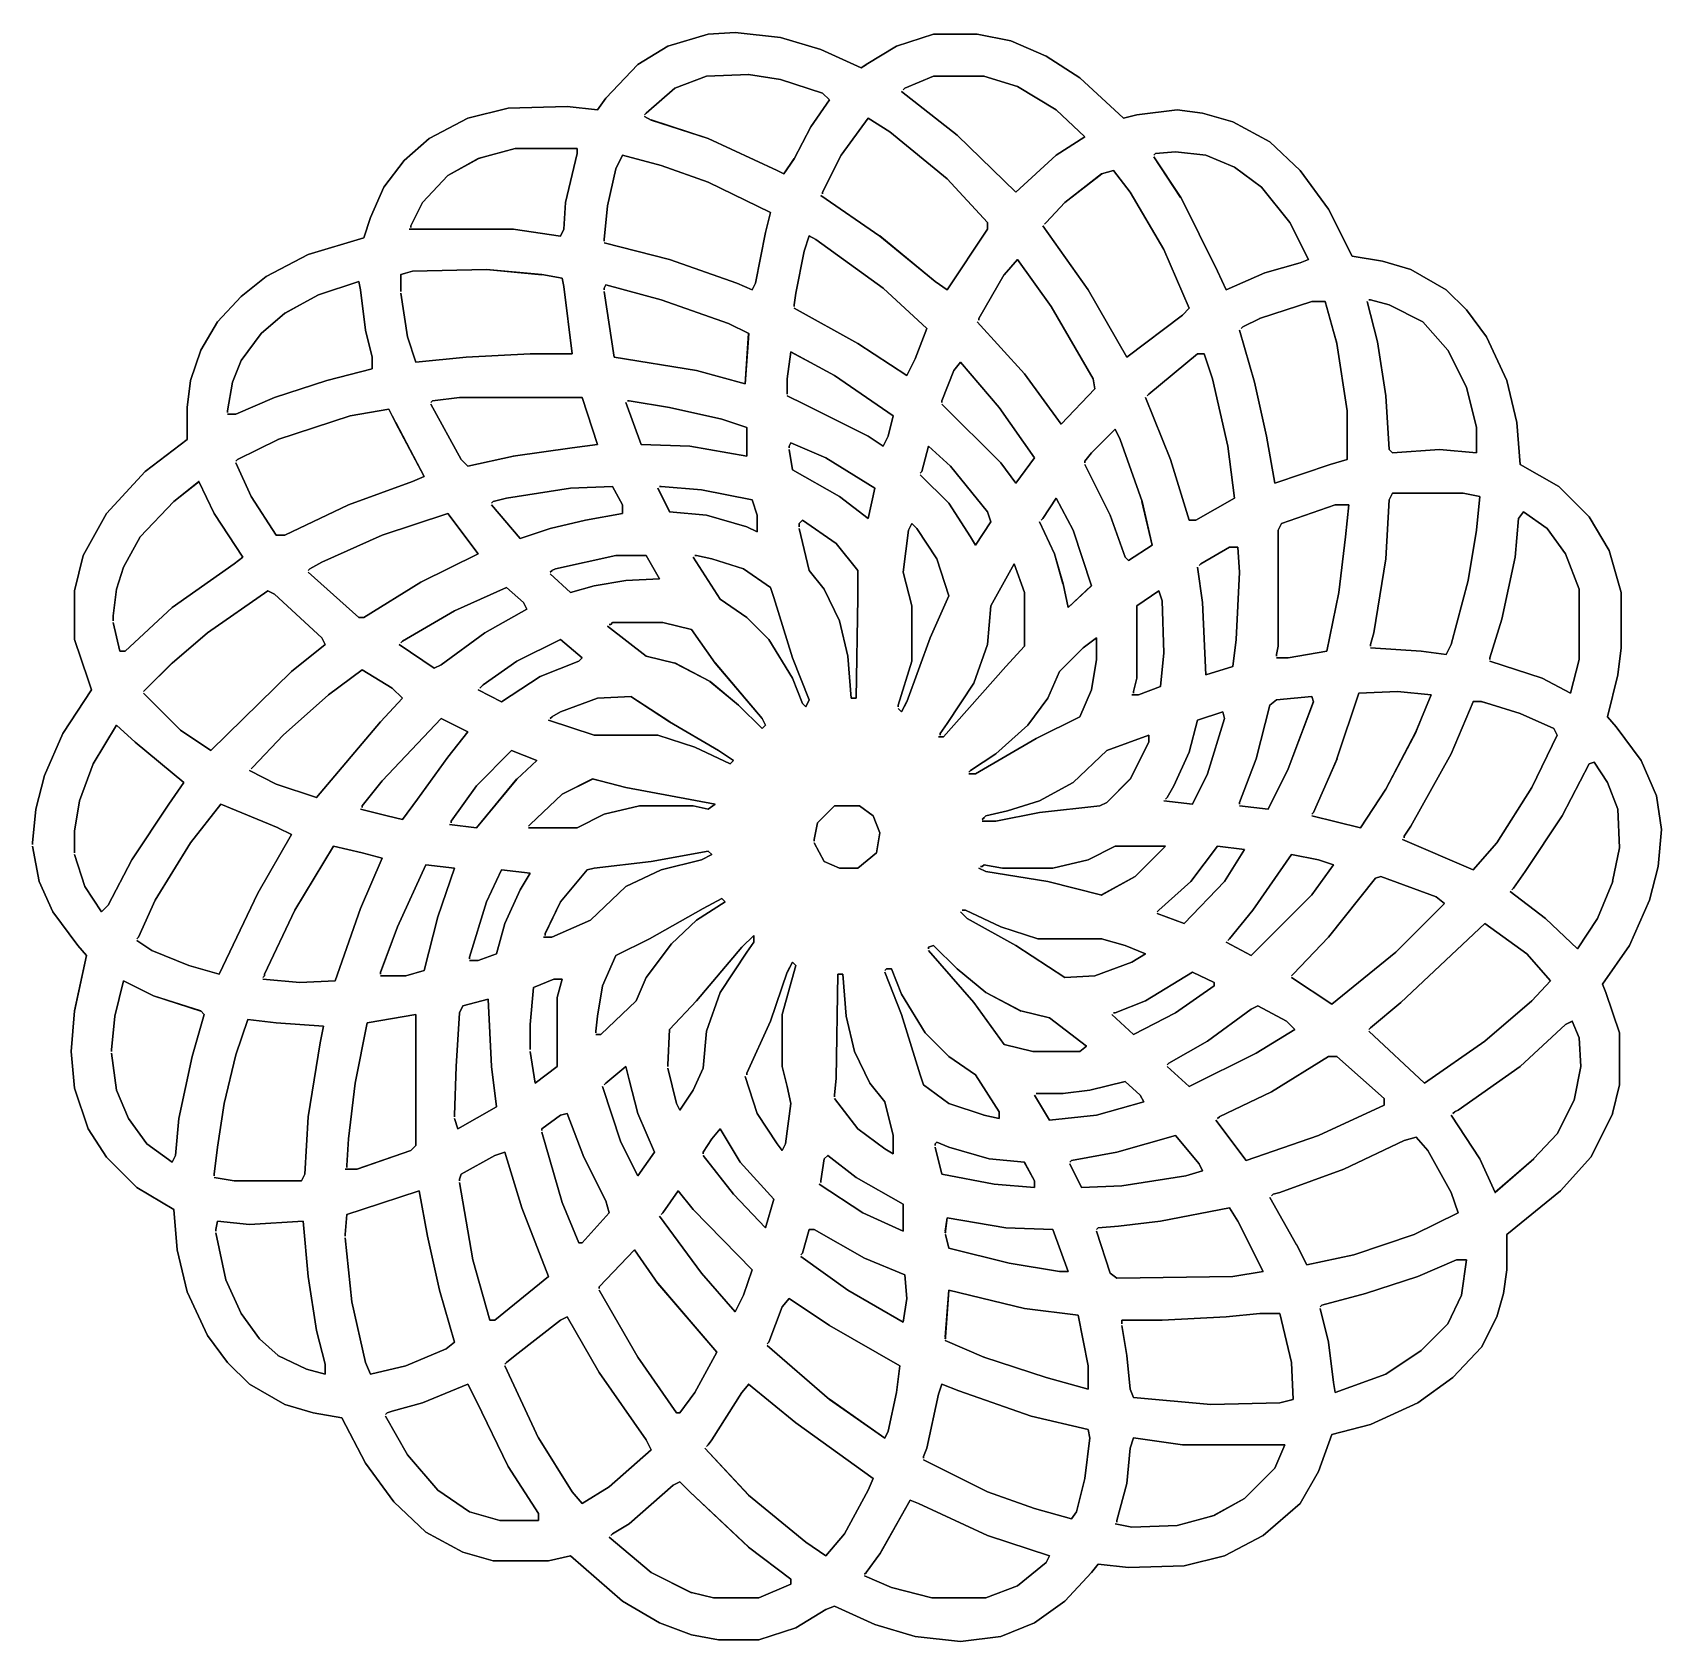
# Model space of a CAD drawing. Header units: metres. Extents: x 513 to 1350, y 518 to 1345.
import ezdxf

# ---------------------------------------------------------------- set-up
doc = ezdxf.new("R2010")
doc.units = ezdxf.units.M

msp = doc.modelspace()

# ---------------------------------------------------------------- linework, layer by layer
for points in [[(860.2908, 1344.1265), (860.2894, 1344.1312), (839.5486, 1338.0818), (839.5487, 1338.0819, 0.0001)], [(839.5486, 1338.0818), (860.2908, 1344.1265), (839.55, 1338.0771), (839.5501, 1338.0773, 0.0001)], [(874.1144, 1344.9897), (874.114, 1344.9949), (860.28503, 1344.1305), (860.28516, 1344.1306, 0.0001)], [(860.28503, 1344.1305), (874.1144, 1344.9897), (860.28534, 1344.1255), (860.28546, 1344.1256, 0.0001)], [(874.1095, 1344.9949), (897.4419, 1342.3973), (874.10895, 1344.99), (874.1091, 1344.9901, 0.0001)], [(897.4419, 1342.3973), (897.44244, 1342.4023), (874.1095, 1344.9949), (874.1096, 1344.995, 0.0001)], [(897.438, 1342.4032), (918.1774, 1336.3491), (897.4366, 1342.3984), (897.4367, 1342.3986, 0.0001)], [(918.1774, 1336.3491), (918.17883, 1336.3539), (897.438, 1342.4032), (897.4381, 1342.4033, 0.0001)], [(976.0669, 1344.1266), (976.0653, 1344.1313), (957.05255, 1338.0818), (957.0527, 1338.0819, 0.0001)], [(957.05255, 1338.0818), (976.0669, 1344.1266), (957.0541, 1338.0771), (957.0542, 1338.0773, 0.0001)], [(998.5302, 1344.1257), (998.5302, 1344.1307), (976.0612, 1344.1307), (976.06134, 1344.1309, 0.0001)], [(976.0612, 1344.1307), (998.5302, 1344.1257), (976.0612, 1344.1257), (976.06134, 1344.1259, 0.0001)], [(998.52576, 1344.1311), (1015.80963, 1340.6692), (998.5248, 1344.1262), (998.5249, 1344.1263, 0.0001)], [(1015.80963, 1340.6692), (1015.8106, 1340.6741), (998.52576, 1344.1311), (998.5259, 1344.1312, 0.0001)], [(1015.80634, 1340.6755), (1033.9531, 1332.8928), (1015.8044, 1340.6709), (1015.8045, 1340.671, 0.0001)], [(1033.9531, 1332.8928), (1033.9551, 1332.8975), (1015.80634, 1340.6755), (1015.80646, 1340.6757, 0.0001)], [(839.5552, 1338.0793), (839.5525, 1338.0835), (823.9962, 1328.577), (823.99634, 1328.5771, 0.0001)], [(823.9962, 1328.577), (839.5552, 1338.0793), (823.9989, 1328.5728), (823.999, 1328.5729, 0.0001)], [(918.1745, 1336.3555), (938.91296, 1326.845), (918.1724, 1336.351), (918.17255, 1336.3511, 0.0001)], [(938.91296, 1326.845), (938.91504, 1326.8494), (918.1745, 1336.3555), (918.1746, 1336.3556, 0.0001)], [(957.05914, 1338.0793), (957.0565, 1338.0836), (941.50024, 1328.5771), (941.50037, 1328.5773, 0.0001)], [(941.50024, 1328.5771), (957.05914, 1338.0793), (941.50287, 1328.5728), (941.503, 1328.5729, 0.0001)], [(1033.9509, 1332.8997), (1051.2324, 1321.6608), (1033.9482, 1332.8955), (1033.9484, 1332.8956, 0.0001)], [(1051.2324, 1321.6608), (1051.2351, 1321.6649), (1033.9509, 1332.8997), (1033.951, 1332.8998, 0.0001)], [(824.0032, 1328.5763), (823.99963, 1328.5797), (807.5802, 1311.296), (807.5803, 1311.2961, 0.0001)], [(807.5802, 1311.296), (824.0032, 1328.5763), (807.5838, 1311.2926), (807.5839, 1311.2927, 0.0001)], [(881.0263, 1323.3898), (881.0261, 1323.3948), (859.42114, 1322.5305), (859.42126, 1322.5306, 0.0001)], [(859.42114, 1322.5305), (881.0263, 1323.3898), (859.42126, 1322.5255), (859.4214, 1322.5256, 0.0001)], [(881.0216, 1323.395), (897.4418, 1320.7974), (881.0209, 1323.3901), (881.021, 1323.3903, 0.0001)], [(897.4418, 1320.7974), (897.44257, 1320.8022), (881.0216, 1323.395), (881.0217, 1323.3951, 0.0001)], [(941.50714, 1328.5756), (941.5044, 1328.5797), (938.90826, 1326.8489), (938.9084, 1326.849, 0.0001)], [(938.90826, 1326.8489), (941.50714, 1328.5756), (938.911, 1326.8447), (938.91113, 1326.8448, 0.0001)], [(843.0112, 1316.48), (843.00793, 1316.4836), (828.3162, 1303.5204), (828.31635, 1303.5205, 0.0001)], [(828.3162, 1303.5204), (843.0112, 1316.48), (828.3195, 1303.5166), (828.31964, 1303.5167, 0.0001)], [(859.4269, 1322.5266), (859.4252, 1322.5312), (843.0045, 1316.4817), (843.00464, 1316.4818, 0.0001)], [(843.0045, 1316.4817), (859.4269, 1322.5266), (843.0062, 1316.477), (843.00635, 1316.4772, 0.0001)], [(897.4381, 1320.8032), (919.0413, 1313.885), (897.4365, 1320.7986), (897.43665, 1320.7987, 0.0001)], [(919.0413, 1313.885), (919.04285, 1313.8898), (897.4381, 1320.8032), (897.43823, 1320.8033, 0.0001)], [(959.64734, 1314.7556), (959.64417, 1314.7517), (988.16016, 1292.2847), (988.1603, 1292.2848, 0.0001)], [(988.16016, 1292.2847), (959.64734, 1314.7556), (988.1632, 1292.2886), (988.1633, 1292.2887, 0.0001)], [(961.3793, 1316.4802), (961.37573, 1316.4838), (960.5082, 1315.6162), (960.5083, 1315.6163, 0.0001)], [(960.5082, 1315.6162), (961.3793, 1316.4802), (960.5117, 1315.6127), (960.51184, 1315.6128, 0.0001)], [(976.067, 1322.5269), (976.06506, 1322.5315), (961.37244, 1316.4816), (961.37256, 1316.4817, 0.0001)], [(961.37244, 1316.4816), (976.067, 1322.5269), (961.3743, 1316.4769), (961.37445, 1316.477, 0.0001)], [(1001.9862, 1322.5256), (1001.9862, 1322.5308), (976.0612, 1322.5308), (976.06134, 1322.5309, 0.0001)], [(976.0612, 1322.5308), (1001.9862, 1322.5256), (976.0612, 1322.5256), (976.06134, 1322.5258, 0.0001)], [(1001.98206, 1322.5312), (1019.2654, 1317.3411), (1001.9806, 1322.5266), (1001.9807, 1322.5267, 0.0001)], [(1019.2654, 1317.3411), (1019.26685, 1317.3458), (1001.98206, 1322.5312), (1001.9822, 1322.5314, 0.0001)], [(1019.2629, 1317.3477), (1039.1365, 1305.2449), (1019.2603, 1317.3433), (1019.26044, 1317.3434, 0.0001)], [(1039.1365, 1305.2449), (1039.1392, 1305.249), (1019.2629, 1317.3477), (1019.263, 1317.3478, 0.0001)], [(1051.2316, 1321.6677), (1073.6958, 1300.9247), (1051.2281, 1321.6641), (1051.2283, 1321.6642, 0.0001)], [(1073.6958, 1300.9247), (1073.6992, 1300.9283), (1051.2316, 1321.6677), (1051.2317, 1321.6678, 0.0001)], [(757.47473, 1306.1104), (757.4735, 1306.1152), (736.73267, 1300.9299), (736.7328, 1300.93, 0.0001)], [(736.73267, 1300.9299), (757.47473, 1306.1104), (736.7339, 1300.925), (736.734, 1300.9252, 0.0001)], [(787.7143, 1306.9736), (787.7142, 1306.9788), (757.4692, 1306.1145), (757.4693, 1306.1146, 0.0001)], [(757.4692, 1306.1145), (787.7143, 1306.9736), (757.4693, 1306.1096), (757.4694, 1306.1097, 0.0001)], [(787.70953, 1306.979), (803.2659, 1305.2454), (787.709, 1306.9739), (787.7091, 1306.974, 0.0001)], [(803.2659, 1305.2454), (803.2665, 1305.2504), (787.70953, 1306.979), (787.70966, 1306.9791, 0.0001)], [(807.5872, 1311.2966), (807.5831, 1311.2996), (803.26025, 1305.2476), (803.2604, 1305.2477, 0.0001)], [(803.26025, 1305.2476), (807.5872, 1311.2966), (803.2643, 1305.2446), (803.2644, 1305.2448, 0.0001)], [(922.4992, 1310.4329), (912.9883, 1296.6074), (922.49506, 1310.4355), (922.4952, 1310.4357, 0.0001)], [(912.9883, 1296.6074), (912.99243, 1296.6047), (922.4992, 1310.4329), (922.4993, 1310.433, 0.0001)], [(919.0397, 1313.8916), (922.4957, 1310.4286), (919.03613, 1313.8882), (919.03625, 1313.8883, 0.0001)], [(922.4957, 1310.4286), (922.49927, 1310.4321), (919.0397, 1313.8916), (919.0398, 1313.8917, 0.0001)], [(736.7391, 1300.927), (736.73676, 1300.9314), (716.86035, 1290.561), (716.8605, 1290.5612, 0.0001)], [(716.86035, 1290.561), (736.7391, 1300.927), (716.8627, 1290.5566), (716.8628, 1290.5568, 0.0001)], [(828.32324, 1303.5201), (828.3197, 1303.5237), (827.45215, 1302.6561), (827.4523, 1302.6562, 0.0001)], [(827.45215, 1302.6561), (828.32324, 1303.5201), (827.4557, 1302.6526), (827.4558, 1302.6527, 0.0001)], [(827.4546, 1301.7954), (827.4524, 1301.791), (830.91284, 1300.0608), (830.91296, 1300.0609, 0.0001)], [(830.91284, 1300.0608), (827.4546, 1301.7954), (830.9151, 1300.0653), (830.9152, 1300.0654, 0.0001)], [(830.91016, 1300.0674), (830.90857, 1300.0625), (860.2893, 1290.5569), (860.2894, 1290.557, 0.0001)], [(860.2893, 1290.5569), (830.91016, 1300.0674), (860.2909, 1290.5618), (860.291, 1290.5619, 0.0001)], [(942.3712, 1300.9287), (942.3672, 1300.9316), (928.5403, 1281.9197), (928.5404, 1281.9198, 0.0001)], [(928.5403, 1281.9197), (942.3712, 1300.9287), (928.5443, 1281.9167), (928.54443, 1281.9169, 0.0001)], [(942.36694, 1300.9316), (953.6006, 1294.0127), (942.36426, 1300.9274), (942.3644, 1300.9275, 0.0001)], [(953.6006, 1294.0127), (953.60315, 1294.0171), (942.36694, 1300.9316), (942.36707, 1300.9318, 0.0001)], [(1039.1355, 1305.2517), (1053.8239, 1291.4207), (1039.1321, 1305.248), (1039.1322, 1305.2482, 0.0001)], [(1053.8239, 1291.4207), (1053.8273, 1291.4243), (1039.1355, 1305.2517), (1039.1356, 1305.2518, 0.0001)], [(1080.6108, 1302.6543), (1080.6096, 1302.6592), (1073.6926, 1300.93), (1073.6927, 1300.9302, 0.0001)], [(1073.6926, 1300.93), (1080.6108, 1302.6543), (1073.6938, 1300.9252), (1073.694, 1300.9253, 0.0001)], [(1101.3464, 1305.2461), (1101.346, 1305.2511), (1080.605, 1302.6584), (1080.6051, 1302.6586, 0.0001)], [(1080.605, 1302.6584), (1101.3464, 1305.2461), (1080.6055, 1302.6533), (1080.6056, 1302.6534, 0.0001)], [(1101.3416, 1305.2511), (1114.3059, 1303.5175), (1101.3408, 1305.2461), (1101.341, 1305.2462, 0.0001)], [(1114.3059, 1303.5175), (1114.3065, 1303.5225), (1101.3416, 1305.2511), (1101.3417, 1305.2512, 0.0001)], [(1114.302, 1303.5233), (1129.8574, 1299.1973), (1114.3007, 1303.5186), (1114.3008, 1303.5187, 0.0001)], [(1129.8574, 1299.1973), (1129.8588, 1299.2019), (1114.302, 1303.5233), (1114.3021, 1303.5234, 0.0001)], [(1129.8547, 1299.2036), (1148.8647, 1288.8289), (1129.8523, 1299.1992), (1129.8524, 1299.1993, 0.0001)], [(1148.8647, 1288.8289), (1148.8672, 1288.8333), (1129.8547, 1299.2036), (1129.8549, 1299.2037, 0.0001)], [(716.86725, 1290.5598), (716.86395, 1290.5636), (703.9002, 1279.3284), (703.9003, 1279.3285, 0.0001)], [(703.9002, 1279.3284), (716.86725, 1290.5598), (703.90344, 1279.3245), (703.90356, 1279.3246, 0.0001)], [(860.2865, 1290.5635), (860.2844, 1290.5588), (895.71295, 1274.1409), (895.7131, 1274.141, 0.0001)], [(895.71295, 1274.1409), (860.2865, 1290.5635), (895.715, 1274.1454), (895.71515, 1274.1455, 0.0001)], [(912.9951, 1296.6091), (904.3484, 1280.1912), (912.9907, 1296.6116), (912.99084, 1296.6117, 0.0001)], [(904.3484, 1280.1912), (904.3528, 1280.1887), (912.9951, 1296.6091), (912.99524, 1296.6093, 0.0001)], [(953.59937, 1294.0198), (982.9761, 1269.8207), (953.5962, 1294.0159), (953.5963, 1294.016, 0.0001)], [(982.9761, 1269.8207), (982.97925, 1269.8246), (953.59937, 1294.0198), (953.5995, 1294.0199, 0.0001)], [(988.15967, 1292.2917), (988.1562, 1292.2882), (1018.3998, 1262.9087), (1018.3999, 1262.9088, 0.0001)], [(1018.3998, 1262.9087), (988.15967, 1292.2917), (1018.4033, 1262.9122), (1018.40344, 1262.9124, 0.0001)], [(1053.8271, 1291.4235), (1039.1323, 1281.9209), (1053.8245, 1291.4276), (1053.8246, 1291.4277, 0.0001)], [(1039.1323, 1281.9209), (1039.135, 1281.9167), (1053.8271, 1291.4235), (1053.8273, 1291.4236, 0.0001)], [(760.9308, 1285.3744), (760.92944, 1285.3793), (741.9167, 1280.1938), (741.9168, 1280.194, 0.0001)], [(741.9167, 1280.1938), (760.9308, 1285.3744), (741.91797, 1280.189), (741.9181, 1280.1891, 0.0001)], [(792.8982, 1285.3737), (792.8982, 1285.3787), (760.92523, 1285.3787), (760.92535, 1285.3788, 0.0001)], [(760.92523, 1285.3787), (792.8982, 1285.3737), (760.92523, 1285.3737), (760.92535, 1285.3738, 0.0001)], [(792.89874, 1282.7859), (786.8447, 1257.7263), (792.89386, 1282.7871), (792.894, 1282.7872, 0.0001)], [(786.8447, 1257.7263), (786.8496, 1257.7251), (792.89874, 1282.7859), (792.89886, 1282.786, 0.0001)], [(792.8932, 1282.7816), (792.8982, 1282.7816), (792.8982, 1285.3787), (792.8983, 1285.3788, 0.0001)], [(792.8982, 1285.3787), (792.8932, 1282.7816), (792.8932, 1285.3787), (792.8933, 1285.3788, 0.0001)], [(816.22705, 1281.9214), (816.22266, 1281.9236), (812.7644, 1275.007), (812.7645, 1275.0071, 0.0001)], [(812.7644, 1275.007), (816.22705, 1281.9214), (812.7688, 1275.0048), (812.7689, 1275.0049, 0.0001)], [(816.2219, 1281.9232), (836.09753, 1276.7332), (816.2207, 1281.9183), (816.2208, 1281.9185, 0.0001)], [(836.09753, 1276.7332), (836.09875, 1276.738), (816.2219, 1281.9232), (816.22205, 1281.9233, 0.0001)], [(928.5471, 1281.9214), (928.5426, 1281.9236), (919.0364, 1262.911), (919.0365, 1262.9111, 0.0001)], [(919.0364, 1262.911), (928.5471, 1281.9214), (919.04083, 1262.9088), (919.04095, 1262.9089, 0.0001)], [(1039.1392, 1281.9202), (1018.39624, 1262.9124), (1039.1357, 1281.9238), (1039.1359, 1281.924, 0.0001)], [(1018.39624, 1262.9124), (1018.39966, 1262.9087), (1039.1392, 1281.9202), (1039.1393, 1281.9203, 0.0001)], [(1090.1152, 1282.7842), (1090.1117, 1282.7877), (1089.2441, 1281.9202), (1089.2443, 1281.9203, 0.0001)], [(1089.2441, 1281.9202), (1090.1152, 1282.7842), (1089.2477, 1281.9167), (1089.2478, 1281.9169, 0.0001)], [(1089.2483, 1281.0597), (1089.2441, 1281.0569), (1103.071, 1260.3168), (1103.0712, 1260.3169, 0.0001)], [(1103.071, 1260.3168), (1089.2483, 1281.0597), (1103.0752, 1260.3196), (1103.0753, 1260.3197, 0.0001)], [(1100.4824, 1283.646), (1100.482, 1283.6509), (1090.109, 1282.7865), (1090.1091, 1282.7866, 0.0001)], [(1090.109, 1282.7865), (1100.4824, 1283.646), (1090.1094, 1282.7815), (1090.1095, 1282.7816, 0.0001)], [(1100.4775, 1283.6511), (1116.0339, 1281.9175), (1100.4769, 1283.646), (1100.477, 1283.6461, 0.0001)], [(1116.0339, 1281.9175), (1116.0345, 1281.9225), (1100.4775, 1283.6511), (1100.4777, 1283.6512, 0.0001)], [(1116.0304, 1281.9236), (1130.7211, 1275.8689), (1116.0284, 1281.919), (1116.0286, 1281.9191, 0.0001)], [(1130.7211, 1275.8689), (1130.723, 1275.8735), (1116.0304, 1281.9236), (1116.0305, 1281.9237, 0.0001)], [(1148.8635, 1288.8358), (1164.4158, 1274.1407), (1148.8601, 1288.8322), (1148.8602, 1288.8323, 0.0001)], [(1164.4158, 1274.1407), (1164.4192, 1274.1444), (1148.8635, 1288.8358), (1148.8636, 1288.8359, 0.0001)], [(703.9072, 1279.3286), (703.9032, 1279.3315), (693.5322, 1265.5037), (693.53235, 1265.5038, 0.0001)], [(693.5322, 1265.5037), (703.9072, 1279.3286), (693.53625, 1265.5005), (693.5364, 1265.5006, 0.0001)], [(741.92316, 1280.1912), (741.9207, 1280.1956), (726.3643, 1271.553), (726.36444, 1271.5531, 0.0001)], [(726.3643, 1271.553), (741.92316, 1280.1912), (726.36676, 1271.5486), (726.3669, 1271.5487, 0.0001)], [(812.77075, 1275.01), (812.76587, 1275.0111), (808.4447, 1255.9983), (808.4448, 1255.9984, 0.0001)], [(808.4447, 1255.9983), (812.77075, 1275.01), (808.4496, 1255.9971), (808.4497, 1255.9972, 0.0001)], [(836.09424, 1276.7394), (860.2892, 1268.0929), (836.0925, 1276.7346), (836.09265, 1276.7347, 0.0001)], [(860.2892, 1268.0929), (860.2909, 1268.0977), (836.09424, 1276.7394), (836.09436, 1276.7395, 0.0001)], [(895.71063, 1274.1475), (895.7084, 1274.1431), (899.1688, 1272.4128), (899.16895, 1272.413, 0.0001)], [(899.1688, 1272.4128), (895.71063, 1274.1475), (899.1711, 1272.4172), (899.1712, 1272.4174, 0.0001)], [(904.3552, 1280.1929), (899.1643, 1272.4155), (904.3511, 1280.1956), (904.3512, 1280.1957, 0.0001)], [(899.1643, 1272.4155), (899.16846, 1272.4126), (904.3552, 1280.1929), (904.35535, 1280.193, 0.0001)], [(1068.5148, 1274.1426), (1068.5134, 1274.1472), (1062.4607, 1272.418), (1062.4608, 1272.4181, 0.0001)], [(1062.4607, 1272.418), (1068.5148, 1274.1426), (1062.4619, 1272.4131), (1062.462, 1272.4132, 0.0001)], [(1068.5122, 1274.1477), (1077.1514, 1262.9087), (1068.5083, 1274.1447), (1068.5084, 1274.1448, 0.0001)], [(1077.1514, 1262.9087), (1077.1553, 1262.9119), (1068.5122, 1274.1477), (1068.5123, 1274.1478, 0.0001)], [(1130.7192, 1275.8757), (1144.5442, 1265.5007), (1130.7162, 1275.8718), (1130.7163, 1275.872, 0.0001)], [(1144.5442, 1265.5007), (1144.5474, 1265.5048), (1130.7192, 1275.8757), (1130.7194, 1275.8759, 0.0001)], [(1164.4163, 1274.1477), (1179.1033, 1254.2688), (1164.4122, 1274.1448), (1164.4124, 1274.1449, 0.0001)], [(1179.1033, 1254.2688), (1179.1072, 1254.2717), (1164.4163, 1274.1477), (1164.4164, 1274.1478, 0.0001)], [(693.53906, 1265.5054), (693.5345, 1265.5073), (686.6204, 1249.9509), (686.62054, 1249.951, 0.0001)], [(686.6204, 1249.9509), (693.53906, 1265.5054), (686.625, 1249.9487), (686.6251, 1249.9489, 0.0001)], [(726.3713, 1271.5522), (726.3676, 1271.5557), (713.4042, 1257.728), (713.4043, 1257.7281, 0.0001)], [(713.4042, 1257.728), (726.3713, 1271.5522), (713.40784, 1257.7246), (713.40796, 1257.7247, 0.0001)], [(860.28656, 1268.0995), (892.2569, 1252.5408), (860.28436, 1268.095), (860.2845, 1268.0951, 0.0001)], [(892.2569, 1252.5408), (892.2591, 1252.5453), (860.28656, 1268.0995), (860.2867, 1268.0996, 0.0001)], [(982.9758, 1269.8278), (1003.7116, 1247.3567), (982.97217, 1269.8243), (982.9723, 1269.8245, 0.0001)], [(1003.7116, 1247.3567), (1003.7153, 1247.3601), (982.9758, 1269.8278), (982.97595, 1269.8279, 0.0001)], [(1062.4672, 1272.4158), (1062.4641, 1272.4197), (1043.4523, 1257.7286), (1043.4524, 1257.7288, 0.0001)], [(1043.4523, 1257.7286), (1062.4672, 1272.4158), (1043.4553, 1257.7247), (1043.4554, 1257.7249, 0.0001)], [(1144.5442, 1265.5078), (1159.2314, 1247.3567), (1144.5403, 1265.5046), (1144.5404, 1265.5048, 0.0001)], [(1159.2314, 1247.3567), (1159.2354, 1247.3599), (1144.5442, 1265.5078), (1144.5443, 1265.5079, 0.0001)], [(713.4111, 1257.7292), (713.4066, 1257.7314), (707.3564, 1245.6309), (707.3565, 1245.631, 0.0001)], [(707.3564, 1245.6309), (713.4111, 1257.7292), (707.36084, 1245.6287), (707.36096, 1245.6288, 0.0001)], [(786.8504, 1257.7305), (785.9811, 1243.9019), (786.8454, 1257.7308), (786.8455, 1257.731, 0.0001)], [(785.9811, 1243.9019), (785.9861, 1243.9014), (786.8504, 1257.7305), (786.8505, 1257.7306, 0.0001)], [(808.45044, 1256.0024), (808.44543, 1256.0029), (806.717, 1238.7179), (806.7171, 1238.718, 0.0001)], [(806.717, 1238.7179), (808.45044, 1256.0024), (806.722, 1238.7174), (806.7221, 1238.7175, 0.0001)], [(918.17505, 1261.1876), (918.17224, 1261.1835), (948.4164, 1240.4447), (948.4165, 1240.4448, 0.0001)], [(948.4164, 1240.4447), (918.17505, 1261.1876), (948.4192, 1240.4489), (948.4193, 1240.449, 0.0001)], [(919.04224, 1262.9147), (919.03723, 1262.9147), (919.03723, 1262.0457), (919.03735, 1262.0458, 0.0001)], [(919.03723, 1262.0457), (919.04224, 1262.9147), (919.04224, 1262.0457), (919.04236, 1262.0458, 0.0001)], [(1043.4592, 1257.7283), (1043.4556, 1257.7317), (1033.9482, 1247.3601), (1033.9484, 1247.3602, 0.0001)], [(1033.9482, 1247.3601), (1043.4592, 1257.7283), (1033.9519, 1247.3567), (1033.952, 1247.3568, 0.0001)], [(1077.1526, 1262.9156), (1094.4309, 1233.5327), (1077.1484, 1262.9131), (1077.1486, 1262.9132, 0.0001)], [(1094.4309, 1233.5327), (1094.4352, 1233.5354), (1077.1526, 1262.9156), (1077.1527, 1262.9158, 0.0001)], [(1103.073, 1260.3236), (1103.0684, 1260.3214), (1122.0786, 1222.3009), (1122.0787, 1222.301, 0.0001)], [(1122.0786, 1222.3009), (1103.073, 1260.3236), (1122.0831, 1222.3031), (1122.0833, 1222.3032, 0.0001)], [(686.6269, 1249.9536), (686.6222, 1249.9553), (683.16455, 1239.5825), (683.1647, 1239.5826, 0.0001)], [(683.16455, 1239.5825), (686.6269, 1249.9536), (683.1693, 1239.5809), (683.16943, 1239.581, 0.0001)], [(892.2588, 1252.5459), (889.6607, 1242.1743), (892.2539, 1252.5471), (892.254, 1252.5472, 0.0001)], [(889.6607, 1242.1743), (889.6655, 1242.1731), (892.2588, 1252.5459), (892.2589, 1252.546, 0.0001)], [(1179.105, 1254.2756), (1191.1986, 1230.0769), (1179.1003, 1254.2734), (1179.1005, 1254.2736, 0.0001)], [(1191.1986, 1230.0769), (1191.2031, 1230.0791), (1179.105, 1254.2756), (1179.1051, 1254.2758, 0.0001)], [(683.1709, 1239.5825), (683.16943, 1239.5872), (654.6526, 1230.9458), (654.6527, 1230.9459, 0.0001)], [(654.6526, 1230.9458), (683.1709, 1239.5825), (654.65405, 1230.9409), (654.6542, 1230.941, 0.0001)], [(725.5062, 1243.9016), (706.4932, 1243.9065), (725.5062, 1243.9065), (725.50635, 1243.9066, 0.0001)], [(706.4932, 1243.9065), (706.4932, 1243.9016), (725.5062, 1243.9016), (725.50635, 1243.9017, 0.0001)], [(707.36224, 1245.6345), (707.35724, 1245.6345), (707.35724, 1244.7656), (707.35736, 1244.7657, 0.0001)], [(707.35724, 1244.7656), (707.36224, 1245.6345), (707.36224, 1244.7656), (707.36237, 1244.7657, 0.0001)], [(760.0662, 1243.9016), (725.5012, 1243.9065), (760.0662, 1243.9066), (760.06635, 1243.9067, 0.0001)], [(725.5012, 1243.9065), (725.5012, 1243.9016), (760.0662, 1243.9016), (760.06635, 1243.9017, 0.0001)], [(760.06165, 1243.907), (760.0609, 1243.902), (784.2578, 1240.4453), (784.25793, 1240.4454, 0.0001)], [(784.2578, 1240.4453), (760.06165, 1243.907), (784.25854, 1240.4502), (784.25867, 1240.4503, 0.0001)], [(785.98706, 1243.9053), (784.2524, 1240.447), (785.98267, 1243.9075), (785.9828, 1243.9076, 0.0001)], [(784.2524, 1240.447), (784.25684, 1240.4448), (785.98706, 1243.9053), (785.9872, 1243.9054, 0.0001)], [(889.6666, 1242.1781), (884.4768, 1216.2542), (889.66174, 1242.1791), (889.66187, 1242.1792, 0.0001)], [(884.4768, 1216.2542), (884.4817, 1216.2532), (889.6666, 1242.1781), (889.66675, 1242.1782, 0.0001)], [(912.1309, 1240.4497), (912.12616, 1240.4513), (909.5326, 1232.6705), (909.5327, 1232.6707, 0.0001)], [(909.5326, 1232.6705), (912.1309, 1240.4497), (909.53735, 1232.669), (909.5375, 1232.6691, 0.0001)], [(912.12665, 1240.4514), (915.58484, 1238.7168), (912.1244, 1240.447), (912.1245, 1240.4471, 0.0001)], [(915.58484, 1238.7168), (915.5871, 1238.7213), (912.12665, 1240.4514), (912.1268, 1240.4515, 0.0001)], [(948.4154, 1240.4517), (948.41223, 1240.4478), (976.9281, 1217.1167), (976.9282, 1217.1168, 0.0001)], [(976.9281, 1217.1167), (948.4154, 1240.4517), (976.9313, 1217.1206), (976.9314, 1217.1207, 0.0001)], [(1003.7152, 1243.9048), (982.9723, 1212.7996), (1003.71106, 1243.9077), (1003.7112, 1243.9078, 0.0001)], [(982.9723, 1212.7996), (982.97644, 1212.7968), (1003.7152, 1243.9048), (1003.71533, 1243.9049, 0.0001)], [(1003.7092, 1243.9016), (1003.71423, 1243.9016), (1003.71423, 1247.3628), (1003.71436, 1247.3629, 0.0001)], [(1003.71423, 1247.3628), (1003.7092, 1243.9016), (1003.7092, 1247.3628), (1003.70935, 1247.3629, 0.0001)], [(1032.2244, 1245.6357), (1032.2202, 1245.6328), (1055.5513, 1212.7968), (1055.5514, 1212.7969, 0.0001)], [(1055.5513, 1212.7968), (1032.2244, 1245.6357), (1055.5552, 1212.7997), (1055.5553, 1212.7998, 0.0001)], [(1033.9553, 1247.3602), (1033.9518, 1247.3638), (1033.0842, 1246.4962), (1033.0844, 1246.4963, 0.0001)], [(1033.0842, 1246.4962), (1033.9553, 1247.3602), (1033.0878, 1246.4927), (1033.0879, 1246.4928, 0.0001)], [(1159.2329, 1247.3636), (1168.7346, 1228.3489), (1159.2284, 1247.3615), (1159.2285, 1247.3616, 0.0001)], [(1168.7346, 1228.3489), (1168.7391, 1228.3511), (1159.2329, 1247.3636), (1159.233, 1247.3638, 0.0001)], [(654.6591, 1230.9431), (654.6568, 1230.9475), (633.05237, 1219.7131), (633.0525, 1219.7133, 0.0001)], [(633.05237, 1219.7131), (654.6591, 1230.9431), (633.0547, 1219.7087), (633.0548, 1219.7089, 0.0001)], [(806.7179, 1236.9951), (806.7167, 1236.9902), (840.41754, 1228.3491), (840.41766, 1228.3492, 0.0001)], [(806.7222, 1238.7227), (806.7172, 1238.7227), (806.7172, 1237.8536), (806.71735, 1237.8538, 0.0001)], [(806.7172, 1237.8536), (806.7222, 1238.7227), (806.7222, 1237.8536), (806.72235, 1237.8538, 0.0001)], [(840.41754, 1228.3491), (806.7179, 1236.9951), (840.41876, 1228.354), (840.4189, 1228.3541, 0.0001)], [(909.5387, 1232.6741), (909.5338, 1232.675), (905.2128, 1211.0702), (905.21295, 1211.0703, 0.0001)], [(905.2128, 1211.0702), (909.5387, 1232.6741), (905.2177, 1211.0692), (905.21783, 1211.0693, 0.0001)], [(915.5832, 1238.7236), (950.1443, 1213.6606), (915.58026, 1238.7196), (915.5804, 1238.7197, 0.0001)], [(950.1443, 1213.6606), (950.1472, 1213.6648), (915.5832, 1238.7236), (915.5833, 1238.7238, 0.0001)], [(1094.4331, 1233.5396), (1107.3904, 1203.293), (1094.4285, 1233.5376), (1094.4286, 1233.5377, 0.0001)], [(1107.3904, 1203.293), (1107.395, 1203.2949), (1094.4331, 1233.5396), (1094.4332, 1233.5397, 0.0001)], [(746.2423, 1223.1656), (746.2422, 1223.1707), (708.2212, 1222.3065), (708.2213, 1222.3066, 0.0001)], [(708.2212, 1222.3065), (746.2423, 1223.1656), (708.2213, 1222.3015), (708.22144, 1222.3016, 0.0001)], [(746.2375, 1223.1709), (774.754, 1220.5734), (746.23706, 1223.1658), (746.2372, 1223.1659, 0.0001)], [(774.754, 1220.5734), (774.7545, 1220.5784), (746.2375, 1223.1709), (746.2376, 1223.171, 0.0001)], [(840.4142, 1228.3553), (840.4126, 1228.3506), (874.9773, 1216.2529), (874.9774, 1216.253, 0.0001)], [(874.9773, 1216.2529), (840.4142, 1228.3553), (874.97894, 1216.2577), (874.97906, 1216.2578, 0.0001)], [(1019.26733, 1228.3524), (1019.26355, 1228.3557), (1012.3482, 1220.5759), (1012.3483, 1220.576, 0.0001)], [(1012.3482, 1220.5759), (1019.26733, 1228.3524), (1012.352, 1220.5726), (1012.3521, 1220.5728, 0.0001)], [(1019.26434, 1228.3557), (1036.5432, 1204.1567), (1019.2603, 1228.3528), (1019.26044, 1228.3529, 0.0001)], [(1036.5432, 1204.1567), (1036.5472, 1204.1597), (1019.26434, 1228.3557), (1019.26447, 1228.3558, 0.0001)], [(1164.4188, 1226.6226), (1146.2688, 1221.4419), (1164.4175, 1226.6273), (1164.4176, 1226.6274, 0.0001)], [(1146.2688, 1221.4419), (1146.27, 1221.4373), (1164.4188, 1226.6226), (1164.419, 1226.6227, 0.0001)], [(1168.739, 1228.3508), (1164.4126, 1226.6257), (1168.7372, 1228.3555), (1168.7373, 1228.3556, 0.0001)], [(1164.4126, 1226.6257), (1164.4143, 1226.6211), (1168.739, 1228.3508), (1168.7391, 1228.351, 0.0001)], [(1191.1978, 1230.0831), (1206.7538, 1227.4854), (1191.1969, 1230.0782), (1191.197, 1230.0784, 0.0001)], [(1206.7538, 1227.4854), (1206.7546, 1227.4902), (1191.1978, 1230.0831), (1191.1979, 1230.0833, 0.0001)], [(1206.7501, 1227.4915), (1221.4414, 1223.1652), (1206.7487, 1227.4866), (1206.7488, 1227.4867, 0.0001)], [(1221.4414, 1223.1652), (1221.4429, 1223.1699), (1206.7501, 1227.4915), (1206.7502, 1227.4916, 0.0001)], [(1221.4387, 1223.1716), (1239.5847, 1212.7969), (1221.4363, 1223.1672), (1221.4364, 1223.1674, 0.0001)], [(1239.5847, 1212.7969), (1239.5872, 1212.8013), (1221.4387, 1223.1716), (1221.4388, 1223.1718, 0.0001)], [(633.05927, 1219.7117), (633.05615, 1219.7156), (620.0922, 1209.3445), (620.09235, 1209.3446, 0.0001)], [(620.0922, 1209.3445), (633.05927, 1219.7117), (620.09534, 1209.3406), (620.09546, 1209.3407, 0.0001)], [(680.5789, 1217.1184), (680.57733, 1217.1233), (659.8366, 1210.2097), (659.83673, 1210.2098, 0.0001)], [(659.8366, 1210.2097), (680.5789, 1217.1184), (659.8382, 1210.2048), (659.8383, 1210.205, 0.0001)], [(680.5777, 1217.123), (681.43774, 1212.7971), (680.5728, 1217.1221), (680.57294, 1217.1222, 0.0001)], [(681.43774, 1212.7971), (681.4427, 1212.7981), (680.5777, 1217.123), (680.5778, 1217.1232, 0.0001)], [(708.2268, 1222.3024), (708.22546, 1222.3071), (702.17267, 1220.5778), (702.1728, 1220.5779, 0.0001)], [(702.17267, 1220.5778), (708.2268, 1222.3024), (702.174, 1220.573), (702.17413, 1220.5731, 0.0001)], [(702.1782, 1220.5786), (702.1732, 1220.5786), (702.1732, 1212.7976), (702.17334, 1212.7977, 0.0001)], [(702.1732, 1212.7976), (702.1782, 1220.5786), (702.1782, 1212.7976), (702.17834, 1212.7977, 0.0001)], [(774.7497, 1220.579), (785.1218, 1218.8452), (774.7489, 1220.5741), (774.749, 1220.5742, 0.0001)], [(785.1218, 1218.8452), (785.1226, 1218.8501), (774.7497, 1220.579), (774.7498, 1220.5791, 0.0001)], [(785.1217, 1218.8511), (785.9818, 1214.5251), (785.1168, 1218.8501), (785.11694, 1218.8502, 0.0001)], [(785.9818, 1214.5251), (785.9867, 1214.5261), (785.1217, 1218.8511), (785.1218, 1218.8512, 0.0001)], [(785.98596, 1214.531), (790.30164, 1179.9653), (785.98096, 1214.5303), (785.9811, 1214.5304, 0.0001)], [(790.30164, 1179.9653), (790.3065, 1179.966), (785.98596, 1214.531), (785.9861, 1214.5311, 0.0001)], [(807.58716, 1215.3933), (807.58264, 1215.3955), (806.71643, 1213.663), (806.71655, 1213.6631, 0.0001)], [(806.71643, 1213.663), (807.58716, 1215.3933), (806.7208, 1213.6608), (806.72095, 1213.6609, 0.0001)], [(807.58203, 1215.3953), (836.09753, 1207.613), (807.5807, 1215.3904), (807.5808, 1215.3905, 0.0001)], [(836.09753, 1207.613), (836.0989, 1207.6179), (807.58203, 1215.3953), (807.58215, 1215.3954, 0.0001)], [(874.9745, 1216.2595), (874.9725, 1216.2549), (882.75305, 1212.7969), (882.7532, 1212.797, 0.0001)], [(882.75305, 1212.7969), (874.9745, 1216.2595), (882.75507, 1212.8014), (882.7552, 1212.8015, 0.0001)], [(884.48315, 1216.2573), (882.7484, 1212.7991), (884.47864, 1216.2595), (884.47876, 1216.2596, 0.0001)], [(882.7484, 1212.7991), (882.75287, 1212.7969), (884.48315, 1216.2573), (884.4833, 1216.2574, 0.0001)], [(976.9272, 1217.1237), (976.92426, 1217.1196), (982.9763, 1212.7968), (982.97644, 1212.7969, 0.0001)], [(982.9763, 1212.7968), (976.9272, 1217.1237), (982.97925, 1212.8008), (982.9794, 1212.8009, 0.0001)], [(1012.3551, 1220.5771), (1012.3508, 1220.5796), (999.3883, 1198.1113), (999.3884, 1198.1115, 0.0001)], [(999.3883, 1198.1113), (1012.3551, 1220.5771), (999.3927, 1198.1089), (999.3928, 1198.109, 0.0001)], [(1122.081, 1222.3076), (1122.0764, 1222.3054), (1126.3986, 1212.797), (1126.3987, 1212.7971, 0.0001)], [(1126.3986, 1212.797), (1122.081, 1222.3076), (1126.4031, 1212.7991), (1126.4032, 1212.7992, 0.0001)], [(1146.2751, 1221.439), (1126.3965, 1212.8016), (1146.2732, 1221.4436), (1146.2733, 1221.4437, 0.0001)], [(1126.3965, 1212.8016), (1126.3984, 1212.797), (1146.2751, 1221.439), (1146.2753, 1221.4391, 0.0001)], [(620.0993, 1209.3442), (620.09564, 1209.3477), (607.9962, 1196.384), (607.99634, 1196.3842, 0.0001)], [(607.9962, 1196.384), (620.0993, 1209.3442), (607.9999, 1196.3806), (608, 1196.3807, 0.0001)], [(659.84314, 1210.207), (659.84076, 1210.2114), (642.55634, 1200.7051), (642.55646, 1200.7052, 0.0001)], [(642.55634, 1200.7051), (659.84314, 1210.207), (642.5588, 1200.7007), (642.5589, 1200.7008, 0.0001)], [(681.4419, 1212.803), (684.02954, 1192.0613), (681.43695, 1212.8022), (681.4371, 1212.8024, 0.0001)], [(684.02954, 1192.0613), (684.03455, 1192.0619), (681.4419, 1212.803), (681.442, 1212.8031, 0.0001)], [(702.17786, 1211.075), (702.1729, 1211.0742), (705.62964, 1188.6052), (705.62976, 1188.6053, 0.0001)], [(702.1782, 1212.8026), (702.1732, 1212.8026), (702.1732, 1211.9336), (702.17334, 1211.9337, 0.0001)], [(702.1732, 1211.9336), (702.1782, 1212.8026), (702.1782, 1211.9336), (702.17834, 1211.9337, 0.0001)], [(705.62964, 1188.6052), (702.17786, 1211.075), (705.63464, 1188.606), (705.63477, 1188.6061, 0.0001)], [(806.72186, 1211.939), (806.7169, 1211.9382), (811.9017, 1178.2373), (811.9018, 1178.2374, 0.0001)], [(806.7223, 1213.6666), (806.7173, 1213.6666), (806.7173, 1212.7976), (806.7174, 1212.7977, 0.0001)], [(806.7173, 1212.7976), (806.7223, 1213.6666), (806.7223, 1212.7976), (806.7224, 1212.7977, 0.0001)], [(811.9017, 1178.2373), (806.72186, 1211.939), (811.9066, 1178.238), (811.90674, 1178.2382, 0.0001)], [(836.09424, 1207.6194), (870.6573, 1195.5168), (836.0926, 1207.6146), (836.0927, 1207.6147, 0.0001)], [(870.6573, 1195.5168), (870.65894, 1195.5217), (836.09424, 1207.6194), (836.09436, 1207.6195, 0.0001)], [(905.2186, 1211.0742), (905.2136, 1211.075), (904.34894, 1205.022), (904.34906, 1205.0221, 0.0001)], [(904.34894, 1205.022), (905.2186, 1211.0742), (904.3539, 1205.0212), (904.354, 1205.0214, 0.0001)], [(950.1437, 1213.6677), (972.6079, 1192.9247), (950.14026, 1213.6641), (950.1404, 1213.6642, 0.0001)], [(972.6079, 1192.9247), (972.6113, 1192.9283), (950.1437, 1213.6677), (950.1438, 1213.6678, 0.0001)], [(1055.5527, 1212.8037), (1055.5483, 1212.8013), (1075.4229, 1178.2368), (1075.423, 1178.2369, 0.0001)], [(1075.4229, 1178.2368), (1055.5527, 1212.8037), (1075.4272, 1178.2393), (1075.4274, 1178.2394, 0.0001)], [(1170.4669, 1206.7507), (1170.4653, 1206.7554), (1143.6765, 1198.1138), (1143.6766, 1198.1139, 0.0001)], [(1143.6765, 1198.1138), (1170.4669, 1206.7507), (1143.6782, 1198.1091), (1143.6783, 1198.1093, 0.0001)], [(1177.3783, 1206.7498), (1177.3783, 1206.7548), (1170.4612, 1206.7548), (1170.4613, 1206.7549, 0.0001)], [(1170.4612, 1206.7548), (1177.3783, 1206.7498), (1170.4612, 1206.7498), (1170.4613, 1206.7499, 0.0001)], [(1177.3774, 1206.7554), (1183.4221, 1185.1492), (1177.3728, 1206.7539), (1177.3729, 1206.754, 0.0001)], [(1183.4221, 1185.1492), (1183.4268, 1185.1506), (1177.3774, 1206.7554), (1177.3776, 1206.7555, 0.0001)], [(1198.9775, 1206.7554), (1198.9727, 1206.7542), (1204.158, 1186.0132), (1204.1581, 1186.0133, 0.0001)], [(1204.158, 1186.0132), (1198.9775, 1206.7554), (1204.1628, 1186.0144), (1204.163, 1186.0145, 0.0001)], [(1200.7063, 1207.6138), (1200.7063, 1207.6188), (1199.8373, 1207.6188), (1199.8374, 1207.6189, 0.0001)], [(1199.8373, 1207.6188), (1200.7063, 1207.6138), (1199.8373, 1207.6138), (1199.8374, 1207.6139, 0.0001)], [(1200.702, 1207.6194), (1210.2095, 1205.0212), (1200.7007, 1207.6145), (1200.7008, 1207.6146, 0.0001)], [(1210.2095, 1205.0212), (1210.2109, 1205.0261), (1200.702, 1207.6194), (1200.7021, 1207.6195, 0.0001)], [(1239.5837, 1212.8038), (1249.9518, 1202.4287), (1239.5803, 1212.8003), (1239.5804, 1212.8004, 0.0001)], [(1249.9518, 1202.4287), (1249.9553, 1202.4323), (1239.5837, 1212.8038), (1239.5839, 1212.804, 0.0001)], [(642.5633, 1200.7039), (642.56, 1200.7076), (630.4602, 1190.3363), (630.4603, 1190.3364, 0.0001)], [(630.4602, 1190.3363), (642.5633, 1200.7039), (630.4635, 1190.3325), (630.4636, 1190.3326, 0.0001)], [(904.3508, 1203.2996), (904.3484, 1203.2952), (937.18475, 1185.1488), (937.1849, 1185.1489, 0.0001)], [(904.35425, 1205.0266), (904.34924, 1205.0266), (904.34924, 1204.1577), (904.34937, 1204.1578, 0.0001)], [(904.34924, 1204.1577), (904.35425, 1205.0266), (904.35425, 1204.1577), (904.3544, 1204.1578, 0.0001)], [(937.18475, 1185.1488), (904.3508, 1203.2996), (937.1872, 1185.1532), (937.1873, 1185.1533, 0.0001)], [(999.3943, 1198.1147), (999.3893, 1198.1147), (999.3893, 1197.2457), (999.3894, 1197.2458, 0.0001)], [(999.3893, 1197.2457), (999.3943, 1198.1147), (999.3943, 1197.2457), (999.3944, 1197.2458, 0.0001)], [(1036.5447, 1204.1636), (1058.143, 1167.0048), (1036.5403, 1204.1611), (1036.5404, 1204.1613, 0.0001)], [(1058.143, 1167.0048), (1058.1472, 1167.0073), (1036.5447, 1204.1636), (1036.5448, 1204.1637, 0.0001)], [(1103.9393, 1199.8398), (1075.4202, 1178.2407), (1103.9363, 1199.8438), (1103.9364, 1199.8439, 0.0001)], [(1075.4202, 1178.2407), (1075.4233, 1178.2366), (1103.9393, 1199.8398), (1103.9395, 1199.84, 0.0001)], [(1107.3953, 1203.2963), (1103.9323, 1199.8403), (1107.3918, 1203.2998), (1107.392, 1203.2999, 0.0001)], [(1103.9323, 1199.8403), (1103.9358, 1199.8367), (1107.3953, 1203.2963), (1107.3954, 1203.2964, 0.0001)], [(1143.6831, 1198.1111), (1143.6809, 1198.1156), (1135.0364, 1193.7935), (1135.0365, 1193.7936, 0.0001)], [(1135.0364, 1193.7935), (1143.6831, 1198.1111), (1135.0386, 1193.7888), (1135.0387, 1193.789, 0.0001)], [(1210.2065, 1205.0276), (1227.489, 1196.3809), (1210.2043, 1205.0232), (1210.2045, 1205.0233, 0.0001)], [(1227.489, 1196.3809), (1227.4912, 1196.3855), (1210.2065, 1205.0276), (1210.2067, 1205.0277, 0.0001)], [(1249.9523, 1202.4358), (1260.3193, 1188.6047), (1249.9482, 1202.4327), (1249.9484, 1202.4329, 0.0001)], [(1260.3193, 1188.6047), (1260.3232, 1188.6078), (1249.9523, 1202.4358), (1249.9524, 1202.4359, 0.0001)], [(608.0032, 1196.385), (607.99884, 1196.3875), (599.3563, 1181.6953), (599.35645, 1181.6954, 0.0001)], [(599.3563, 1181.6953), (608.0032, 1196.385), (599.36066, 1181.6926), (599.3608, 1181.6927, 0.0001)], [(630.4673, 1190.3365), (630.46326, 1190.3396), (620.0923, 1176.5116), (620.0924, 1176.5117, 0.0001)], [(620.0923, 1176.5116), (630.4673, 1190.3365), (620.09625, 1176.5085), (620.0964, 1176.5087, 0.0001)], [(684.03357, 1192.0671), (687.48596, 1178.237), (684.0287, 1192.0659), (684.0288, 1192.066, 0.0001)], [(687.48596, 1178.237), (687.4908, 1178.2383), (684.03357, 1192.0671), (684.0337, 1192.0673, 0.0001)], [(870.65466, 1195.5234), (881.0249, 1190.3328), (870.6524, 1195.519), (870.6525, 1195.5192, 0.0001)], [(881.0249, 1190.3328), (881.0271, 1190.3373), (870.65466, 1195.5234), (870.6548, 1195.5236, 0.0001)], [(881.0264, 1190.3384), (879.2931, 1164.4138), (881.0214, 1190.3389), (881.02155, 1190.339, 0.0001)], [(879.2931, 1164.4138), (879.2981, 1164.4135), (881.0264, 1190.3384), (881.02655, 1190.3385, 0.0001)], [(972.61096, 1192.9297), (966.5565, 1177.3748), (972.6063, 1192.9314), (972.60645, 1192.9315, 0.0001)], [(966.5565, 1177.3748), (966.56116, 1177.373), (972.61096, 1192.9297), (972.6111, 1192.9298, 0.0001)], [(998.52795, 1196.3877), (998.52423, 1196.3844), (1022.7196, 1169.5967), (1022.7197, 1169.5968, 0.0001)], [(1022.7196, 1169.5967), (998.52795, 1196.3877), (1022.72327, 1169.6001), (1022.7234, 1169.6002, 0.0001)], [(1133.3135, 1192.0674), (1133.3087, 1192.0659), (1141.086, 1165.2772), (1141.0862, 1165.2773, 0.0001)], [(1141.086, 1165.2772), (1133.3135, 1192.0674), (1141.0908, 1165.2786), (1141.091, 1165.2787, 0.0001)], [(1135.0433, 1193.7922), (1135.0398, 1193.7958), (1134.1722, 1192.9282), (1134.1724, 1192.9283, 0.0001)], [(1134.1722, 1192.9282), (1135.0433, 1193.7922), (1134.1758, 1192.9248), (1134.1759, 1192.9249, 0.0001)], [(1227.488, 1196.3878), (1240.4475, 1181.6927), (1227.4843, 1196.3845), (1227.4844, 1196.3846, 0.0001)], [(1240.4475, 1181.6927), (1240.4513, 1181.696), (1227.488, 1196.3878), (1227.4882, 1196.388, 0.0001)], [(599.3629, 1181.6978), (599.35815, 1181.6992), (594.1726, 1166.1426), (594.1727, 1166.1427, 0.0001)], [(594.1726, 1166.1426), (599.3629, 1181.6978), (594.17737, 1166.1409), (594.1775, 1166.141, 0.0001)], [(705.6333, 1188.6113), (705.6286, 1188.6096), (709.9502, 1175.6449), (709.9503, 1175.645, 0.0001)], [(709.9502, 1175.6449), (705.6333, 1188.6113), (709.95496, 1175.6465), (709.9551, 1175.6466, 0.0001)], [(902.6266, 1180.8344), (902.6216, 1180.835), (900.89294, 1167.0059), (900.89307, 1167.006, 0.0001)], [(900.89294, 1167.0059), (902.6266, 1180.8344), (900.89795, 1167.0054), (900.8981, 1167.0055, 0.0001)], [(902.6228, 1180.8354), (925.08875, 1168.7328), (902.62036, 1180.831), (902.6205, 1180.8312, 0.0001)], [(925.08875, 1168.7328), (925.0912, 1168.7372), (902.6228, 1180.8354), (902.6229, 1180.8356, 0.0001)], [(937.18304, 1185.1556), (937.1803, 1185.1515), (962.2405, 1168.7328), (962.2406, 1168.7329, 0.0001)], [(962.2405, 1168.7328), (937.18304, 1185.1556), (962.2433, 1168.7369), (962.2434, 1168.737, 0.0001)], [(1183.4259, 1185.1552), (1188.6057, 1150.5894), (1183.4209, 1185.1544), (1183.421, 1185.1545, 0.0001)], [(1188.6057, 1150.5894), (1188.6106, 1150.5901), (1183.4259, 1185.1552), (1183.426, 1185.1553, 0.0001)], [(1204.1619, 1186.019), (1204.157, 1186.0183), (1208.4778, 1158.3655), (1208.4779, 1158.3656, 0.0001)], [(1208.4778, 1158.3655), (1204.1619, 1186.019), (1208.4827, 1158.3662), (1208.4828, 1158.3663, 0.0001)], [(1240.449, 1181.6997), (1249.9507, 1162.6848), (1240.4443, 1181.6975), (1240.4445, 1181.6976, 0.0001)], [(1249.9507, 1162.6848), (1249.9551, 1162.687), (1240.449, 1181.6997), (1240.4491, 1181.6998, 0.0001)], [(1260.321, 1188.6116), (1270.6865, 1166.1411), (1260.3164, 1188.6095), (1260.3165, 1188.6096, 0.0001)], [(1270.6865, 1166.1411), (1270.6912, 1166.1431), (1260.321, 1188.6116), (1260.3212, 1188.6117, 0.0001)], [(620.099, 1176.5134), (620.0943, 1176.5154), (615.7725, 1165.2787), (615.77264, 1165.2788, 0.0001)], [(615.7725, 1165.2787), (620.099, 1176.5134), (615.7772, 1165.2769), (615.77734, 1165.277, 0.0001)], [(687.49084, 1172.1902), (664.15674, 1166.146), (687.48956, 1172.1951), (687.4897, 1172.1952, 0.0001)], [(664.15674, 1166.146), (664.15796, 1166.1411), (687.49084, 1172.1902), (687.49097, 1172.1903, 0.0001)], [(687.4852, 1172.1896), (687.49023, 1172.1896), (687.49023, 1178.2426), (687.49036, 1178.2427, 0.0001)], [(687.49023, 1178.2426), (687.4852, 1172.1896), (687.4852, 1178.2426), (687.48535, 1178.2427, 0.0001)], [(735.8745, 1178.2378), (709.94904, 1175.6504), (735.874, 1178.2428), (735.87415, 1178.2429, 0.0001)], [(709.94904, 1175.6504), (709.9495, 1175.6453), (735.8745, 1178.2378), (735.87463, 1178.2379, 0.0001)], [(768.7064, 1179.9658), (735.86914, 1178.2424), (768.7062, 1179.9707), (768.7063, 1179.9708, 0.0001)], [(735.86914, 1178.2424), (735.8694, 1178.2374), (768.7064, 1179.9658), (768.70654, 1179.966, 0.0001)], [(790.3063, 1179.9656), (768.7013, 1179.9707), (790.3063, 1179.9707), (790.3064, 1179.9708, 0.0001)], [(768.7013, 1179.9707), (768.7013, 1179.9656), (790.3063, 1179.9656), (790.3064, 1179.9657, 0.0001)], [(811.90173, 1178.2429), (811.9009, 1178.238), (854.2418, 1171.3252), (854.24194, 1171.3253, 0.0001)], [(854.2418, 1171.3252), (811.90173, 1178.2429), (854.2427, 1171.3301), (854.2428, 1171.3302, 0.0001)], [(966.5631, 1177.3774), (962.23645, 1168.7351), (966.55865, 1177.3796), (966.5588, 1177.3798, 0.0001)], [(962.23645, 1168.7351), (962.24084, 1168.7329), (966.5631, 1177.3774), (966.56323, 1177.3776, 0.0001)], [(989.89124, 1175.6486), (989.8873, 1175.6517), (986.4282, 1171.3279), (986.42834, 1171.328, 0.0001)], [(986.4282, 1171.3279), (989.89124, 1175.6486), (986.4321, 1171.3247), (986.43225, 1171.3248, 0.0001)], [(989.88806, 1175.6517), (1009.7595, 1152.3167), (989.8843, 1175.6484), (989.8844, 1175.6486, 0.0001)], [(1009.7595, 1152.3167), (1009.7633, 1152.32), (989.88806, 1175.6517), (989.8882, 1175.6519, 0.0001)], [(1111.7153, 1179.9679), (1111.7122, 1179.9718), (1086.6522, 1159.2325), (1086.6523, 1159.2327, 0.0001)], [(1086.6522, 1159.2325), (1111.7153, 1179.9679), (1086.6554, 1159.2286), (1086.6555, 1159.2288, 0.0001)], [(1115.1703, 1179.9658), (1115.1703, 1179.9707), (1111.7092, 1179.9707), (1111.7094, 1179.9708, 0.0001)], [(1111.7092, 1179.9707), (1115.1703, 1179.9658), (1111.7092, 1179.9658), (1111.7094, 1179.966, 0.0001)], [(1115.1694, 1179.9714), (1119.4862, 1167.0051), (1115.1646, 1179.9698), (1115.1647, 1179.97, 0.0001)], [(1119.4862, 1167.0051), (1119.491, 1167.0066), (1115.1694, 1179.9714), (1115.1696, 1179.9716, 0.0001)], [(594.1786, 1166.1462), (594.1736, 1166.147), (592.44495, 1152.3179), (592.44507, 1152.318, 0.0001)], [(592.44495, 1152.3179), (594.1786, 1166.1462), (592.44995, 1152.3173), (592.4501, 1152.3174, 0.0001)], [(615.7787, 1165.2821), (615.77374, 1165.283), (613.1809, 1150.5901), (613.181, 1150.5902, 0.0001)], [(613.1809, 1150.5901), (615.7787, 1165.2821), (613.1858, 1150.5892), (613.1859, 1150.5894, 0.0001)], [(664.1629, 1166.1426), (637.3726, 1157.5056), (664.1614, 1166.1472), (664.1615, 1166.1473, 0.0001)], [(637.3726, 1157.5056), (637.37415, 1157.501), (664.1629, 1166.1426), (664.163, 1166.1427, 0.0001)], [(854.23804, 1171.3312), (854.2367, 1171.3264), (879.2975, 1164.4131), (879.2976, 1164.4132, 0.0001)], [(879.2975, 1164.4131), (854.23804, 1171.3312), (879.2988, 1164.4178), (879.29895, 1164.418, 0.0001)], [(900.89825, 1167.0106), (900.89325, 1167.0106), (900.89325, 1160.0936), (900.8934, 1160.0938, 0.0001)], [(900.89325, 1160.0936), (900.89825, 1167.0106), (900.89825, 1160.0936), (900.8984, 1160.0938, 0.0001)], [(925.0871, 1168.7396), (955.3284, 1147.9967), (925.0843, 1168.7355), (925.0844, 1168.7356, 0.0001)], [(955.3284, 1147.9967), (955.33124, 1148.0009), (925.0871, 1168.7396), (925.0872, 1168.7397, 0.0001)], [(986.435, 1171.3296), (986.43036, 1171.3314), (980.3805, 1155.7748), (980.3806, 1155.7749, 0.0001)], [(980.3805, 1155.7748), (986.435, 1171.3296), (980.38513, 1155.773), (980.38525, 1155.7731, 0.0001)], [(1022.72034, 1169.6038), (1022.7163, 1169.6008), (1041.7273, 1143.6768), (1041.7274, 1143.6769, 0.0001)], [(1041.7273, 1143.6768), (1022.72034, 1169.6038), (1041.7312, 1143.6797), (1041.7313, 1143.6798, 0.0001)], [(1058.1458, 1167.011), (1059.0057, 1161.8213), (1058.1409, 1167.0103), (1058.141, 1167.0104, 0.0001)], [(1059.0057, 1161.8213), (1059.0106, 1161.8223), (1058.1458, 1167.011), (1058.1459, 1167.0111, 0.0001)], [(1119.4897, 1167.0112), (1127.262, 1132.4453), (1119.4849, 1167.0101), (1119.485, 1167.0103, 0.0001)], [(1127.262, 1132.4453), (1127.2668, 1132.4463), (1119.4897, 1167.0112), (1119.4899, 1167.0114, 0.0001)], [(1141.0896, 1165.2832), (1141.0847, 1165.2822), (1147.1338, 1137.6293), (1147.1339, 1137.6294, 0.0001)], [(1147.1338, 1137.6293), (1141.0896, 1165.2832), (1147.1387, 1137.6304), (1147.1388, 1137.6305, 0.0001)], [(1270.6897, 1166.1475), (1275.8699, 1144.5413), (1270.6848, 1166.1462), (1270.6849, 1166.1464, 0.0001)], [(1275.8699, 1144.5413), (1275.8748, 1144.5425), (1270.6897, 1166.1475), (1270.6898, 1166.1476, 0.0001)], [(637.379, 1157.5027), (617.5005, 1148.8655), (637.3771, 1157.5073), (637.3772, 1157.5074, 0.0001)], [(617.5005, 1148.8655), (617.5025, 1148.8608), (637.379, 1157.5027), (637.37915, 1157.5028, 0.0001)], [(718.59534, 1155.7761), (718.5918, 1155.7795), (717.72424, 1154.9121), (717.72437, 1154.9122, 0.0001)], [(717.72424, 1154.9121), (718.59534, 1155.7761), (717.7278, 1154.9084), (717.7279, 1154.9086, 0.0001)], [(732.4186, 1157.502), (732.41797, 1157.5068), (718.589, 1155.7783), (718.5891, 1155.7784, 0.0001)], [(718.589, 1155.7783), (732.4186, 1157.502), (718.5896, 1155.7732), (718.5897, 1155.7733, 0.0001)], [(795.49023, 1157.5017), (795.49023, 1157.5066), (732.41327, 1157.5066), (732.4134, 1157.5067, 0.0001)], [(732.41327, 1157.5066), (795.49023, 1157.5017), (732.41327, 1157.5016), (732.4134, 1157.5017, 0.0001)], [(795.4894, 1157.5073), (803.2622, 1133.309), (795.4846, 1157.5057), (795.48474, 1157.5059, 0.0001)], [(803.2622, 1133.309), (803.26697, 1133.3105), (795.4894, 1157.5073), (795.4895, 1157.5074, 0.0001)], [(819.68225, 1155.7737), (819.68225, 1155.7786), (818.81323, 1155.7786), (818.81335, 1155.7787, 0.0001)], [(818.81323, 1155.7786), (819.68225, 1155.7737), (818.81323, 1155.7737), (818.81335, 1155.7738, 0.0001)], [(819.67773, 1155.779), (840.41785, 1152.3173), (819.6769, 1155.7742), (819.677, 1155.7743, 0.0001)], [(840.41785, 1152.3173), (840.41864, 1152.3221), (819.67773, 1155.779), (819.67786, 1155.7792, 0.0001)], [(900.89465, 1158.3716), (900.8924, 1158.367), (909.53687, 1154.0448), (909.537, 1154.0449, 0.0001)], [(900.89825, 1160.0986), (900.89325, 1160.0986), (900.89325, 1159.2296), (900.8934, 1159.2297, 0.0001)], [(900.89325, 1159.2296), (900.89825, 1160.0986), (900.89825, 1159.2296), (900.8984, 1159.2297, 0.0001)], [(909.53687, 1154.0448), (900.89465, 1158.3716), (909.5391, 1154.0493), (909.53925, 1154.0494, 0.0001)], [(980.3862, 1155.7787), (980.3812, 1155.7787), (980.3812, 1154.9097), (980.38135, 1154.9098, 0.0001)], [(980.3812, 1154.9097), (980.3862, 1155.7787), (980.3862, 1154.9097), (980.38635, 1154.9098, 0.0001)], [(1059.0112, 1161.8243), (1041.7242, 1143.68), (1059.0076, 1161.8278), (1059.0077, 1161.8279, 0.0001)], [(1041.7242, 1143.68), (1041.7279, 1143.6766), (1059.0112, 1161.8243), (1059.0114, 1161.8245, 0.0001)], [(1084.9292, 1157.5074), (1084.9246, 1157.5056), (1097.8864, 1125.533), (1097.8865, 1125.5331, 0.0001)], [(1097.8864, 1125.533), (1084.9292, 1157.5074), (1097.891, 1125.5349), (1097.8911, 1125.535, 0.0001)], [(1086.6593, 1159.2322), (1086.6558, 1159.2357), (1085.7882, 1158.3682), (1085.7883, 1158.3683, 0.0001)], [(1085.7882, 1158.3682), (1086.6593, 1159.2322), (1085.7917, 1158.3647), (1085.7919, 1158.3649, 0.0001)], [(1208.4822, 1158.371), (1208.477, 1158.3706), (1210.2054, 1130.7175), (1210.2056, 1130.7177, 0.0001)], [(1210.2054, 1130.7175), (1208.4822, 1158.371), (1210.2104, 1130.718), (1210.2106, 1130.7181, 0.0001)], [(1249.9536, 1162.6913), (1255.134, 1141.9492), (1249.9487, 1162.6901), (1249.9489, 1162.6902, 0.0001)], [(1255.134, 1141.9492), (1255.1389, 1141.9504), (1249.9536, 1162.6913), (1249.9537, 1162.6914, 0.0001)], [(592.45026, 1152.3225), (592.44525, 1152.3225), (592.44525, 1135.9016), (592.4454, 1135.9017, 0.0001)], [(592.44525, 1135.9016), (592.45026, 1152.3225), (592.45026, 1135.9016), (592.4504, 1135.9017, 0.0001)], [(613.1863, 1150.5946), (613.1813, 1150.5946), (613.1813, 1149.7256), (613.1814, 1149.7257, 0.0001)], [(613.1813, 1149.7256), (613.1863, 1150.5946), (613.1863, 1149.7256), (613.1864, 1149.7257, 0.0001)], [(617.5063, 1148.8616), (613.1813, 1148.8666), (617.5063, 1148.8666), (617.5064, 1148.8667, 0.0001)], [(613.1813, 1148.8666), (613.1813, 1148.8616), (617.5063, 1148.8616), (617.5064, 1148.8617, 0.0001)], [(676.2589, 1147.9985), (676.2574, 1148.0032), (639.1006, 1135.9056), (639.1007, 1135.9058, 0.0001)], [(639.1006, 1135.9056), (676.2589, 1147.9985), (639.1022, 1135.9009), (639.1023, 1135.901, 0.0001)], [(696.1307, 1151.4541), (696.1298, 1151.459), (676.2529, 1148.0021), (676.25305, 1148.0022, 0.0001)], [(676.2529, 1148.0021), (696.1307, 1151.4541), (676.2538, 1147.9972), (676.2539, 1147.9973, 0.0001)], [(696.1289, 1151.4595), (699.58264, 1144.5408), (696.1244, 1151.4573), (696.1245, 1151.4574, 0.0001)], [(699.58264, 1144.5408), (699.58716, 1144.543), (696.1289, 1151.4595), (696.129, 1151.4596, 0.0001)], [(717.72876, 1154.0515), (717.72437, 1154.0491), (733.27875, 1125.5327), (733.2789, 1125.5328, 0.0001)], [(733.27875, 1125.5327), (717.72876, 1154.0515), (733.28314, 1125.5352), (733.28326, 1125.5353, 0.0001)], [(817.95325, 1154.9153), (817.94855, 1154.9136), (825.7263, 1133.3088), (825.72644, 1133.309, 0.0001)], [(825.7263, 1133.3088), (817.95325, 1154.9153), (825.73096, 1133.3105), (825.7311, 1133.3107, 0.0001)], [(840.4139, 1152.3231), (867.20166, 1146.2692), (840.4128, 1152.3182), (840.4129, 1152.3184, 0.0001)], [(867.20166, 1146.2692), (867.20276, 1146.274), (840.4139, 1152.3231), (840.414, 1152.3232, 0.0001)], [(909.53467, 1154.0515), (909.5324, 1154.047), (942.3689, 1137.6289), (942.369, 1137.629, 0.0001)], [(942.3689, 1137.6289), (909.53467, 1154.0515), (942.37115, 1137.6333), (942.3713, 1137.6334, 0.0001)], [(955.3308, 1148.002), (952.7328, 1137.6304), (955.3259, 1148.0032), (955.32605, 1148.0033, 0.0001)], [(952.7328, 1137.6304), (952.7376, 1137.6292), (955.3308, 1148.002), (955.33093, 1148.0021, 0.0001)], [(980.3838, 1154.0518), (980.38025, 1154.0482), (1010.6238, 1123.8047), (1010.6239, 1123.8048, 0.0001)], [(1010.6238, 1123.8047), (980.3838, 1154.0518), (1010.6273, 1123.8082), (1010.62744, 1123.8083, 0.0001)], [(1009.7604, 1152.3237), (1027.9031, 1126.3967), (1009.7563, 1152.3208), (1009.7564, 1152.3209, 0.0001)], [(1027.9031, 1126.3967), (1027.9072, 1126.3995), (1009.7604, 1152.3237), (1009.7605, 1152.3239, 0.0001)], [(1188.6052, 1125.5337), (1188.6104, 1125.5337), (1188.6104, 1150.5947), (1188.6105, 1150.5948, 0.0001)], [(1188.6104, 1150.5947), (1188.6052, 1125.5337), (1188.6052, 1150.5947), (1188.6053, 1150.5948, 0.0001)], [(699.58484, 1144.5474), (714.27075, 1116.8927), (699.5804, 1144.5452), (699.5805, 1144.5453, 0.0001)], [(714.27075, 1116.8927), (714.27515, 1116.895), (699.58484, 1144.5474), (699.58496, 1144.5475, 0.0001)], [(867.1982, 1146.2754), (880.1614, 1141.949), (867.1966, 1146.2705), (867.1967, 1146.2706, 0.0001)], [(880.1614, 1141.949), (880.16296, 1141.9537), (867.1982, 1146.2754), (867.1983, 1146.2755, 0.0001)], [(880.16223, 1141.9546), (880.1573, 1127.2617), (880.1572, 1141.9546), (880.15735, 1141.9547, 0.0001)], [(880.1573, 1127.2617), (880.1623, 1127.2617), (880.16223, 1141.9546), (880.16235, 1141.9547, 0.0001)], [(1069.3794, 1141.0881), (1069.3757, 1141.0918), (1057.2762, 1128.9922), (1057.2764, 1128.9923, 0.0001)], [(1057.2762, 1128.9922), (1069.3794, 1141.0881), (1057.2798, 1128.9886), (1057.2799, 1128.9888, 0.0001)], [(1069.377, 1141.0916), (1071.9666, 1135.9009), (1069.3724, 1141.0894), (1069.3726, 1141.0895, 0.0001)], [(1071.9666, 1135.9009), (1071.9712, 1135.9031), (1069.377, 1141.0916), (1069.3771, 1141.0917, 0.0001)], [(1255.1333, 1128.9897), (1255.1383, 1128.9897), (1255.1383, 1141.9548), (1255.1384, 1141.955, 0.0001)], [(1255.1383, 1141.9548), (1255.1333, 1128.9897), (1255.1333, 1141.9548), (1255.1334, 1141.955, 0.0001)], [(1275.874, 1144.547), (1277.5974, 1122.9417), (1275.8691, 1144.5466), (1275.8693, 1144.5468, 0.0001)], [(1277.5974, 1122.9417), (1277.6025, 1122.942), (1275.874, 1144.547), (1275.8741, 1144.5471, 0.0001)], [(592.4513, 1135.9036), (592.44824, 1135.9076), (570.8443, 1119.4885), (570.8444, 1119.4886, 0.0001)], [(570.8443, 1119.4885), (592.4513, 1135.9036), (570.8473, 1119.4845), (570.8474, 1119.4846, 0.0001)], [(639.1071, 1135.9028), (639.1049, 1135.9075), (618.36444, 1125.5372), (618.36456, 1125.5374, 0.0001)], [(618.36444, 1125.5372), (639.1071, 1135.9028), (618.3667, 1125.5327), (618.3668, 1125.5328, 0.0001)], [(790.30664, 1131.582), (760.0609, 1127.2664), (790.3059, 1131.587), (790.306, 1131.5872, 0.0001)], [(760.0609, 1127.2664), (760.06165, 1127.2612), (790.30664, 1131.582), (790.30676, 1131.5822, 0.0001)], [(803.2666, 1133.3099), (790.301, 1131.5864), (803.2659, 1133.315), (803.26605, 1133.3151, 0.0001)], [(790.301, 1131.5864), (790.30164, 1131.5813), (803.2666, 1133.3099), (803.2667, 1133.31, 0.0001)], [(825.72534, 1133.3147), (825.7252, 1133.3097), (850.7862, 1132.4456), (850.7863, 1132.4457, 0.0001)], [(850.7862, 1132.4456), (825.72534, 1133.3147), (850.7864, 1132.4506), (850.7865, 1132.4507, 0.0001)], [(850.78174, 1132.4509), (850.7809, 1132.446), (880.16187, 1127.2612), (880.162, 1127.2614, 0.0001)], [(880.16187, 1127.2612), (850.78174, 1132.4509), (880.1627, 1127.2661), (880.16284, 1127.2662, 0.0001)], [(902.6272, 1134.1772), (902.6227, 1134.1794), (901.7565, 1132.447), (901.7566, 1132.4471, 0.0001)], [(901.7565, 1132.447), (902.6272, 1134.1772), (901.76086, 1132.4448), (901.761, 1132.445, 0.0001)], [(901.76184, 1130.723), (901.75696, 1130.7222), (903.4857, 1120.3492), (903.48584, 1120.3494, 0.0001)], [(901.7623, 1132.4507), (901.7573, 1132.4507), (901.7573, 1131.5817), (901.75745, 1131.5818, 0.0001)], [(901.7573, 1131.5817), (901.7623, 1132.4507), (901.7623, 1131.5817), (901.76245, 1131.5818, 0.0001)], [(903.4857, 1120.3492), (901.76184, 1130.723), (903.49066, 1120.3501), (903.4908, 1120.3502, 0.0001)], [(902.6225, 1134.1794), (920.7691, 1126.3969), (902.62054, 1134.1748), (902.62067, 1134.1749, 0.0001)], [(920.7691, 1126.3969), (920.77106, 1126.4015), (902.6225, 1134.1794), (902.6226, 1134.1796, 0.0001)], [(942.36707, 1137.6357), (942.3644, 1137.6316), (950.14453, 1132.4447), (950.14465, 1132.4448, 0.0001)], [(950.14453, 1132.4447), (942.36707, 1137.6357), (950.1472, 1132.4489), (950.14734, 1132.449, 0.0001)], [(952.73914, 1137.6333), (950.14044, 1132.447), (952.73474, 1137.6355), (952.73486, 1137.6356, 0.0001)], [(950.14044, 1132.447), (950.1449, 1132.4448), (952.73914, 1137.6333), (952.73926, 1137.6334, 0.0001)], [(973.47485, 1132.45), (973.47003, 1132.4513), (970.01276, 1119.4865), (970.0129, 1119.4866, 0.0001)], [(970.01276, 1119.4865), (973.47485, 1132.45), (970.0176, 1119.4851), (970.0177, 1119.4852, 0.0001)], [(973.4717, 1132.4517), (984.7039, 1122.0767), (973.46826, 1132.448), (973.4684, 1132.4481, 0.0001)], [(984.7039, 1122.0767), (984.70734, 1122.0803), (973.4717, 1132.4517), (973.4718, 1132.4518, 0.0001)], [(1071.9692, 1135.9075), (1083.1982, 1103.933), (1071.9646, 1135.9058), (1071.9647, 1135.9059, 0.0001)], [(1083.1982, 1103.933), (1083.203, 1103.9347), (1071.9692, 1135.9075), (1071.9694, 1135.9076, 0.0001)], [(1127.266, 1132.451), (1130.7175, 1105.6614), (1127.261, 1132.4504), (1127.2611, 1132.4506, 0.0001)], [(1130.7175, 1105.6614), (1130.7227, 1105.6621), (1127.266, 1132.451), (1127.2661, 1132.4512, 0.0001)], [(1147.1377, 1137.6351), (1147.1328, 1137.6343), (1151.4537, 1113.4374), (1151.4539, 1113.4375, 0.0001)], [(1151.4537, 1113.4374), (1147.1377, 1137.6351), (1151.4586, 1113.4382), (1151.4587, 1113.4384, 0.0001)], [(1210.2078, 1130.7239), (1210.2042, 1130.7202), (1211.9358, 1128.9888), (1211.9359, 1128.9889, 0.0001)], [(1211.9358, 1128.9888), (1210.2078, 1130.7239), (1211.9393, 1128.9922), (1211.9395, 1128.9923, 0.0001)], [(1236.1304, 1130.718), (1211.9331, 1128.9946), (1236.1301, 1130.7229), (1236.1302, 1130.723, 0.0001)], [(1211.9331, 1128.9946), (1211.9335, 1128.9895), (1236.1304, 1130.718), (1236.1305, 1130.7181, 0.0001)], [(1236.1255, 1130.723), (1236.125, 1130.718), (1255.1381, 1128.9895), (1255.1382, 1128.9896, 0.0001)], [(1255.1381, 1128.9895), (1236.1255, 1130.723), (1255.1385, 1128.9945), (1255.1387, 1128.9946, 0.0001)], [(618.37134, 1125.5361), (618.3678, 1125.5396), (617.50024, 1124.6721), (617.50037, 1124.6722, 0.0001)], [(617.50024, 1124.6721), (618.37134, 1125.5361), (617.5038, 1124.6685), (617.5039, 1124.6686, 0.0001)], [(617.50507, 1123.8114), (617.5005, 1123.8093), (625.27856, 1106.5248), (625.2787, 1106.5249, 0.0001)], [(625.27856, 1106.5248), (617.50507, 1123.8114), (625.2831, 1106.5269), (625.2832, 1106.527, 0.0001)], [(733.2798, 1125.5396), (733.27625, 1125.5361), (736.7358, 1122.0765), (736.7359, 1122.0767, 0.0001)], [(736.7358, 1122.0765), (733.2798, 1125.5396), (736.7393, 1122.0801), (736.73944, 1122.0802, 0.0001)], [(760.0668, 1127.2622), (736.7328, 1122.082), (760.0657, 1127.2671), (760.0658, 1127.2672, 0.0001)], [(736.7328, 1122.082), (736.7339, 1122.0771), (760.0668, 1127.2622), (760.0669, 1127.2623, 0.0001)], [(920.76697, 1126.4036), (945.8246, 1110.8447), (920.76434, 1126.3994), (920.76447, 1126.3995, 0.0001)], [(945.8246, 1110.8447), (945.8273, 1110.849), (920.76697, 1126.4036), (920.7671, 1126.4037, 0.0001)], [(984.70416, 1122.0837), (1003.7114, 1098.7487), (984.70026, 1122.0806), (984.7004, 1122.0807, 0.0001)], [(1003.7114, 1098.7487), (1003.71533, 1098.7518), (984.70416, 1122.0837), (984.7043, 1122.0839, 0.0001)], [(1010.6243, 1123.8118), (1010.6203, 1123.8087), (1018.3993, 1113.4366), (1018.3994, 1113.4368, 0.0001)], [(1018.3993, 1113.4366), (1010.6243, 1123.8118), (1018.4033, 1113.4397), (1018.40344, 1113.4398, 0.0001)], [(1027.9072, 1126.4008), (1018.3963, 1113.4397), (1027.9032, 1126.4037), (1027.9033, 1126.4038, 0.0001)], [(1018.3963, 1113.4397), (1018.4003, 1113.4368), (1027.9072, 1126.4008), (1027.9073, 1126.4009, 0.0001)], [(1057.2833, 1128.9926), (1057.2794, 1128.9957), (1053.8203, 1124.6719), (1053.8204, 1124.672, 0.0001)], [(1053.8203, 1124.6719), (1057.2833, 1128.9926), (1053.8242, 1124.6687), (1053.8243, 1124.6688, 0.0001)], [(1053.825, 1122.9475), (1053.8204, 1122.9453), (1066.7827, 1097.0208), (1066.7828, 1097.0209, 0.0001)], [(1053.8263, 1124.6747), (1053.8213, 1124.6747), (1053.8213, 1123.8057), (1053.8214, 1123.8058, 0.0001)], [(1053.8213, 1123.8057), (1053.8263, 1124.6747), (1053.8263, 1123.8057), (1053.8264, 1123.8058, 0.0001)], [(1066.7827, 1097.0208), (1053.825, 1122.9475), (1066.7871, 1097.023), (1066.7872, 1097.0231, 0.0001)], [(1097.8894, 1125.5393), (1097.8846, 1125.5378), (1107.3901, 1094.4292), (1107.3903, 1094.4293, 0.0001)], [(1107.3901, 1094.4292), (1097.8894, 1125.5393), (1107.395, 1094.4307), (1107.3951, 1094.4308, 0.0001)], [(1179.971, 1122.9426), (1151.4526, 1113.4419), (1179.9694, 1122.9475), (1179.9695, 1122.9476, 0.0001)], [(1151.4526, 1113.4419), (1151.4541, 1113.437), (1179.971, 1122.9426), (1179.9711, 1122.9427, 0.0001)], [(1188.6108, 1125.5347), (1179.9646, 1122.9459), (1188.6094, 1125.5393), (1188.6095, 1125.5394, 0.0001)], [(1179.9646, 1122.9459), (1179.9661, 1122.9412), (1188.6108, 1125.5347), (1188.611, 1125.5348, 0.0001)], [(1277.5989, 1122.9478), (1297.4728, 1111.709), (1277.5964, 1122.9434), (1277.5966, 1122.9435, 0.0001)], [(1297.4728, 1111.709), (1297.4752, 1111.7134), (1277.5989, 1122.9478), (1277.599, 1122.9479, 0.0001)], [(570.8513, 1119.4882), (570.84766, 1119.4916), (550.9722, 1097.888), (550.97235, 1097.8881, 0.0001)], [(550.9722, 1097.888), (570.8513, 1119.4882), (550.97595, 1097.8845), (550.9761, 1097.8846, 0.0001)], [(598.49927, 1114.3037), (598.49615, 1114.3076), (585.5323, 1103.9365), (585.5324, 1103.9366, 0.0001)], [(585.5323, 1103.9365), (598.49927, 1114.3037), (585.5354, 1103.9326), (585.5355, 1103.9327, 0.0001)], [(598.49695, 1114.3074), (606.2706, 1097.8848), (598.49243, 1114.3052), (598.49255, 1114.3053, 0.0001)], [(606.2706, 1097.8848), (606.27515, 1097.887), (598.49695, 1114.3074), (598.4971, 1114.3075, 0.0001)], [(708.227, 1114.3026), (675.38855, 1102.2095), (708.2253, 1114.3073), (708.2254, 1114.3074, 0.0001)], [(675.38855, 1102.2095), (675.3903, 1102.2048), (708.227, 1114.3026), (708.2271, 1114.3027, 0.0001)], [(714.2751, 1116.8948), (708.22046, 1114.3054), (714.2731, 1116.8994), (714.2732, 1116.8995, 0.0001)], [(708.22046, 1114.3054), (708.2225, 1114.3008), (714.2751, 1116.8948), (714.2752, 1116.8949, 0.0001)], [(903.4869, 1120.3555), (903.4844, 1120.3511), (927.6807, 1106.5248), (927.68085, 1106.5249, 0.0001)], [(927.6807, 1106.5248), (903.4869, 1120.3555), (927.6832, 1106.5292), (927.68335, 1106.5293, 0.0001)], [(970.01935, 1119.4883), (970.0158, 1119.4917), (969.14825, 1118.6243), (969.1484, 1118.6244, 0.0001)], [(969.14825, 1118.6243), (970.01935, 1119.4883), (969.1518, 1118.6206), (969.1519, 1118.6207, 0.0001)], [(969.1518, 1117.7637), (969.14825, 1117.7603), (983.83984, 1103.0686), (983.83997, 1103.0687, 0.0001)], [(983.83984, 1103.0686), (969.1518, 1117.7637), (983.8434, 1103.0723), (983.8435, 1103.0724, 0.0001)], [(625.2805, 1106.5315), (625.27637, 1106.5288), (638.2391, 1086.6526), (638.2392, 1086.6527, 0.0001)], [(638.2391, 1086.6526), (625.2805, 1106.5315), (638.2433, 1086.6553), (638.2434, 1086.6554, 0.0001)], [(756.61084, 1105.6624), (756.6096, 1105.6672), (749.69275, 1103.938), (749.6929, 1103.9381, 0.0001)], [(749.69275, 1103.938), (756.61084, 1105.6624), (749.694, 1103.9331), (749.6941, 1103.9332, 0.0001)], [(789.4426, 1110.8461), (789.4419, 1110.851), (756.6049, 1105.6663), (756.60504, 1105.6664, 0.0001)], [(756.6049, 1105.6663), (789.4426, 1110.8461), (756.6057, 1105.6614), (756.60583, 1105.6615, 0.0001)], [(811.04236, 1111.7097), (811.04224, 1111.7148), (789.4372, 1110.8506), (789.4373, 1110.8507, 0.0001)], [(789.4372, 1110.8506), (811.04236, 1111.7097), (789.4374, 1110.8455), (789.4375, 1110.8456, 0.0001)], [(811.0408, 1111.7156), (816.2228, 1102.2047), (811.0364, 1111.7131), (811.0365, 1111.7133, 0.0001)], [(816.2228, 1102.2047), (816.2272, 1102.2072), (811.0408, 1111.7156), (811.0409, 1111.7157, 0.0001)], [(834.3689, 1110.8516), (834.36444, 1110.8494), (840.4147, 1098.7488), (840.4148, 1098.7489, 0.0001)], [(840.4147, 1098.7488), (834.3689, 1110.8516), (840.4192, 1098.751), (840.4193, 1098.7511, 0.0001)], [(836.09827, 1111.7097), (836.09827, 1111.7146), (835.22925, 1111.7146), (835.2294, 1111.7147, 0.0001)], [(835.22925, 1111.7146), (836.09827, 1111.7097), (835.22925, 1111.7097), (835.2294, 1111.7098, 0.0001)], [(836.0935, 1111.7148), (856.8341, 1109.9814), (836.0931, 1111.7098), (836.0932, 1111.71, 0.0001)], [(856.8341, 1109.9814), (856.8345, 1109.9865), (836.0935, 1111.7148), (836.0936, 1111.715, 0.0001)], [(856.82983, 1109.987), (882.7538, 1104.7971), (856.82886, 1109.9822), (856.829, 1109.9823, 0.0001)], [(882.7538, 1104.7971), (882.75476, 1104.802), (856.82983, 1109.987), (856.82996, 1109.9872, 0.0001)], [(927.6793, 1106.5317), (927.6763, 1106.5277), (942.3683, 1095.2927), (942.3684, 1095.2928, 0.0001)], [(942.3683, 1095.2927), (927.6793, 1106.5317), (942.37134, 1095.2966), (942.37146, 1095.2968, 0.0001)], [(945.8268, 1110.8501), (942.3648, 1095.2943), (945.8219, 1110.8512), (945.822, 1110.8513, 0.0001)], [(942.3648, 1095.2943), (942.3697, 1095.2932), (945.8268, 1110.8501), (945.8269, 1110.8502, 0.0001)], [(1039.1392, 1105.6648), (1039.135, 1105.6677), (1032.2203, 1095.2955), (1032.2205, 1095.2957, 0.0001)], [(1032.2203, 1095.2955), (1039.1392, 1105.6648), (1032.2245, 1095.2927), (1032.2246, 1095.2928, 0.0001)], [(1039.1367, 1105.6675), (1047.7748, 1089.2449), (1039.1323, 1105.6653), (1039.1324, 1105.6654, 0.0001)], [(1047.7748, 1089.2449), (1047.7792, 1089.2471), (1039.1367, 1105.6675), (1039.1368, 1105.6676, 0.0001)], [(1130.7231, 1105.6633), (1110.8445, 1094.4332), (1130.7207, 1105.6677), (1130.7208, 1105.6678, 0.0001)], [(1110.8445, 1094.4332), (1110.8469, 1094.4288), (1130.7231, 1105.6633), (1130.7233, 1105.6635, 0.0001)], [(1211.9392, 1108.2574), (1211.9346, 1108.2596), (1210.2043, 1104.7991), (1210.2045, 1104.7992, 0.0001)], [(1210.2043, 1104.7991), (1211.9392, 1108.2574), (1210.209, 1104.7969), (1210.2091, 1104.797, 0.0001)], [(1248.2263, 1108.2538), (1248.2263, 1108.2588), (1211.9333, 1108.2588), (1211.9335, 1108.2589, 0.0001)], [(1211.9333, 1108.2588), (1248.2263, 1108.2538), (1211.9333, 1108.2538), (1211.9335, 1108.2539, 0.0001)], [(1248.2218, 1108.2593), (1256.8657, 1106.5254), (1248.2208, 1108.2544), (1248.221, 1108.2545, 0.0001)], [(1256.8657, 1106.5254), (1256.8667, 1106.5303), (1248.2218, 1108.2593), (1248.2219, 1108.2594, 0.0001)], [(1256.8665, 1106.5305), (1255.133, 1089.246), (1256.8616, 1106.531), (1256.8617, 1106.5311, 0.0001)], [(1255.133, 1089.246), (1255.1382, 1089.2455), (1256.8665, 1106.5305), (1256.8666, 1106.5306, 0.0001)], [(1297.4718, 1111.7158), (1313.0239, 1096.1567), (1297.4683, 1111.7124), (1297.4684, 1111.7125, 0.0001)], [(1313.0239, 1096.1567), (1313.0273, 1096.1604), (1297.4718, 1111.7158), (1297.4719, 1111.716, 0.0001)], [(550.9792, 1097.8889), (550.97485, 1097.8914), (538.8764, 1076.2871), (538.8765, 1076.2872, 0.0001)], [(538.8764, 1076.2871), (550.9792, 1097.8889), (538.88074, 1076.2847), (538.88086, 1076.2848, 0.0001)], [(585.5393, 1103.9363), (585.5357, 1103.9397), (568.25226, 1085.7919), (568.2524, 1085.792, 0.0001)], [(568.25226, 1085.7919), (585.5393, 1103.9363), (568.25586, 1085.7885), (568.256, 1085.7886, 0.0001)], [(606.2725, 1097.8915), (620.9591, 1075.4207), (606.2683, 1097.8888), (606.26843, 1097.8889, 0.0001)], [(620.9591, 1075.4207), (620.96326, 1075.4233), (606.2725, 1097.8915), (606.27264, 1097.8916, 0.0001)], [(675.39514, 1102.2069), (642.55646, 1086.6572), (675.39294, 1102.2114), (675.39307, 1102.2115, 0.0001)], [(642.55646, 1086.6572), (642.5586, 1086.6527), (675.39514, 1102.2069), (675.39526, 1102.207, 0.0001)], [(726.371, 1097.8865), (726.3694, 1097.8912), (692.66864, 1086.6577), (692.66876, 1086.6578, 0.0001)], [(692.66864, 1086.6577), (726.371, 1097.8865), (692.6702, 1086.6528), (692.67035, 1086.653, 0.0001)], [(726.3683, 1097.8916), (741.9193, 1077.1486), (726.3643, 1097.8885), (726.36444, 1097.8887, 0.0001)], [(741.9193, 1077.1486), (741.9233, 1077.1516), (726.3683, 1097.8916), (726.3684, 1097.8917, 0.0001)], [(749.69934, 1103.936), (749.6958, 1103.9397), (748.82825, 1103.072), (748.82837, 1103.0721, 0.0001)], [(748.82825, 1103.072), (749.69934, 1103.936), (748.8318, 1103.0686), (748.8319, 1103.0687, 0.0001)], [(748.8321, 1102.2117), (748.82825, 1102.2083), (763.51953, 1084.9246), (763.51965, 1084.9247, 0.0001)], [(763.51953, 1084.9246), (748.8321, 1102.2117), (763.5233, 1084.928), (763.52344, 1084.9281, 0.0001)], [(816.2267, 1097.8861), (797.2129, 1094.4341), (816.2258, 1097.891), (816.22595, 1097.8911, 0.0001)], [(797.2129, 1094.4341), (797.21375, 1094.4292), (816.2267, 1097.8861), (816.2268, 1097.8862, 0.0001)], [(816.2213, 1097.8856), (816.2263, 1097.8856), (816.2263, 1102.2107), (816.22644, 1102.2108, 0.0001)], [(816.2263, 1102.2107), (816.2213, 1097.8856), (816.2213, 1102.2107), (816.22144, 1102.2108, 0.0001)], [(840.4135, 1098.7549), (840.4131, 1098.7499), (859.4261, 1097.0214), (859.4262, 1097.0215, 0.0001)], [(859.4261, 1097.0214), (840.4135, 1098.7549), (859.4265, 1097.0264), (859.42664, 1097.0265, 0.0001)], [(859.4221, 1097.0271), (859.42065, 1097.0225), (880.1615, 1090.9731), (880.1616, 1090.9733, 0.0001)], [(880.1615, 1090.9731), (859.4221, 1097.0271), (880.1629, 1090.9778), (880.163, 1090.9779, 0.0001)], [(882.7534, 1104.8032), (885.3422, 1097.021), (882.74866, 1104.8018), (882.7488, 1104.8019, 0.0001)], [(885.3422, 1097.021), (885.347, 1097.0225), (882.7534, 1104.8032), (882.75354, 1104.8033, 0.0001)], [(885.3413, 1088.3816), (885.3463, 1088.3816), (885.3463, 1097.0266), (885.34644, 1097.0267, 0.0001)], [(885.3463, 1097.0266), (885.3413, 1088.3816), (885.3413, 1097.0266), (885.34143, 1097.0267, 0.0001)], [(983.8406, 1103.0757), (983.8363, 1103.073), (995.07104, 1085.7888), (995.07117, 1085.789, 0.0001)], [(995.07104, 1085.7888), (983.8406, 1103.0757), (995.0753, 1085.7915), (995.07544, 1085.7916, 0.0001)], [(1003.7134, 1098.7554), (1005.43823, 1093.565), (1003.7086, 1098.7538), (1003.70874, 1098.7539, 0.0001)], [(1005.43823, 1093.565), (1005.443, 1093.5667), (1003.7134, 1098.7554), (1003.7135, 1098.7555, 0.0001)], [(1066.7854, 1097.0273), (1066.7805, 1097.0256), (1074.5583, 1075.4209), (1074.5585, 1075.421, 0.0001)], [(1074.5583, 1075.4209), (1066.7854, 1097.0273), (1074.563, 1075.4226), (1074.5631, 1075.4227, 0.0001)], [(1083.2017, 1103.9392), (1088.382, 1081.4692), (1083.1968, 1103.9381), (1083.1969, 1103.9382, 0.0001)], [(1088.382, 1081.4692), (1088.3868, 1081.4702), (1083.2017, 1103.9392), (1083.2018, 1103.9393, 0.0001)], [(1182.563, 1102.2067), (1182.5613, 1102.2114), (1154.9087, 1092.7058), (1154.9088, 1092.7059, 0.0001)], [(1154.9087, 1092.7058), (1182.563, 1102.2067), (1154.9102, 1092.7012), (1154.9103, 1092.7013, 0.0001)], [(1189.4744, 1102.2058), (1189.4744, 1102.2107), (1182.5573, 1102.2107), (1182.5574, 1102.2108, 0.0001)], [(1182.5573, 1102.2107), (1189.4744, 1102.2058), (1182.5573, 1102.2058), (1182.5574, 1102.2059, 0.0001)], [(1189.4746, 1102.2104), (1187.7411, 1085.79), (1189.4695, 1102.2109), (1189.4696, 1102.211, 0.0001)], [(1187.7411, 1085.79), (1187.7461, 1085.7896), (1189.4746, 1102.2104), (1189.4747, 1102.2106, 0.0001)], [(1210.2104, 1104.8026), (1210.2053, 1104.8029), (1208.4773, 1074.5579), (1208.4774, 1074.558, 0.0001)], [(1208.4773, 1074.5579), (1210.2104, 1104.8026), (1208.4822, 1074.5576), (1208.4823, 1074.5577, 0.0001)], [(1279.3313, 1098.7528), (1279.3273, 1098.7559), (1276.7323, 1095.2959), (1276.7324, 1095.296, 0.0001)], [(1276.7323, 1095.2959), (1279.3313, 1098.7528), (1276.7363, 1095.2927), (1276.7365, 1095.2928, 0.0001)], [(1279.3271, 1098.7559), (1291.4243, 1090.1089), (1279.3242, 1098.7517), (1279.3243, 1098.7518, 0.0001)], [(1291.4243, 1090.1089), (1291.4272, 1090.1128), (1279.3271, 1098.7559), (1279.3273, 1098.756, 0.0001)], [(779.07495, 1090.1106), (763.5166, 1084.9297), (779.07336, 1090.1152), (779.0735, 1090.1154, 0.0001)], [(763.5166, 1084.9297), (763.5182, 1084.925), (779.07495, 1090.1106), (779.0751, 1090.1107, 0.0001)], [(797.2188, 1094.4302), (779.0688, 1090.114), (797.21765, 1094.435), (797.2178, 1094.4352, 0.0001)], [(779.0688, 1090.114), (779.06995, 1090.1091), (797.2188, 1094.4302), (797.21893, 1094.4303, 0.0001)], [(880.1587, 1090.9795), (880.15643, 1090.975), (885.3449, 1088.3809), (885.34503, 1088.381, 0.0001)], [(885.3449, 1088.3809), (880.1587, 1090.9795), (885.34717, 1088.3853), (885.3473, 1088.3854, 0.0001)], [(908.6753, 1094.4321), (908.67175, 1094.4357), (906.94025, 1092.7041), (906.94037, 1092.7042, 0.0001)], [(906.94025, 1092.7041), (908.6753, 1094.4321), (906.9438, 1092.7007), (906.9439, 1092.7008, 0.0001)], [(906.9457, 1090.1152), (906.9408, 1090.114), (912.126, 1068.509), (912.1261, 1068.5092, 0.0001)], [(906.9463, 1092.7067), (906.9413, 1092.7067), (906.9413, 1091.8376), (906.9414, 1091.8378, 0.0001)], [(906.9413, 1091.8376), (906.9463, 1092.7067), (906.9463, 1091.8376), (906.9464, 1091.8378, 0.0001)], [(906.9463, 1091.8427), (906.9413, 1091.8427), (906.9413, 1090.9736), (906.9414, 1090.9738, 0.0001)], [(906.9413, 1090.9736), (906.9463, 1091.8427), (906.9463, 1090.9736), (906.9464, 1090.9738, 0.0001)], [(912.126, 1068.509), (906.9457, 1090.1152), (912.13086, 1068.5103), (912.131, 1068.5104, 0.0001)], [(908.67114, 1094.4355), (925.9524, 1082.3326), (908.66833, 1094.4314), (908.66846, 1094.4315, 0.0001)], [(925.9524, 1082.3326), (925.95526, 1082.3368), (908.67114, 1094.4355), (908.67126, 1094.4357, 0.0001)], [(963.10657, 1089.2504), (963.1016, 1089.251), (960.50903, 1067.646), (960.50916, 1067.6461, 0.0001)], [(960.50903, 1067.646), (963.10657, 1089.2504), (960.514, 1067.6454), (960.5141, 1067.6455, 0.0001)], [(964.83514, 1092.7053), (964.8307, 1092.7075), (963.10046, 1089.2471), (963.1006, 1089.2472, 0.0001)], [(963.10046, 1089.2471), (964.83514, 1092.7053), (963.10486, 1089.2449), (963.105, 1089.245, 0.0001)], [(964.8318, 1092.7078), (967.4238, 1090.1086), (964.82825, 1092.7042), (964.82837, 1092.7043, 0.0001)], [(967.4238, 1090.1086), (967.42737, 1090.1122), (964.8318, 1092.7078), (964.8319, 1092.7079, 0.0001)], [(967.4245, 1090.1157), (977.79114, 1074.5566), (967.42035, 1090.1128), (967.4205, 1090.1129, 0.0001)], [(977.79114, 1074.5566), (977.7953, 1074.5596), (967.4245, 1090.1157), (967.4246, 1090.1158, 0.0001)], [(1005.44324, 1093.5688), (997.66034, 1081.4714), (1005.439, 1093.5715), (1005.43915, 1093.5717, 0.0001)], [(997.66034, 1081.4714), (997.66455, 1081.4688), (1005.44324, 1093.5688), (1005.44336, 1093.569, 0.0001)], [(1030.4971, 1093.5715), (1030.4924, 1093.5693), (1038.2708, 1077.1489), (1038.2709, 1077.149, 0.0001)], [(1038.2708, 1077.1489), (1030.4971, 1093.5715), (1038.2751, 1077.1511), (1038.2753, 1077.1512, 0.0001)], [(1032.2273, 1095.2961), (1032.2239, 1095.2998), (1031.3562, 1094.4321), (1031.3563, 1094.4323, 0.0001)], [(1031.3562, 1094.4321), (1032.2273, 1095.2961), (1031.3599, 1094.4287), (1031.36, 1094.4288, 0.0001)], [(1047.7773, 1089.2513), (1057.2783, 1060.733), (1047.7727, 1089.2498), (1047.7728, 1089.2499, 0.0001)], [(1057.2783, 1060.733), (1057.283, 1060.7346), (1047.7773, 1089.2513), (1047.7775, 1089.2515, 0.0001)], [(1110.8503, 1094.4297), (1107.3894, 1094.4348), (1110.8503, 1094.4348), (1110.8505, 1094.4349, 0.0001)], [(1107.3894, 1094.4348), (1107.3894, 1094.4297), (1110.8503, 1094.4297), (1110.8505, 1094.4298, 0.0001)], [(1154.9152, 1092.7054), (1154.9106, 1092.7076), (1153.1804, 1089.2471), (1153.1805, 1089.2472, 0.0001)], [(1153.1804, 1089.2471), (1154.9152, 1092.7054), (1153.185, 1089.2449), (1153.1852, 1089.245, 0.0001)], [(1153.1863, 1089.2507), (1153.1814, 1089.2507), (1153.1814, 1029.6298), (1153.1815, 1029.6299, 0.0001)], [(1153.1814, 1029.6298), (1153.1863, 1089.2507), (1153.1863, 1029.6298), (1153.1864, 1029.6299, 0.0001)], [(1255.1387, 1089.2502), (1250.813, 1063.3262), (1255.1338, 1089.2511), (1255.1339, 1089.2512, 0.0001)], [(1250.813, 1063.3262), (1250.8179, 1063.3254), (1255.1387, 1089.2502), (1255.1388, 1089.2504, 0.0001)], [(1276.7385, 1095.2986), (1276.7336, 1095.2991), (1275.0051, 1075.4221), (1275.0052, 1075.4222, 0.0001)], [(1275.0051, 1075.4221), (1276.7385, 1095.2986), (1275.01, 1075.4216), (1275.0101, 1075.4218, 0.0001)], [(1291.4243, 1090.1157), (1300.9272, 1077.1489), (1291.4204, 1090.1128), (1291.4205, 1090.1129, 0.0001)], [(1300.9272, 1077.1489), (1300.9314, 1077.1519), (1291.4243, 1090.1157), (1291.4244, 1090.1158, 0.0001)], [(1313.0247, 1096.1638), (1323.391, 1078.877), (1313.0205, 1096.1611), (1313.0206, 1096.1613, 0.0001)], [(1323.391, 1078.877), (1323.3953, 1078.8794), (1313.0247, 1096.1638), (1313.0248, 1096.164, 0.0001)], [(568.2592, 1085.793), (568.2548, 1085.7954), (559.6124, 1070.239), (559.61255, 1070.2391, 0.0001)], [(559.6124, 1070.239), (568.2592, 1085.793), (559.61676, 1070.2366), (559.6169, 1070.2367, 0.0001)], [(642.56226, 1086.6536), (638.2373, 1086.6586), (642.56226, 1086.6586), (642.5624, 1086.6587, 0.0001)], [(638.2373, 1086.6586), (638.2373, 1086.6536), (642.56226, 1086.6536), (642.5624, 1086.6537, 0.0001)], [(692.6751, 1086.6548), (692.6731, 1086.6594), (661.5645, 1072.8333), (661.56464, 1072.8334, 0.0001)], [(661.5645, 1072.8333), (692.6751, 1086.6548), (661.5665, 1072.8289), (661.56665, 1072.829, 0.0001)], [(925.95215, 1082.3396), (937.1835, 1068.5087), (925.94824, 1082.3364), (925.94836, 1082.3365, 0.0001)], [(937.1835, 1068.5087), (937.1874, 1068.5118), (925.95215, 1082.3396), (925.9523, 1082.3397, 0.0001)], [(995.07263, 1085.7957), (995.06836, 1085.793), (997.66296, 1081.4688), (997.6631, 1081.4689, 0.0001)], [(997.66296, 1081.4688), (995.07263, 1085.7957), (997.66724, 1081.4713), (997.66736, 1081.4714, 0.0001)], [(1088.3872, 1081.4714), (1076.2844, 1073.697), (1088.3845, 1081.4756), (1088.3846, 1081.4757, 0.0001)], [(1076.2844, 1073.697), (1076.2871, 1073.6929), (1088.3872, 1081.4714), (1088.3873, 1081.4716, 0.0001)], [(1128.1312, 1080.6074), (1128.1287, 1080.6117), (1113.4364, 1071.9691), (1113.4365, 1071.9692, 0.0001)], [(1113.4364, 1071.9691), (1128.1312, 1080.6074), (1113.439, 1071.9648), (1113.4391, 1071.965, 0.0001)], [(1132.4503, 1080.6057), (1132.4503, 1080.6108), (1128.1252, 1080.6108), (1128.1254, 1080.611, 0.0001)], [(1128.1252, 1080.6108), (1132.4503, 1080.6057), (1128.1252, 1080.6057), (1128.1254, 1080.6058, 0.0001)], [(1132.4502, 1080.611), (1133.3096, 1067.6455), (1132.4451, 1080.6106), (1132.4452, 1080.6107, 0.0001)], [(1133.3096, 1067.6455), (1133.3145, 1067.646), (1132.4502, 1080.611), (1132.4503, 1080.6111, 0.0001)], [(1187.7466, 1085.7944), (1184.285, 1057.2781), (1187.7417, 1085.795), (1187.7418, 1085.7952, 0.0001)], [(1184.285, 1057.2781), (1184.29, 1057.2775), (1187.7466, 1085.7944), (1187.7467, 1085.7946, 0.0001)], [(538.8828, 1076.2899), (538.8779, 1076.291), (534.55676, 1058.1421), (534.5569, 1058.1422, 0.0001)], [(534.55676, 1058.1421), (538.8828, 1076.2899), (534.56165, 1058.1411), (534.56177, 1058.1412, 0.0001)], [(616.64325, 1071.9675), (584.66833, 1049.5046), (616.6404, 1071.9717), (616.6405, 1071.9718, 0.0001)], [(584.66833, 1049.5046), (584.6712, 1049.5005), (616.64325, 1071.9675), (616.6434, 1071.9677, 0.0001)], [(620.9633, 1075.4237), (616.6363, 1071.9685), (620.9602, 1075.4276), (620.9603, 1075.4277, 0.0001)], [(616.6363, 1071.9685), (616.6394, 1071.9646), (620.9633, 1075.4237), (620.96344, 1075.4238, 0.0001)], [(661.5712, 1072.831), (661.5687, 1072.8354), (655.5164, 1069.3771), (655.51654, 1069.3772, 0.0001)], [(655.5164, 1069.3771), (661.5712, 1072.831), (655.51886, 1069.3727), (655.519, 1069.3728, 0.0001)], [(741.92316, 1077.1509), (712.54047, 1062.4652), (741.9209, 1077.1555), (741.921, 1077.1556, 0.0001)], [(712.54047, 1062.4652), (712.54266, 1062.4607), (741.92316, 1077.1509), (741.9233, 1077.151, 0.0001)], [(812.77075, 1076.2863), (812.76965, 1076.2911), (781.66077, 1069.378), (781.6609, 1069.3782, 0.0001)], [(781.66077, 1069.378), (812.77075, 1076.2863), (781.66187, 1069.3732), (781.662, 1069.3733, 0.0001)], [(828.32227, 1076.2856), (828.32227, 1076.2906), (812.76526, 1076.2906), (812.7654, 1076.2908, 0.0001)], [(812.76526, 1076.2906), (828.32227, 1076.2856), (812.76526, 1076.2856), (812.7654, 1076.2858, 0.0001)], [(828.3207, 1076.2915), (835.23083, 1064.1887), (828.3164, 1076.2891), (828.3165, 1076.2892, 0.0001)], [(835.23083, 1064.1887), (835.2352, 1064.1912), (828.3207, 1076.2915), (828.3208, 1076.2916, 0.0001)], [(852.5126, 1075.4275), (852.50836, 1075.4248), (866.3351, 1053.8208), (866.3352, 1053.8209, 0.0001)], [(866.3351, 1053.8208), (852.5126, 1075.4275), (866.33923, 1053.8235), (866.33936, 1053.8236, 0.0001)], [(854.2423, 1076.2856), (854.2423, 1076.2906), (853.3733, 1076.2906), (853.3734, 1076.2908, 0.0001)], [(853.3733, 1076.2906), (854.2423, 1076.2856), (853.3733, 1076.2856), (853.3734, 1076.2858, 0.0001)], [(854.2379, 1076.2911), (862.0177, 1074.5571), (854.2368, 1076.2863), (854.23694, 1076.2864, 0.0001)], [(862.0177, 1074.5571), (862.0188, 1074.562), (854.2379, 1076.2911), (854.23804, 1076.2913, 0.0001)], [(862.01416, 1074.5632), (878.4334, 1069.373), (862.0127, 1074.5585), (862.0128, 1074.5586, 0.0001)], [(878.4334, 1069.373), (878.43494, 1069.3778), (862.01416, 1074.5632), (862.0143, 1074.5634, 0.0001)], [(977.79346, 1074.5632), (983.8382, 1055.5491), (977.7887, 1074.5618), (977.7888, 1074.5619, 0.0001)], [(983.8382, 1055.5491), (983.84296, 1055.5505), (977.79346, 1074.5632), (977.7936, 1074.5634, 0.0001)], [(1017.53925, 1071.9692), (1017.53485, 1071.9717), (1005.4364, 1050.3672), (1005.4365, 1050.3673, 0.0001)], [(1005.4364, 1050.3672), (1017.53925, 1071.9692), (1005.4408, 1050.3647), (1005.4409, 1050.3649, 0.0001)], [(1017.53735, 1071.9714), (1022.7183, 1057.277), (1017.5326, 1071.9697), (1017.5327, 1071.9698, 0.0001)], [(1022.7183, 1057.277), (1022.7231, 1057.2787), (1017.53735, 1071.9714), (1017.5375, 1071.9716, 0.0001)], [(1038.2736, 1077.1553), (1038.2688, 1077.1539), (1042.5901, 1061.5972), (1042.5902, 1061.5973, 0.0001)], [(1042.5901, 1061.5972), (1038.2736, 1077.1553), (1042.595, 1061.5985), (1042.5951, 1061.5986, 0.0001)], [(1074.5598, 1075.4277), (1074.5563, 1075.4242), (1076.2878, 1073.6926), (1076.288, 1073.6927, 0.0001)], [(1076.2878, 1073.6926), (1074.5598, 1075.4277), (1076.2914, 1073.6963), (1076.2915, 1073.6964, 0.0001)], [(1113.4434, 1071.9683), (1113.4398, 1071.9718), (1112.5723, 1071.1042), (1112.5724, 1071.1044, 0.0001)], [(1112.5723, 1071.1042), (1113.4434, 1071.9683), (1112.5758, 1071.1007), (1112.5759, 1071.1008, 0.0001)], [(1208.4827, 1074.5623), (1208.4778, 1074.563), (1202.429, 1036.5422), (1202.4291, 1036.5424, 0.0001)], [(1202.429, 1036.5422), (1208.4827, 1074.5623), (1202.4338, 1036.5415), (1202.434, 1036.5416, 0.0001)], [(1275.0107, 1075.4263), (1275.0059, 1075.4272), (1268.0928, 1043.4543), (1268.0929, 1043.4545, 0.0001)], [(1268.0928, 1043.4543), (1275.0107, 1075.4263), (1268.0977, 1043.4534), (1268.0978, 1043.4535, 0.0001)], [(1300.9292, 1077.1555), (1307.8384, 1059.0051), (1300.9246, 1077.1538), (1300.9247, 1077.1539, 0.0001)], [(1307.8384, 1059.0051), (1307.843, 1059.0068), (1300.9292, 1077.1555), (1300.9293, 1077.1556, 0.0001)], [(1323.3936, 1078.8833), (1329.4381, 1057.2773), (1323.3888, 1078.8821), (1323.3889, 1078.8822, 0.0001)], [(1329.4381, 1057.2773), (1329.4429, 1057.2786), (1323.3936, 1078.8833), (1323.3937, 1078.8834, 0.0001)], [(559.6189, 1070.2417), (559.61414, 1070.2432), (556.1567, 1059.0063), (556.1568, 1059.0065, 0.0001)], [(556.1567, 1059.0063), (559.6189, 1070.2417), (556.16144, 1059.0049), (556.16156, 1059.005, 0.0001)], [(655.5233, 1069.3761), (655.5198, 1069.3796), (654.6523, 1068.5121), (654.6524, 1068.5122, 0.0001)], [(654.6523, 1068.5121), (655.5233, 1069.3761), (654.6558, 1068.5085), (654.65594, 1068.5087, 0.0001)], [(654.65564, 1067.6516), (654.6523, 1067.648), (680.576, 1044.3167), (680.5761, 1044.3168, 0.0001)], [(680.576, 1044.3167), (654.65564, 1067.6516), (680.57935, 1044.3203), (680.57947, 1044.3204, 0.0001)], [(779.93933, 1068.5122), (779.9358, 1068.5156), (779.06824, 1067.6482), (779.06836, 1067.6483, 0.0001)], [(779.06824, 1067.6482), (779.93933, 1068.5122), (779.0718, 1067.6445), (779.0719, 1067.6447, 0.0001)], [(779.07166, 1066.7876), (779.0683, 1066.7839), (789.43994, 1057.2766), (789.44006, 1057.2767, 0.0001)], [(789.43994, 1057.2766), (779.07166, 1066.7876), (789.4433, 1057.2803), (789.4434, 1057.2804, 0.0001)], [(781.6671, 1069.375), (781.6649, 1069.3795), (779.93243, 1068.5133), (779.93256, 1068.5134, 0.0001)], [(779.93243, 1068.5133), (781.6671, 1069.375), (779.9347, 1068.5088), (779.9348, 1068.5089, 0.0001)], [(817.95465, 1063.326), (801.53296, 1060.7383), (817.95386, 1063.3309), (817.954, 1063.331, 0.0001)], [(801.53296, 1060.7383), (801.5337, 1060.7334), (817.95465, 1063.326), (817.9548, 1063.3262, 0.0001)], [(835.2344, 1064.1897), (817.94916, 1063.3306), (835.23413, 1064.1948), (835.23425, 1064.195, 0.0001)], [(817.94916, 1063.3306), (817.9494, 1063.3254), (835.2344, 1064.1897), (835.2345, 1064.1898, 0.0001)], [(878.43115, 1069.3796), (892.2565, 1059.8687), (878.42834, 1069.3755), (878.42847, 1069.3756, 0.0001)], [(892.2565, 1059.8687), (892.2593, 1059.8728), (878.43115, 1069.3796), (878.4313, 1069.3798, 0.0001)], [(912.1282, 1068.5156), (912.12427, 1068.5125), (919.90344, 1059.0046), (919.90356, 1059.0048, 0.0001)], [(919.90344, 1059.0046), (912.1282, 1068.5156), (919.90735, 1059.0078), (919.9075, 1059.0079, 0.0001)], [(937.1813, 1054.6857), (937.1863, 1054.6857), (937.1863, 1068.5146), (937.1864, 1068.5148, 0.0001)], [(937.1863, 1068.5146), (937.1813, 1054.6857), (937.1813, 1068.5146), (937.1814, 1068.5148, 0.0001)], [(960.5136, 1067.6512), (960.5088, 1067.65), (964.83, 1050.3652), (964.83014, 1050.3654, 0.0001)], [(964.83, 1050.3652), (960.5136, 1067.6512), (964.83484, 1050.3665), (964.83496, 1050.3666, 0.0001)], [(1111.714, 1070.2432), (1111.709, 1070.2424), (1114.3018, 1052.0934), (1114.3019, 1052.0935, 0.0001)], [(1114.3018, 1052.0934), (1111.714, 1070.2432), (1114.3066, 1052.0941), (1114.3068, 1052.0942, 0.0001)], [(1133.3145, 1067.6506), (1131.5813, 1033.0859), (1133.3094, 1067.6509), (1133.3096, 1067.651, 0.0001)], [(1131.5813, 1033.0859), (1131.5862, 1033.0857), (1133.3145, 1067.6506), (1133.3146, 1067.6508, 0.0001)], [(1250.8188, 1063.3301), (1242.1729, 1030.4944), (1250.814, 1063.3313), (1250.8141, 1063.3314, 0.0001)], [(1242.1729, 1030.4944), (1242.1777, 1030.4932), (1250.8188, 1063.3301), (1250.819, 1063.3302, 0.0001)], [(534.5623, 1058.1465), (534.5573, 1058.1465), (534.5573, 1033.0854), (534.55743, 1033.0856, 0.0001)], [(534.5573, 1033.0854), (534.5623, 1058.1465), (534.5623, 1033.0854), (534.56244, 1033.0856, 0.0001)], [(556.1626, 1059.0103), (556.15765, 1059.0107), (554.429, 1045.1819), (554.42914, 1045.182, 0.0001)], [(554.429, 1045.1819), (556.1626, 1059.0103), (554.43396, 1045.1812), (554.4341, 1045.1813, 0.0001)], [(633.9233, 1058.1434), (633.9204, 1058.1476), (602.8123, 1036.5447), (602.81244, 1036.5448, 0.0001)], [(602.8123, 1036.5447), (633.9233, 1058.1434), (602.8152, 1036.5405), (602.8153, 1036.5406, 0.0001)], [(633.9187, 1058.1475), (637.37695, 1056.4127), (633.91644, 1058.143), (633.91656, 1058.1431, 0.0001)], [(637.37695, 1056.4127), (637.37915, 1056.4172), (633.9187, 1058.1475), (633.9188, 1058.1476, 0.0001)], [(637.3757, 1056.4197), (661.56793, 1033.9485), (637.3723, 1056.416), (637.37244, 1056.4161, 0.0001)], [(661.56793, 1033.9485), (661.57135, 1033.9521), (637.3757, 1056.4197), (637.3758, 1056.4198, 0.0001)], [(712.54724, 1062.4633), (683.16437, 1044.3208), (712.5446, 1062.4675), (712.54474, 1062.4677, 0.0001)], [(683.16437, 1044.3208), (683.167, 1044.3167), (712.54724, 1062.4633), (712.54736, 1062.4634, 0.0001)], [(756.6111, 1059.8708), (756.609, 1059.8755), (729.8205, 1047.7773), (729.8206, 1047.7775, 0.0001)], [(729.8205, 1047.7773), (756.6111, 1059.8708), (729.8226, 1047.7727), (729.8227, 1047.7728, 0.0001)], [(756.6076, 1059.8756), (765.24805, 1052.0927), (756.60425, 1059.872), (756.6044, 1059.8721, 0.0001)], [(765.24805, 1052.0927), (765.25134, 1052.0963), (756.6076, 1059.8756), (756.6077, 1059.8757, 0.0001)], [(801.53894, 1060.7344), (789.43665, 1057.2819), (801.5375, 1060.7393), (801.5376, 1060.7394, 0.0001)], [(789.43665, 1057.2819), (789.4381, 1057.2771), (801.53894, 1060.7344), (801.53906, 1060.7345, 0.0001)], [(892.2574, 1059.8752), (893.9822, 1054.6849), (892.2526, 1059.8738), (892.25275, 1059.8739, 0.0001)], [(893.9822, 1054.6849), (893.98694, 1054.6865), (892.2574, 1059.8752), (892.2575, 1059.8754, 0.0001)], [(919.905, 1059.0115), (919.9005, 1059.0093), (927.67865, 1042.5889), (927.6788, 1042.589, 0.0001)], [(927.67865, 1042.5889), (919.905, 1059.0115), (927.68317, 1042.5911), (927.6833, 1042.5912, 0.0001)], [(983.84314, 1055.5535), (974.3325, 1033.9509), (983.8385, 1055.5554), (983.8386, 1055.5555, 0.0001)], [(974.3325, 1033.9509), (974.3371, 1033.949), (983.84314, 1055.5535), (983.84326, 1055.5536, 0.0001)], [(1022.71735, 1029.6296), (1022.72235, 1029.6296), (1022.72235, 1057.2827), (1022.7225, 1057.2828, 0.0001)], [(1022.72235, 1057.2827), (1022.71735, 1029.6296), (1022.71735, 1057.2827), (1022.71747, 1057.2828, 0.0001)], [(1042.5938, 1061.6033), (1042.5889, 1061.602), (1045.1819, 1049.5012), (1045.182, 1049.5013, 0.0001)], [(1045.1819, 1049.5012), (1042.5938, 1061.6033), (1045.1868, 1049.5023), (1045.1869, 1049.5024, 0.0001)], [(1057.2834, 1060.7361), (1045.1803, 1049.5044), (1057.28, 1060.7397), (1057.2802, 1060.7399, 0.0001)], [(1045.1803, 1049.5044), (1045.1837, 1049.5007), (1057.2834, 1060.7361), (1057.2836, 1060.7362, 0.0001)], [(1091.8433, 1058.1436), (1091.8406, 1058.1477), (1080.6044, 1050.3689), (1080.6045, 1050.369, 0.0001)], [(1080.6044, 1050.3689), (1091.8433, 1058.1436), (1080.6072, 1050.3647), (1080.6073, 1050.3649, 0.0001)], [(1091.8414, 1058.1475), (1093.5662, 1052.957), (1091.8367, 1058.1458), (1091.8368, 1058.1459, 0.0001)], [(1093.5662, 1052.957), (1093.571, 1052.9586), (1091.8414, 1058.1475), (1091.8416, 1058.1476, 0.0001)], [(1184.2908, 1057.2822), (1178.2368, 1027.0383), (1184.2859, 1057.2832), (1184.286, 1057.2833, 0.0001)], [(1178.2368, 1027.0383), (1178.2417, 1027.0374), (1184.2908, 1057.2822), (1184.2909, 1057.2823, 0.0001)], [(1307.8374, 1022.71783), (1307.8423, 1022.71783), (1307.8423, 1059.0107), (1307.8424, 1059.0109, 0.0001)], [(1307.8423, 1059.0107), (1307.8374, 1022.71783), (1307.8374, 1059.0107), (1307.8375, 1059.0109, 0.0001)], [(1329.4373, 1028.7659), (1329.4424, 1028.7659), (1329.4424, 1057.2828), (1329.4425, 1057.283, 0.0001)], [(1329.4424, 1057.2828), (1329.4373, 1028.7659), (1329.4373, 1057.2828), (1329.4374, 1057.283, 0.0001)], [(584.67535, 1049.5039), (560.47626, 1027.0402), (584.67194, 1049.5076), (584.67206, 1049.5077, 0.0001)], [(560.47626, 1027.0402), (560.4797, 1027.0365), (584.67535, 1049.5039), (584.6755, 1049.504, 0.0001)], [(729.8272, 1047.7751), (729.8247, 1047.7795), (703.0364, 1032.2249), (703.0365, 1032.225, 0.0001)], [(703.0364, 1032.2249), (729.8272, 1047.7751), (703.03894, 1032.2207), (703.03906, 1032.2208, 0.0001)], [(766.97925, 1048.6392), (745.37244, 1036.545), (766.9768, 1048.6436), (766.9769, 1048.6437, 0.0001)], [(745.37244, 1036.545), (745.3749, 1036.5406), (766.97925, 1048.6392), (766.9794, 1048.6393, 0.0001)], [(765.2489, 1052.0995), (766.97473, 1048.6367), (765.2445, 1052.0973), (765.2446, 1052.0974, 0.0001)], [(766.97473, 1048.6367), (766.9792, 1048.6389), (765.2489, 1052.0995), (765.249, 1052.0996, 0.0001)], [(866.33514, 1053.8276), (866.33234, 1053.8235), (880.1605, 1044.3167), (880.16064, 1044.3168, 0.0001)], [(880.1605, 1044.3167), (866.33514, 1053.8276), (880.1633, 1044.3208), (880.16345, 1044.3209, 0.0001)], [(893.9855, 1054.6912), (903.4862, 1023.581), (893.9807, 1054.6897), (893.98083, 1054.6898, 0.0001)], [(903.4862, 1023.581), (903.49097, 1023.58246), (893.9855, 1054.6912), (893.9856, 1054.6913, 0.0001)], [(936.31726, 1002.8457), (936.32227, 1002.84564), (937.18634, 1054.6907), (937.18646, 1054.6908, 0.0001)], [(937.18634, 1054.6907), (936.31726, 1002.8457), (937.18134, 1054.6907), (937.18146, 1054.6908, 0.0001)], [(964.83435, 1050.3707), (964.82935, 1050.3707), (964.82935, 1021.8537), (964.82947, 1021.8538, 0.0001)], [(964.82935, 1021.8537), (964.83435, 1050.3707), (964.83435, 1021.8537), (964.8345, 1021.8538, 0.0001)], [(1005.4425, 1050.3705), (1005.4375, 1050.371), (1003.7091, 1030.4939), (1003.7092, 1030.494, 0.0001)], [(1003.7091, 1030.4939), (1005.4425, 1050.3705), (1003.7141, 1030.4934), (1003.71423, 1030.4935, 0.0001)], [(1080.6104, 1050.3707), (1080.6053, 1050.3707), (1080.6053, 1013.2137), (1080.6055, 1013.2138, 0.0001)], [(1080.6053, 1013.2137), (1080.6104, 1050.3707), (1080.6104, 1013.2137), (1080.6105, 1013.2138, 0.0001)], [(1093.5703, 1052.9628), (1094.4294, 1026.1736), (1093.5652, 1052.9626), (1093.5653, 1052.9628, 0.0001)], [(1094.4294, 1026.1736), (1094.4343, 1026.1738), (1093.5703, 1052.9628), (1093.5704, 1052.9629, 0.0001)], [(1114.3062, 1052.0989), (1114.3013, 1052.0986), (1116.0295, 1014.94165), (1116.0297, 1014.9418, 0.0001)], [(1116.0295, 1014.94165), (1114.3062, 1052.0989), (1116.0344, 1014.9419), (1116.0345, 1014.942, 0.0001)], [(554.43365, 1041.731), (554.42883, 1041.73), (557.8859, 1027.0371), (557.88605, 1027.0372, 0.0001)], [(554.4343, 1045.1865), (554.4293, 1045.1865), (554.4293, 1043.4535), (554.42944, 1043.4536, 0.0001)], [(554.4293, 1043.4535), (554.4343, 1045.1865), (554.4343, 1043.4535), (554.43445, 1043.4536, 0.0001)], [(554.4343, 1043.4585), (554.4293, 1043.4585), (554.4293, 1042.5896), (554.42944, 1042.5897, 0.0001)], [(554.4293, 1042.5896), (554.4343, 1043.4585), (554.4343, 1042.5896), (554.43445, 1042.5897, 0.0001)], [(557.8859, 1027.0371), (554.43365, 1041.731), (557.8908, 1027.0381), (557.8909, 1027.0382, 0.0001)], [(683.1703, 1044.3176), (680.5733, 1044.3225), (683.1703, 1044.3225), (683.1704, 1044.3226, 0.0001)], [(680.5733, 1044.3225), (680.5733, 1044.3176), (683.1703, 1044.3176), (683.1704, 1044.3177, 0.0001)], [(808.4474, 1040.0037), (808.44434, 1039.9998), (828.3203, 1024.4446), (828.32043, 1024.4447, 0.0001)], [(828.3203, 1024.4446), (808.4474, 1040.0037), (828.32336, 1024.4485), (828.3235, 1024.4486, 0.0001)], [(810.17834, 1040.8616), (810.17834, 1040.8667), (809.3093, 1040.8667), (809.30945, 1040.8668, 0.0001)], [(809.3093, 1040.8667), (810.17834, 1040.8616), (809.3093, 1040.8616), (809.30945, 1040.8617, 0.0001)], [(811.04333, 1041.7281), (811.0398, 1041.7317), (810.17224, 1040.8641), (810.17236, 1040.8643, 0.0001)], [(810.17224, 1040.8641), (811.04333, 1041.7281), (810.1758, 1040.8606), (810.1759, 1040.8607, 0.0001)], [(836.96234, 1041.7256), (836.96234, 1041.7307), (811.03735, 1041.7307), (811.0375, 1041.7308, 0.0001)], [(811.03735, 1041.7307), (836.96234, 1041.7256), (811.03735, 1041.7256), (811.0375, 1041.7257, 0.0001)], [(836.958, 1041.7312), (851.64966, 1038.2692), (836.9568, 1041.7263), (836.9569, 1041.7264, 0.0001)], [(851.64966, 1038.2692), (851.6509, 1038.274), (836.958, 1041.7312), (836.9581, 1041.7313, 0.0001)], [(851.64844, 1038.2756), (863.7432, 1020.98865), (851.64435, 1038.2728), (851.6445, 1038.273, 0.0001)], [(863.7432, 1020.98865), (863.7473, 1020.99146), (851.64844, 1038.2756), (851.64856, 1038.2758, 0.0001)], [(880.1598, 1044.3237), (880.15625, 1044.3201), (891.39185, 1033.0846), (891.39197, 1033.0847, 0.0001)], [(891.39185, 1033.0846), (880.1598, 1044.3237), (891.3954, 1033.0881), (891.3955, 1033.0883, 0.0001)], [(927.6817, 1042.5952), (927.6768, 1042.5941), (931.9979, 1024.4452), (931.99805, 1024.4453, 0.0001)], [(931.9979, 1024.4452), (927.6817, 1042.5952), (932.0028, 1024.4463), (932.0029, 1024.4464, 0.0001)], [(1268.0989, 1043.458), (1268.0942, 1043.4595), (1262.0447, 1023.5826), (1262.0448, 1023.5827, 0.0001)], [(1262.0447, 1023.5826), (1268.0989, 1043.458), (1262.0496, 1023.5811), (1262.0497, 1023.58124, 0.0001)], [(534.5614, 1033.0912), (534.55664, 1033.0896), (541.4702, 1012.3488), (541.47034, 1012.34894, 0.0001)], [(541.4702, 1012.3488), (534.5614, 1033.0912), (541.475, 1012.3504), (541.4751, 1012.3505, 0.0001)], [(602.81934, 1036.5438), (602.8161, 1036.5476), (584.6683, 1020.99225), (584.6684, 1020.9924, 0.0001)], [(584.6683, 1020.99225), (602.81934, 1036.5438), (584.6716, 1020.98846), (584.6717, 1020.9886, 0.0001)], [(663.2993, 1030.4957), (646.0123, 1016.6724), (663.2962, 1030.4996), (663.2963, 1030.4998, 0.0001)], [(646.0123, 1016.6724), (646.01544, 1016.6685), (663.2993, 1030.4957), (663.29944, 1030.4958, 0.0001)], [(661.569, 1033.9554), (663.2947, 1030.4927), (661.56445, 1033.9532), (661.5646, 1033.9534, 0.0001)], [(663.2947, 1030.4927), (663.2992, 1030.4949), (661.569, 1033.9554), (661.5691, 1033.9556, 0.0001)], [(701.31116, 1030.4995), (701.30835, 1030.4954), (719.45654, 1018.3966), (719.45667, 1018.3967, 0.0001)], [(719.45654, 1018.3966), (701.31116, 1030.4995), (719.4593, 1018.40076), (719.4594, 1018.4009, 0.0001)], [(703.04333, 1032.2241), (703.0398, 1032.2275), (702.1723, 1031.3601), (702.1724, 1031.3602, 0.0001)], [(702.1723, 1031.3601), (703.04333, 1032.2241), (702.17584, 1031.3564), (702.17596, 1031.3566, 0.0001)], [(745.3793, 1036.5435), (722.9083, 1020.1286), (745.37634, 1036.5476), (745.37646, 1036.5477, 0.0001)], [(722.9083, 1020.1286), (722.91125, 1020.1246), (745.3793, 1036.5435), (745.3794, 1036.5436, 0.0001)], [(784.25916, 1033.0869), (784.25696, 1033.0916), (761.78845, 1021.8573), (761.7886, 1021.8574, 0.0001)], [(761.78845, 1021.8573), (784.25916, 1033.0869), (761.7907, 1021.8528), (761.79083, 1021.8529, 0.0001)], [(784.2555, 1033.0916), (795.48816, 1023.5806), (784.2523, 1033.0879), (784.25244, 1033.088, 0.0001)], [(795.48816, 1023.5806), (795.49133, 1023.5844), (784.2555, 1033.0916), (784.2556, 1033.0917, 0.0001)], [(891.39264, 1033.0916), (891.38837, 1033.089), (903.487, 1013.2127), (903.4871, 1013.2128, 0.0001)], [(903.487, 1013.2127), (891.39264, 1033.0916), (903.4913, 1013.2153), (903.4914, 1013.2154, 0.0001)], [(974.339, 1033.9536), (962.23663, 1001.11865), (974.33435, 1033.9553), (974.3345, 1033.9554, 0.0001)], [(962.23663, 1001.11865), (962.24133, 1001.11694), (974.339, 1033.9536), (974.3391, 1033.9537, 0.0001)], [(1003.71497, 1030.4978), (1003.7103, 1030.4994), (996.79663, 1010.6227), (996.79675, 1010.6228, 0.0001)], [(996.79663, 1010.6227), (1003.71497, 1030.4978), (996.8014, 1010.62103), (996.8015, 1010.62115, 0.0001)], [(1059.8754, 1033.9517), (1059.8723, 1033.9558), (1052.9563, 1028.7687), (1052.9564, 1028.7688, 0.0001)], [(1052.9563, 1028.7687), (1059.8754, 1033.9517), (1052.9594, 1028.7646), (1052.9595, 1028.7648, 0.0001)], [(1059.8694, 1022.7177), (1059.8743, 1022.7177), (1059.8743, 1033.9547), (1059.8744, 1033.9548, 0.0001)], [(1059.8743, 1033.9547), (1059.8694, 1022.7177), (1059.8694, 1033.9547), (1059.8695, 1033.9548, 0.0001)], [(1131.5867, 1033.0905), (1129.853, 1019.2621), (1131.5817, 1033.0911), (1131.5818, 1033.0912, 0.0001)], [(1129.853, 1019.2621), (1129.858, 1019.2615), (1131.5867, 1033.0905), (1131.5868, 1033.0906, 0.0001)], [(1202.4348, 1036.5459), (1202.4302, 1036.5474), (1200.7008, 1030.4946), (1200.7009, 1030.4948, 0.0001)], [(1200.7008, 1030.4946), (1202.4348, 1036.5459), (1200.7056, 1030.4932), (1200.7057, 1030.4933, 0.0001)], [(1200.7063, 1030.4988), (1200.7014, 1030.4988), (1200.7014, 1029.6298), (1200.7015, 1029.6299, 0.0001)], [(1200.7014, 1029.6298), (1200.7063, 1030.4988), (1200.7063, 1029.6298), (1200.7064, 1029.6299, 0.0001)], [(1242.1792, 1030.4974), (1239.5806, 1025.311), (1242.1747, 1030.4996), (1242.1748, 1030.4998, 0.0001)], [(1239.5806, 1025.311), (1239.585, 1025.3088), (1242.1792, 1030.4974), (1242.1793, 1030.4976, 0.0001)], [(560.4823, 1027.0376), (557.8853, 1027.0425), (560.4823, 1027.0425), (560.4824, 1027.0426, 0.0001)], [(557.8853, 1027.0425), (557.8853, 1027.0376), (560.4823, 1027.0376), (560.4824, 1027.0377, 0.0001)], [(761.7953, 1021.85547), (761.7924, 1021.8596), (744.50836, 1009.76074), (744.5085, 1009.76086, 0.0001)], [(744.50836, 1009.76074), (761.7953, 1021.85547), (744.5112, 1009.7566), (744.51135, 1009.7567, 0.0001)], [(793.76306, 1021.85474), (773.8846, 1014.08154), (793.7612, 1021.8594), (793.76135, 1021.8595, 0.0001)], [(773.8846, 1014.08154), (773.8864, 1014.0769), (793.76306, 1021.85474), (793.7632, 1021.85486, 0.0001)], [(795.49133, 1023.5841), (793.7563, 1021.85614), (795.4878, 1023.58765), (795.4879, 1023.58777, 0.0001)], [(793.7563, 1021.85614), (793.7598, 1021.8526), (795.49133, 1023.5841), (795.49146, 1023.5842, 0.0001)], [(828.318, 1024.4512), (828.3168, 1024.4463), (843.00964, 1020.98914), (843.00977, 1020.98926, 0.0001)], [(843.00964, 1020.98914), (828.318, 1024.4512), (843.01086, 1020.994), (843.011, 1020.99414, 0.0001)], [(903.48926, 1023.58734), (912.12646, 1001.98096), (903.4846, 1023.5855), (903.48474, 1023.58563, 0.0001)], [(912.12646, 1001.98096), (912.1311, 1001.9828), (903.48926, 1023.58734), (903.4894, 1023.58746, 0.0001)], [(932.0021, 1024.4509), (931.9971, 1024.4504), (933.7255, 1002.84546), (933.72565, 1002.8456, 0.0001)], [(933.7255, 1002.84546), (932.0021, 1024.4509), (933.7305, 1002.8459), (933.73065, 1002.846, 0.0001)], [(964.83496, 1021.85785), (964.8302, 1021.8593), (957.91675, 999.3905), (957.9169, 999.3906, 0.0001)], [(957.91675, 999.3905), (964.83496, 1021.85785), (957.9215, 999.38904), (957.92163, 999.38916, 0.0001)], [(1022.7234, 1029.6323), (1013.2123, 1019.2641), (1022.7197, 1029.6357), (1022.71985, 1029.6359, 0.0001)], [(1013.2123, 1019.2641), (1013.21594, 1019.2607), (1022.7234, 1029.6323), (1022.7235, 1029.6324, 0.0001)], [(1052.9634, 1028.7682), (1052.9598, 1028.7717), (1040.8604, 1016.6722), (1040.8605, 1016.6723, 0.0001)], [(1040.8604, 1016.6722), (1052.9634, 1028.7682), (1040.8638, 1016.66864), (1040.8639, 1016.66876, 0.0001)], [(1059.8748, 1022.7222), (1057.277, 1007.16614), (1059.8699, 1022.7231), (1059.87, 1022.7232, 0.0001)], [(1057.277, 1007.16614), (1057.2819, 1007.16534), (1059.8748, 1022.7222), (1059.8749, 1022.72235, 0.0001)], [(1094.4346, 1026.1785), (1092.7012, 1008.894), (1094.4296, 1026.179), (1094.4297, 1026.1791, 0.0001)], [(1092.7012, 1008.894), (1092.706, 1008.8935), (1094.4346, 1026.1785), (1094.4347, 1026.1786, 0.0001)], [(1153.1868, 1029.6343), (1153.1819, 1029.6353), (1152.3169, 1025.3103), (1152.317, 1025.3104, 0.0001)], [(1152.3169, 1025.3103), (1153.1868, 1029.6343), (1152.3218, 1025.3093), (1152.3219, 1025.3094, 0.0001)], [(1152.3223, 1025.3147), (1152.3174, 1025.3147), (1152.3174, 1024.4458), (1152.3175, 1024.4459, 0.0001)], [(1152.3174, 1024.4458), (1152.3223, 1025.3147), (1152.3223, 1024.4458), (1152.3224, 1024.4459, 0.0001)], [(1158.3704, 1023.5817), (1152.3174, 1023.58673), (1158.3704, 1023.58673), (1158.3705, 1023.58685, 0.0001)], [(1152.3174, 1023.58673), (1152.3174, 1023.5817), (1158.3704, 1023.5817), (1158.3705, 1023.58185, 0.0001)], [(1178.2427, 1027.0383), (1158.365, 1023.58624), (1178.2418, 1027.0432), (1178.242, 1027.0433, 0.0001)], [(1158.365, 1023.58624), (1158.3658, 1023.58136), (1178.2427, 1027.0383), (1178.2428, 1027.0385, 0.0001)], [(1200.7015, 1028.771), (1200.7012, 1028.7659), (1226.6262, 1027.0376), (1226.6263, 1027.0377, 0.0001)], [(1226.6262, 1027.0376), (1200.7015, 1028.771), (1226.6265, 1027.0426), (1226.6266, 1027.0427, 0.0001)], [(1226.6216, 1027.0431), (1226.6211, 1027.0381), (1239.586, 1025.3094), (1239.5862, 1025.3096, 0.0001)], [(1239.586, 1025.3094), (1226.6216, 1027.0431), (1239.5867, 1025.3145), (1239.5868, 1025.3146, 0.0001)], [(1262.0463, 1021.85944), (1262.0447, 1021.8547), (1288.8335, 1013.21313), (1288.8336, 1013.21326, 0.0001)], [(1262.0503, 1023.58673), (1262.0454, 1023.58673), (1262.0454, 1022.7178), (1262.0455, 1022.7179, 0.0001)], [(1262.0454, 1022.7178), (1262.0503, 1023.58673), (1262.0503, 1022.7178), (1262.0504, 1022.7179, 0.0001)], [(1288.8335, 1013.21313), (1262.0463, 1021.85944), (1288.835, 1013.2179), (1288.8351, 1013.218, 0.0001)], [(1307.8429, 1022.72217), (1303.5168, 1005.4385), (1307.838, 1022.7234), (1307.8381, 1022.7235, 0.0001)], [(1303.5168, 1005.4385), (1303.5217, 1005.43726), (1307.8429, 1022.72217), (1307.843, 1022.7223, 0.0001)], [(1329.4426, 1028.7705), (1327.709, 1014.94214), (1329.4376, 1028.7711), (1329.4377, 1028.7712, 0.0001)], [(1327.709, 1014.94214), (1327.7141, 1014.9415), (1329.4426, 1028.7705), (1329.4427, 1028.7706, 0.0001)], [(584.67535, 1020.992), (584.6718, 1020.99554), (570.8443, 1007.168), (570.8444, 1007.16815, 0.0001)], [(570.8443, 1007.168), (584.67535, 1020.992), (570.84784, 1007.1645), (570.84796, 1007.1646, 0.0001)], [(646.01935, 1016.67206), (604.5403, 976.0641), (646.01587, 1016.6756), (646.016, 1016.6757, 0.0001)], [(604.5403, 976.0641), (604.5438, 976.06055), (646.01935, 1016.67206), (646.0195, 1016.6722, 0.0001)], [(682.3073, 1017.5356), (682.3043, 1017.5396), (665.0203, 1004.5766), (665.02045, 1004.5767, 0.0001)], [(665.0203, 1004.5766), (682.3073, 1017.5356), (665.0233, 1004.5726), (665.02344, 1004.5727, 0.0001)], [(682.303, 1017.5395), (697.8567, 1008.0286), (682.3004, 1017.5352), (682.30054, 1017.53534, 0.0001)], [(697.8567, 1008.0286), (697.85925, 1008.0329), (682.303, 1017.5395), (682.3031, 1017.5396, 0.0001)], [(722.91516, 1020.1269), (719.45245, 1018.40125), (722.91296, 1020.1314), (722.9131, 1020.13153, 0.0001)], [(719.45245, 1018.40125), (719.4547, 1018.3967), (722.91516, 1020.1269), (722.9153, 1020.127, 0.0001)], [(773.8913, 1014.0794), (754.0123, 1001.12085), (773.88855, 1014.08356), (773.8887, 1014.0837, 0.0001)], [(754.0123, 1001.12085), (754.01514, 1001.11664), (773.8913, 1014.0794), (773.8914, 1014.0795, 0.0001)], [(843.0067, 1020.9955), (843.0044, 1020.9911), (861.1529, 1011.48474), (861.153, 1011.48486, 0.0001)], [(861.1529, 1011.48474), (843.0067, 1020.9955), (861.1552, 1011.4892), (861.15533, 1011.4893, 0.0001)], [(863.74414, 1020.99567), (887.93555, 992.4767), (863.74036, 1020.9924), (863.7405, 1020.9925, 0.0001)], [(887.93555, 992.4767), (887.93933, 992.47986), (863.74414, 1020.99567), (863.74426, 1020.9958, 0.0001)], [(903.48926, 1013.21936), (903.4846, 1013.2175), (908.6704, 1000.2529), (908.67053, 1000.25305, 0.0001)], [(908.6704, 1000.2529), (903.48926, 1013.21936), (908.67505, 1000.25476), (908.6752, 1000.2549, 0.0001)], [(1013.21936, 1019.26447), (981.2443, 982.97595), (1013.2156, 1019.26776), (1013.2157, 1019.2679, 0.0001)], [(981.2443, 982.97595), (981.24805, 982.97266), (1013.21936, 1019.26447), (1013.2195, 1019.2646, 0.0001)], [(1040.8672, 1016.6735), (1040.8625, 1016.6755), (1034.8125, 1002.8469), (1034.8126, 1002.84705, 0.0001)], [(1034.8125, 1002.8469), (1040.8672, 1016.6735), (1034.8171, 1002.8449), (1034.8173, 1002.84503, 0.0001)], [(1080.6108, 1013.218), (1080.606, 1013.21924), (1078.8767, 1006.3024), (1078.8768, 1006.30255, 0.0001)], [(1078.8767, 1006.3024), (1080.6108, 1013.218), (1078.8816, 1006.3012), (1078.8817, 1006.30133, 0.0001)], [(1129.8589, 1019.26263), (1116.0288, 1014.9459), (1129.8574, 1019.2674), (1129.8575, 1019.2675, 0.0001)], [(1116.0288, 1014.9459), (1116.0303, 1014.94116), (1129.8589, 1019.26263), (1129.859, 1019.26276, 0.0001)], [(1288.8308, 1013.21967), (1288.8285, 1013.2153), (1303.5209, 1005.4369), (1303.521, 1005.437, 0.0001)], [(1303.5209, 1005.4369), (1288.8308, 1013.21967), (1303.5232, 1005.4413), (1303.5233, 1005.4414, 0.0001)], [(1327.7148, 1014.94617), (1322.5248, 993.34247), (1327.71, 1014.9474), (1327.7101, 1014.9475, 0.0001)], [(1322.5248, 993.34247), (1322.5297, 993.3413), (1327.7148, 1014.94617), (1327.715, 1014.9463, 0.0001)], [(543.2033, 1007.16876), (543.1991, 1007.1715), (528.50836, 984.70325), (528.5085, 984.70337, 0.0001)], [(528.50836, 984.70325), (543.2033, 1007.16876), (528.5126, 984.70056), (528.5127, 984.7007, 0.0001)], [(541.4734, 1012.35516), (541.4686, 1012.3536), (543.19824, 1007.16486), (543.19836, 1007.165, 0.0001)], [(543.19824, 1007.16486), (541.4734, 1012.35516), (543.203, 1007.16644), (543.2031, 1007.16656, 0.0001)], [(570.8514, 1007.168), (570.84784, 1007.1716), (569.9803, 1006.3041), (569.9804, 1006.3042, 0.0001)], [(569.9803, 1006.3041), (570.8514, 1007.168), (569.9838, 1006.30054), (569.98395, 1006.30066, 0.0001)], [(569.9838, 1005.4436), (569.9803, 1005.44006), (588.9918, 986.42847), (588.99194, 986.4286, 0.0001)], [(588.9918, 986.42847), (569.9838, 1005.4436), (588.99536, 986.432), (588.9955, 986.4321, 0.0001)], [(697.85583, 1008.03564), (703.0398, 1002.84454), (697.8523, 1008.0321), (697.8524, 1008.0322, 0.0001)], [(703.0398, 1002.84454), (703.04333, 1002.8481), (697.85583, 1008.03564), (697.85596, 1008.03577, 0.0001)], [(741.9187, 1007.17145), (741.9165, 1007.167), (754.01697, 1001.11676), (754.0171, 1001.1169, 0.0001)], [(754.01697, 1001.11676), (741.9187, 1007.17145), (754.01917, 1001.1212), (754.0193, 1001.12134, 0.0001)], [(743.65137, 1008.8961), (743.6478, 1008.89966), (742.7803, 1008.0321), (742.7804, 1008.0322, 0.0001)], [(742.7803, 1008.0321), (743.65137, 1008.8961), (742.7838, 1008.02856), (742.78394, 1008.0287, 0.0001)], [(744.5154, 1009.76013), (744.51184, 1009.7637), (743.6443, 1008.8961), (743.6444, 1008.89624, 0.0001)], [(743.6443, 1008.8961), (744.5154, 1009.76013), (743.6478, 1008.8926), (743.64795, 1008.8927, 0.0001)], [(861.1515, 1011.49164), (861.1483, 1011.4878), (875.84015, 999.3886), (875.8403, 999.38873, 0.0001)], [(875.84015, 999.3886), (861.1515, 1011.49164), (875.8433, 999.39246), (875.84344, 999.3926, 0.0001)], [(996.8033, 1010.6249), (996.79913, 1010.6277), (982.9724, 989.88745), (982.97253, 989.8876, 0.0001)], [(982.9724, 989.88745), (996.8033, 1010.6249), (982.97656, 989.88477), (982.9767, 989.8849, 0.0001)], [(1057.2832, 1007.1695), (1051.2285, 993.3429), (1057.2786, 1007.1715), (1057.2787, 1007.17163, 0.0001)], [(1051.2285, 993.3429), (1051.2332, 993.34094), (1057.2832, 1007.1695), (1057.2833, 1007.1696, 0.0001)], [(1078.8823, 1006.30676), (1078.8773, 1006.30676), (1078.8773, 1005.43774), (1078.8774, 1005.43787, 0.0001)], [(1078.8773, 1005.43774), (1078.8823, 1006.30676), (1078.8823, 1005.43774), (1078.8824, 1005.43787, 0.0001)], [(1092.707, 1008.8948), (1081.4685, 1004.57764), (1092.7053, 1008.8994), (1092.7054, 1008.89954, 0.0001)], [(1081.4685, 1004.57764), (1081.4705, 1004.573), (1092.707, 1008.8948), (1092.7072, 1008.8949, 0.0001)], [(1194.6589, 1005.44183), (1194.6543, 1005.4434), (1183.4207, 971.7427), (1183.4208, 971.7428, 0.0001)], [(1183.4207, 971.7427), (1194.6589, 1005.44183), (1183.4254, 971.7411), (1183.4255, 971.7412, 0.0001)], [(1214.5305, 1006.3019), (1214.5303, 1006.3069), (1194.6532, 1005.4426), (1194.6533, 1005.44275, 0.0001)], [(1194.6532, 1005.4426), (1214.5305, 1006.3019), (1194.6534, 1005.4376), (1194.6536, 1005.43774, 0.0001)], [(1214.5256, 1006.307), (1231.81, 1004.57355), (1214.5251, 1006.302), (1214.5253, 1006.3021, 0.0001)], [(1231.81, 1004.57355), (1231.8105, 1004.57855), (1214.5256, 1006.307), (1214.5258, 1006.3071, 0.0001)], [(665.02734, 1004.57587), (665.02405, 1004.5796), (641.6923, 983.84033), (641.69244, 983.84045, 0.0001)], [(641.6923, 983.84033), (665.02734, 1004.57587), (641.6956, 983.83655), (641.69574, 983.8367, 0.0001)], [(703.04333, 1002.8482), (691.8043, 990.75195), (703.0397, 1002.8516), (703.0398, 1002.85175, 0.0001)], [(691.8043, 990.75195), (691.808, 990.74854), (703.04333, 1002.8482), (703.04346, 1002.8483, 0.0001)], [(803.267, 1002.8467), (803.2653, 1002.8513), (784.2526, 995.9376), (784.25275, 995.93774, 0.0001)], [(784.2526, 995.9376), (803.267, 1002.8467), (784.25433, 995.93286), (784.25446, 995.933, 0.0001)], [(820.54645, 1003.7097), (820.5462, 1003.7147), (803.2612, 1002.8505), (803.26135, 1002.85065, 0.0001)], [(803.2612, 1002.8505), (820.54645, 1003.7097), (803.2615, 1002.8455), (803.2616, 1002.84564, 0.0001)], [(820.5431, 1003.7156), (840.41656, 990.74866), (820.54034, 1003.7114), (820.54047, 1003.71155, 0.0001)], [(840.41656, 990.74866), (840.4193, 990.75287), (820.5431, 1003.7156), (820.5432, 1003.7157, 0.0001)], [(875.83984, 999.3956), (875.8363, 999.3921), (887.9358, 987.2926), (887.9359, 987.2927, 0.0001)], [(887.9358, 987.2926), (875.83984, 999.3956), (887.93933, 987.29614), (887.93945, 987.29626, 0.0001)], [(908.6718, 1000.2597), (908.6683, 1000.25616), (910.39984, 998.52466), (910.39996, 998.5248, 0.0001)], [(910.39984, 998.52466), (908.6718, 1000.2597), (910.4034, 998.5282), (910.4035, 998.5283, 0.0001)], [(912.1312, 1001.9852), (910.3965, 998.5271), (912.1267, 1001.98755), (912.12683, 1001.9877, 0.0001)], [(910.3965, 998.5271), (910.40094, 998.5248), (912.1312, 1001.9852), (912.13135, 1001.98535, 0.0001)], [(936.3223, 1002.8457), (933.72534, 1002.8507), (936.3223, 1002.8507), (936.32245, 1002.8508, 0.0001)], [(933.72534, 1002.8507), (933.72534, 1002.8457), (936.3223, 1002.8457), (936.32245, 1002.8458, 0.0001)], [(957.9198, 997.6677), (957.91626, 997.6642), (959.6478, 995.9326), (959.64795, 995.93274, 0.0001)], [(957.92236, 999.39465), (957.91736, 999.39465), (957.91736, 998.52563), (957.9175, 998.52576, 0.0001)], [(957.91736, 998.52563), (957.92236, 999.39465), (957.92236, 998.52563), (957.9225, 998.52576, 0.0001)], [(959.6478, 995.9326), (957.9198, 997.6677), (959.65137, 995.93616), (959.6515, 995.9363, 0.0001)], [(962.24316, 1001.1213), (959.6445, 995.93506), (962.2388, 1001.12354), (962.2389, 1001.12366, 0.0001)], [(959.6445, 995.93506), (959.6489, 995.9328), (962.24316, 1001.1213), (962.2433, 1001.1214, 0.0001)], [(1034.8193, 1002.84875), (1034.8154, 1002.8517), (1024.4443, 989.0237), (1024.4445, 989.0238, 0.0001)], [(1024.4443, 989.0237), (1034.8193, 1002.84875), (1024.4482, 989.0207), (1024.4484, 989.0208, 0.0001)], [(1081.4744, 1004.5737), (1078.0133, 1004.57874), (1081.4744, 1004.57874), (1081.4745, 1004.57886, 0.0001)], [(1078.0133, 1004.57874), (1078.0133, 1004.5737), (1081.4744, 1004.5737), (1081.4745, 1004.57385, 0.0001)], [(1148.867, 999.39404), (1148.862, 999.39526), (1141.9487, 971.74243), (1141.9489, 971.74255, 0.0001)], [(1141.9487, 971.74243), (1148.867, 999.39404), (1141.9536, 971.7412), (1141.9537, 971.74133, 0.0001)], [(1152.3234, 1001.98376), (1152.3203, 1001.9878), (1148.8604, 999.39276), (1148.8605, 999.3929, 0.0001)], [(1148.8604, 999.39276), (1152.3234, 1001.98376), (1148.8633, 999.38873), (1148.8634, 999.38885, 0.0001)], [(1170.4666, 1003.70996), (1170.4661, 1003.71497), (1152.3171, 1001.9865), (1152.3173, 1001.98663, 0.0001)], [(1152.3171, 1001.9865), (1170.4666, 1003.70996), (1152.3176, 1001.9815), (1152.3177, 1001.9816, 0.0001)], [(1171.331, 1001.1217), (1158.3647, 966.5588), (1171.3264, 1001.12354), (1171.3265, 1001.12366, 0.0001)], [(1158.3647, 966.5588), (1158.3694, 966.557), (1171.331, 1001.1217), (1171.3312, 1001.1218, 0.0001)], [(1170.4653, 1003.71545), (1171.3262, 1001.11707), (1170.4607, 1003.71387), (1170.4608, 1003.714, 0.0001)], [(1171.3262, 1001.11707), (1171.331, 1001.11865), (1170.4653, 1003.71545), (1170.4655, 1003.7156, 0.0001)], [(1231.8112, 1004.57764), (1224.0286, 985.5669), (1231.8065, 1004.5796), (1231.8066, 1004.5797, 0.0001)], [(1224.0286, 985.5669), (1224.0332, 985.565), (1231.8112, 1004.57764), (1231.8113, 1004.57776, 0.0001)], [(1253.4111, 1001.12164), (1253.4065, 1001.1236), (1242.1726, 974.33496), (1242.1727, 974.3351, 0.0001)], [(1242.1726, 974.33496), (1253.4111, 1001.12164), (1242.1772, 974.333), (1242.1774, 974.3331, 0.0001)], [(1257.7303, 1001.1178), (1257.7303, 1001.1228), (1253.4053, 1001.1228), (1253.4054, 1001.1229, 0.0001)], [(1253.4053, 1001.1228), (1257.7303, 1001.1178), (1253.4053, 1001.1178), (1253.4054, 1001.1179, 0.0001)], [(1257.7262, 1001.1234), (1277.6016, 995.0692), (1257.7247, 1001.11865), (1257.7249, 1001.1188, 0.0001)], [(1277.6016, 995.0692), (1277.603, 995.074), (1257.7262, 1001.1234), (1257.7263, 1001.12354, 0.0001)], [(556.16327, 989.0249), (556.159, 989.02747), (544.0604, 969.15125), (544.06055, 969.15137, 0.0001)], [(544.0604, 969.15125), (556.16327, 989.0249), (544.0647, 969.14856), (544.0648, 969.1487, 0.0001)], [(556.15967, 989.0276), (565.664, 980.3805), (556.1563, 989.02386), (556.15643, 989.024, 0.0001)], [(565.664, 980.3805), (565.66736, 980.3842), (556.15967, 989.0276), (556.1598, 989.0277, 0.0001)], [(691.81134, 990.7524), (658.9723, 951.87177), (691.8075, 990.7556), (691.8076, 990.75574, 0.0001)], [(658.9723, 951.87177), (658.97614, 951.8685), (691.81134, 990.7524), (691.81146, 990.7525, 0.0001)], [(722.91534, 992.4802), (722.91174, 992.48364), (692.66833, 960.51196), (692.66846, 960.5121, 0.0001)], [(692.66833, 960.51196), (722.91534, 992.4802), (692.67194, 960.50854), (692.67206, 960.50867, 0.0001)], [(722.9107, 992.48346), (736.73694, 985.56476), (722.90845, 992.479), (722.90857, 992.4791, 0.0001)], [(736.73694, 985.56476), (736.7392, 985.5692), (722.9107, 992.48346), (722.9108, 992.4836, 0.0001)], [(778.20624, 991.61926), (778.20465, 991.6145), (801.5374, 983.837), (801.53754, 983.8371, 0.0001)], [(801.5374, 983.837), (778.20624, 991.61926), (801.539, 983.84174), (801.5391, 983.84186, 0.0001)], [(779.93933, 993.3441), (779.9358, 993.34766), (779.0683, 992.4801), (779.0684, 992.4802, 0.0001)], [(779.0683, 992.4801), (779.93933, 993.3441), (779.07184, 992.47656), (779.07196, 992.4767, 0.0001)], [(784.2593, 995.93524), (784.2567, 995.9395), (779.9324, 993.345), (779.9325, 993.3451, 0.0001)], [(779.9324, 993.345), (784.2593, 995.93524), (779.93494, 993.3407), (779.93506, 993.3408, 0.0001)], [(840.4149, 990.75555), (865.4728, 976.0607), (840.4124, 990.7512), (840.41254, 990.75134, 0.0001)], [(865.4728, 976.0607), (865.4752, 976.06506), (840.4149, 990.75555), (840.41504, 990.7557, 0.0001)], [(889.66736, 989.0242), (887.93225, 987.29614), (889.6638, 989.0277), (889.66394, 989.02783, 0.0001)], [(887.93225, 987.29614), (887.9358, 987.2926), (889.66736, 989.0242), (889.6675, 989.0243, 0.0001)], [(887.9369, 992.4835), (889.6627, 989.0208), (887.9325, 992.48126), (887.9326, 992.4814, 0.0001)], [(889.6627, 989.0208), (889.6672, 989.0231), (887.9369, 992.4835), (887.937, 992.48364, 0.0001)], [(982.97925, 989.8889), (982.9751, 989.8916), (979.51636, 984.7035), (979.5165, 984.7036, 0.0001)], [(979.51636, 984.7035), (982.97925, 989.8889), (979.5205, 984.70074), (979.5206, 984.70087, 0.0001)], [(1024.4514, 989.02405), (1024.448, 989.0277), (1008.0283, 974.33636), (1008.02844, 974.3365, 0.0001)], [(1008.0283, 974.33636), (1024.4514, 989.02405), (1008.0316, 974.33264), (1008.03174, 974.33276, 0.0001)], [(1051.2351, 993.34314), (1028.7644, 982.1133), (1051.2329, 993.34753), (1051.233, 993.34766, 0.0001)], [(1028.7644, 982.1133), (1028.7666, 982.1088), (1051.2351, 993.34314), (1051.2352, 993.34326, 0.0001)], [(1111.7148, 991.61804), (1111.71, 991.61926), (1107.3888, 975.1985), (1107.3889, 975.1986, 0.0001)], [(1107.3888, 975.1985), (1111.7148, 991.61804), (1107.3937, 975.19714), (1107.3938, 975.19727, 0.0001)], [(1124.675, 995.93463), (1124.6733, 995.9394), (1111.7087, 991.6178), (1111.7089, 991.6179, 0.0001)], [(1111.7087, 991.6178), (1124.675, 995.93463), (1111.7102, 991.61304), (1111.7103, 991.61316, 0.0001)], [(1125.539, 992.4819), (1116.8927, 963.96655), (1125.5342, 992.48334), (1125.5343, 992.48346, 0.0001)], [(1116.8927, 963.96655), (1116.8975, 963.9651), (1125.539, 992.4819), (1125.5391, 992.482, 0.0001)], [(1124.6736, 995.9392), (1125.5339, 992.4772), (1124.6687, 995.938), (1124.6688, 995.9381, 0.0001)], [(1125.5339, 992.4772), (1125.5388, 992.4784), (1124.6736, 995.9392), (1124.6737, 995.93933, 0.0001)], [(1277.5986, 995.0756), (1294.8811, 987.29297), (1277.5966, 995.07104), (1277.5967, 995.07117, 0.0001)], [(1294.8811, 987.29297), (1294.883, 987.29755), (1277.5986, 995.0756), (1277.5988, 995.07574, 0.0001)], [(1322.5281, 993.34784), (1326.8475, 988.1568), (1322.5244, 993.34467), (1322.5245, 993.3448, 0.0001)], [(1326.8475, 988.1568), (1326.8513, 988.16), (1322.5281, 993.34784), (1322.5282, 993.34796, 0.0001)], [(1326.8484, 988.1638), (1339.8074, 970.87683), (1326.8442, 988.1608), (1326.8444, 988.16095, 0.0001)], [(1339.8074, 970.87683), (1339.8114, 970.87976), (1326.8484, 988.1638), (1326.8485, 988.16394, 0.0001)], [(528.51514, 984.7053), (528.51056, 984.7073), (519.0045, 963.1027), (519.00464, 963.10284, 0.0001)], [(519.0045, 963.1027), (528.51514, 984.7053), (519.0091, 963.1007), (519.0092, 963.1008, 0.0001)], [(565.6635, 980.3876), (590.72015, 959.64453), (565.6603, 980.38367), (565.6604, 980.3838, 0.0001)], [(590.72015, 959.64453), (590.7233, 959.6484), (565.6635, 980.3876), (565.66364, 980.3877, 0.0001)], [(588.99115, 986.4355), (588.98834, 986.43134), (604.54456, 976.0606), (604.5447, 976.0607, 0.0001)], [(604.54456, 976.0606), (588.99115, 986.4355), (604.5473, 976.06476), (604.5474, 976.0649, 0.0001)], [(641.69934, 983.8402), (641.69574, 983.8436), (626.1403, 967.42395), (626.14044, 967.4241, 0.0001)], [(626.1403, 967.42395), (641.69934, 983.8402), (626.1439, 967.42053), (626.14404, 967.42065, 0.0001)], [(736.7394, 985.5685), (726.3643, 972.60767), (736.7355, 985.57166), (736.7356, 985.5718, 0.0001)], [(726.3643, 972.60767), (726.3682, 972.6046), (736.7394, 985.5685), (736.7395, 985.5686, 0.0001)], [(834.37036, 983.83765), (801.5333, 983.84265), (834.37036, 983.84265), (834.3705, 983.8428, 0.0001)], [(801.5333, 983.84265), (801.5333, 983.83765), (834.37036, 983.83765), (834.3705, 983.83777, 0.0001)], [(834.3662, 983.84326), (834.3647, 983.8385), (853.37744, 977.789), (853.37756, 977.7891, 0.0001)], [(853.37744, 977.789), (834.3662, 983.84326), (853.37897, 977.79376), (853.3791, 977.7939, 0.0001)], [(981.25037, 982.9737), (978.6533, 982.9787), (981.25037, 982.9787), (981.2505, 982.9788, 0.0001)], [(978.6533, 982.9787), (978.6533, 982.9737), (981.25037, 982.9737), (981.2505, 982.9738, 0.0001)], [(979.52234, 984.70667), (979.51733, 984.70667), (979.51733, 983.8377), (979.51746, 983.8378, 0.0001)], [(979.51733, 983.8377), (979.52234, 984.70667), (979.52234, 983.8377), (979.52246, 983.8378, 0.0001)], [(1028.7712, 982.11127), (997.6604, 963.9691), (1028.7687, 982.1156), (1028.7688, 982.1157, 0.0001)], [(997.6604, 963.9691), (997.66296, 963.9648), (1028.7712, 982.11127), (1028.7714, 982.1114, 0.0001)], [(1086.659, 983.83875), (1086.6573, 983.84344), (1065.0526, 976.06573), (1065.0527, 976.06586, 0.0001)], [(1065.0526, 976.06573), (1086.659, 983.83875), (1065.0543, 976.06104), (1065.0544, 976.06116, 0.0001)], [(1086.6592, 980.3853), (1077.1484, 961.3751), (1086.6547, 980.3876), (1086.6548, 980.3877, 0.0001)], [(1077.1484, 961.3751), (1077.1531, 961.37286), (1086.6592, 980.3853), (1086.6593, 980.38544, 0.0001)], [(1086.6533, 980.3817), (1086.6583, 980.3817), (1086.6583, 983.8428), (1086.6584, 983.8429, 0.0001)], [(1086.6583, 983.8428), (1086.6533, 980.3817), (1086.6533, 983.8428), (1086.6534, 983.8429, 0.0001)], [(1224.0352, 985.56934), (1208.4766, 956.1912), (1224.0308, 985.57166), (1224.0309, 985.5718, 0.0001)], [(1208.4766, 956.1912), (1208.481, 956.1889), (1224.0352, 985.56934), (1224.0353, 985.56946, 0.0001)], [(1296.6112, 983.84143), (1283.6445, 957.0551), (1296.6067, 983.8436), (1296.6068, 983.84375, 0.0001)], [(1283.6445, 957.0551), (1283.6489, 957.0529), (1296.6112, 983.84143), (1296.6113, 983.84155, 0.0001)], [(1294.881, 987.2997), (1296.6067, 983.8369), (1294.8765, 987.29736), (1294.8766, 987.2975, 0.0001)], [(1296.6067, 983.8369), (1296.6112, 983.83923), (1294.881, 987.2997), (1294.8811, 987.2998, 0.0001)], [(726.37134, 972.60864), (710.8124, 951.00757), (726.3673, 972.6116), (726.36743, 972.6117, 0.0001)], [(710.8124, 951.00757), (710.8164, 951.00464), (726.37134, 972.60864), (726.37146, 972.60876, 0.0001)], [(759.20337, 976.0641), (759.1998, 976.0676), (741.0523, 957.9201), (741.0524, 957.9202, 0.0001)], [(741.0523, 957.9201), (759.20337, 976.0641), (741.05585, 957.91656), (741.05597, 957.9167, 0.0001)], [(759.1984, 976.0674), (772.16125, 970.87683), (759.1966, 976.06274), (759.1967, 976.06287, 0.0001)], [(772.16125, 970.87683), (772.1631, 970.8815), (759.1984, 976.0674), (759.19855, 976.0675, 0.0001)], [(853.37463, 977.7955), (853.3725, 977.79095), (871.52106, 969.1488), (871.5212, 969.1489, 0.0001)], [(871.52106, 969.1488), (853.37463, 977.7955), (871.5232, 969.1533), (871.5233, 969.15344, 0.0001)], [(865.4711, 976.0676), (873.24854, 970.8767), (865.4684, 976.0635), (865.4685, 976.0636, 0.0001)], [(873.24854, 970.8767), (873.2513, 970.88086), (865.4711, 976.0676), (865.47125, 976.06775, 0.0001)], [(1008.0353, 974.33545), (1008.03253, 974.3396), (995.0684, 965.6969), (995.06854, 965.697, 0.0001)], [(995.0684, 965.6969), (1008.0353, 974.33545), (995.07117, 965.69275), (995.0713, 965.6929, 0.0001)], [(1065.0593, 976.06415), (1065.0559, 976.06775), (1047.7722, 959.6483), (1047.7723, 959.64844, 0.0001)], [(1047.7722, 959.6483), (1065.0593, 976.06415), (1047.7756, 959.64465), (1047.7758, 959.6448, 0.0001)], [(1107.3951, 975.2015), (1107.3906, 975.20355), (1099.6125, 957.91895), (1099.6127, 957.91907, 0.0001)], [(1099.6125, 957.91895), (1107.3951, 975.2015), (1099.6171, 957.9169), (1099.6172, 957.917, 0.0001)], [(1141.9551, 971.7457), (1141.9504, 971.74744), (1133.3086, 949.2788), (1133.3087, 949.27893, 0.0001)], [(1133.3086, 949.2788), (1141.9551, 971.7457), (1133.3132, 949.277), (1133.3134, 949.2771, 0.0001)], [(1183.4271, 971.74554), (1183.4225, 971.74756), (1171.3245, 944.095), (1171.3246, 944.0951, 0.0001)], [(1171.3245, 944.095), (1183.4271, 971.74554), (1171.3291, 944.09296), (1171.3292, 944.0931, 0.0001)], [(1242.1792, 974.3373), (1242.1748, 974.3397), (1221.4364, 937.1833), (1221.4365, 937.1834, 0.0001)], [(1221.4364, 937.1833), (1242.1792, 974.3373), (1221.4408, 937.18085), (1221.4409, 937.18097, 0.0001)], [(519.01086, 963.10583), (519.00604, 963.10706), (514.6848, 945.8222), (514.68494, 945.8223, 0.0001)], [(514.6848, 945.8222), (519.01086, 963.10583), (514.68964, 945.821), (514.68976, 945.8211, 0.0001)], [(544.067, 969.15356), (544.0623, 969.1553), (537.1486, 950.1425), (537.14874, 950.14264, 0.0001)], [(537.1486, 950.1425), (544.067, 969.15356), (537.1533, 950.1408), (537.15344, 950.1409, 0.0001)], [(624.41473, 965.6994), (624.4125, 965.69495), (638.24097, 958.78076), (638.2411, 958.7809, 0.0001)], [(638.24097, 958.78076), (624.41473, 965.6994), (638.24316, 958.78516), (638.2433, 958.7853, 0.0001)], [(626.1474, 967.4241), (626.14386, 967.4276), (625.2763, 966.56006), (625.2764, 966.5602, 0.0001)], [(625.2763, 966.56006), (626.1474, 967.4241), (625.27985, 966.5565), (625.27997, 966.55664, 0.0001)], [(772.1633, 970.87994), (761.7883, 961.3762), (772.16, 970.8836), (772.1601, 970.8837, 0.0001)], [(761.7883, 961.3762), (761.7917, 961.37256), (772.1633, 970.87994), (772.16345, 970.88007, 0.0001)], [(873.25134, 970.8801), (871.51636, 969.1521), (873.2478, 970.88367), (873.2479, 970.8838, 0.0001)], [(871.51636, 969.1521), (871.5199, 969.14856), (873.25134, 970.8801), (873.25146, 970.88025, 0.0001)], [(995.07544, 965.69617), (995.0719, 965.6997), (994.20435, 964.83215), (994.20447, 964.8323, 0.0001)], [(994.20435, 964.83215), (995.07544, 965.69617), (994.2079, 964.8286), (994.208, 964.82874, 0.0001)], [(997.6664, 963.9657), (994.2053, 963.9707), (997.6664, 963.9707), (997.6665, 963.9708, 0.0001)], [(994.2053, 963.9707), (994.2053, 963.9657), (997.6664, 963.9657), (997.6665, 963.9658, 0.0001)], [(1116.8992, 963.96936), (1109.1165, 948.41516), (1116.8947, 963.97156), (1116.8948, 963.9717, 0.0001)], [(1109.1165, 948.41516), (1109.121, 948.41284), (1116.8992, 963.96936), (1116.8993, 963.9695, 0.0001)], [(1158.3712, 966.56134), (1147.9965, 945.8231), (1158.3667, 966.5636), (1158.3668, 966.5637, 0.0001)], [(1147.9965, 945.8231), (1148.001, 945.8209), (1158.3712, 966.56134), (1158.3713, 966.56146, 0.0001)], [(1313.0272, 969.1534), (1313.0228, 969.1557), (1299.1965, 942.3672), (1299.1967, 942.3673, 0.0001)], [(1299.1965, 942.3672), (1313.0272, 969.1534), (1299.2009, 942.36487), (1299.201, 942.365, 0.0001)], [(1315.619, 970.0148), (1315.6174, 970.01953), (1313.0208, 969.15393), (1313.0209, 969.15405, 0.0001)], [(1313.0208, 969.15393), (1315.619, 970.0148), (1313.0222, 969.1492), (1313.0223, 969.1493, 0.0001)], [(1315.6165, 970.0198), (1322.5271, 959.6449), (1315.6123, 970.017), (1315.6124, 970.01715, 0.0001)], [(1322.5271, 959.6449), (1322.5312, 959.6476), (1315.6165, 970.0198), (1315.6166, 970.0199, 0.0001)], [(1339.8092, 970.88354), (1347.5825, 952.73303), (1339.8046, 970.8816), (1339.8047, 970.8817, 0.0001)], [(1347.5825, 952.73303), (1347.5872, 952.735), (1339.8092, 970.88354), (1339.8093, 970.88367, 0.0001)], [(590.7233, 959.6487), (582.94037, 948.4154), (590.71924, 959.6515), (590.71936, 959.6516, 0.0001)], [(582.94037, 948.4154), (582.94446, 948.4126), (590.7233, 959.6487), (590.72345, 959.6488, 0.0001)], [(638.2383, 958.78723), (638.2367, 958.7825), (658.9774, 951.8689), (658.97754, 951.869, 0.0001)], [(658.9774, 951.8689), (638.2383, 958.78723), (658.979, 951.87366), (658.9791, 951.8738, 0.0001)], [(692.67535, 960.51245), (692.67145, 960.5156), (682.30035, 947.55164), (682.3005, 947.55176, 0.0001)], [(682.30035, 947.55164), (692.67535, 960.51245), (682.30426, 947.5486), (682.3044, 947.5487, 0.0001)], [(741.0593, 957.92065), (741.05524, 957.9236), (728.0924, 939.7755), (728.0925, 939.77563, 0.0001)], [(728.0924, 939.7755), (741.0593, 957.92065), (728.09644, 939.7726), (728.09656, 939.7727, 0.0001)], [(761.79535, 961.37646), (741.05237, 936.31976), (761.7915, 961.37964), (761.7916, 961.37976, 0.0001)], [(741.05237, 936.31976), (741.05615, 936.3166), (761.79535, 961.37646), (761.7955, 961.3766, 0.0001)], [(800.6752, 961.375), (800.673, 961.3795), (785.11646, 953.6012), (785.1166, 953.6013, 0.0001)], [(785.11646, 953.6012), (800.6752, 961.375), (785.1188, 953.59674), (785.1189, 953.59686, 0.0001)], [(800.67004, 961.37915), (817.9536, 957.0531), (800.6688, 961.3743), (800.66895, 961.37445, 0.0001)], [(817.9536, 957.0531), (817.95483, 957.0579), (800.67004, 961.37915), (800.67017, 961.3793, 0.0001)], [(817.9498, 957.059), (863.74585, 948.4132), (817.949, 957.05414), (817.9491, 957.05426, 0.0001)], [(863.74585, 948.4132), (863.74677, 948.4181), (817.9498, 957.059), (817.94995, 957.05914, 0.0001)], [(1047.7793, 959.6472), (1047.7769, 959.6516), (1030.4924, 950.1452), (1030.4926, 950.1453, 0.0001)], [(1030.4924, 950.1452), (1047.7793, 959.6472), (1030.4949, 950.1408), (1030.495, 950.1409, 0.0001)], [(1077.1554, 961.3762), (1065.0522, 949.2802), (1077.1519, 961.37976), (1077.152, 961.3799, 0.0001)], [(1065.0522, 949.2802), (1065.0559, 949.2767), (1077.1554, 961.3762), (1077.1555, 961.37634, 0.0001)], [(1099.6193, 957.92114), (1099.6149, 957.92365), (1096.1565, 951.87134), (1096.1566, 951.87146, 0.0001)], [(1096.1565, 951.87134), (1099.6193, 957.92114), (1096.1609, 951.8688), (1096.161, 951.8689, 0.0001)], [(1208.4833, 956.193), (1195.5164, 936.3195), (1208.4791, 956.19574), (1208.4792, 956.19586, 0.0001)], [(1195.5164, 936.3195), (1195.5205, 936.3168), (1208.4833, 956.193), (1208.4834, 956.1931, 0.0001)], [(1283.6514, 957.057), (1265.5004, 928.5435), (1283.647, 957.0597), (1283.6471, 957.0598, 0.0001)], [(1265.5004, 928.5435), (1265.5046, 928.54083), (1283.6514, 957.057), (1283.6515, 957.0571, 0.0001)], [(1322.5293, 959.65155), (1327.7104, 945.82104), (1322.5247, 959.6498), (1322.5248, 959.6499, 0.0001)], [(1327.7104, 945.82104), (1327.7151, 945.8229), (1322.5293, 959.65155), (1322.5294, 959.6517, 0.0001)], [(537.1547, 950.1461), (537.1498, 950.14685), (534.55695, 934.58997), (534.55707, 934.5901, 0.0001)], [(534.55695, 934.58997), (537.1547, 950.1461), (534.5619, 934.5891), (534.562, 934.58923, 0.0001)], [(582.9473, 948.41675), (563.9324, 919.9033), (582.9431, 948.4195), (582.94324, 948.4196, 0.0001)], [(563.9324, 919.9033), (563.9365, 919.90063), (582.9473, 948.41675), (582.94745, 948.4169, 0.0001)], [(609.7313, 948.4165), (609.7274, 948.41956), (594.17236, 928.5436), (594.1725, 928.5437, 0.0001)], [(594.17236, 928.5436), (609.7313, 948.4165), (594.1763, 928.5405), (594.1764, 928.54065, 0.0001)], [(609.7265, 948.4193), (639.1052, 936.3168), (609.7246, 948.4147), (609.72473, 948.4148, 0.0001)], [(639.1052, 936.3168), (639.1071, 936.3214), (609.7265, 948.4193), (609.7266, 948.41943, 0.0001)], [(682.30634, 947.55457), (682.30133, 947.55457), (682.30133, 946.68555), (682.30145, 946.68567, 0.0001)], [(682.30133, 946.68555), (682.30634, 947.55457), (682.30634, 946.68555), (682.30646, 946.68567, 0.0001)], [(710.81934, 951.0086), (703.0364, 940.6395), (710.8153, 951.0116), (710.8154, 951.0117, 0.0001)], [(703.0364, 940.6395), (703.04034, 940.6366), (710.81934, 951.0086), (710.81946, 951.0087, 0.0001)], [(785.12335, 953.6), (785.11993, 953.60364), (768.7003, 938.0482), (768.70044, 938.04834, 0.0001)], [(768.7003, 938.0482), (785.12335, 953.6), (768.70374, 938.04456), (768.70386, 938.0447, 0.0001)], [(824.8669, 947.5503), (806.7168, 943.234), (824.8657, 947.5552), (824.86584, 947.5553, 0.0001)], [(806.7168, 943.234), (806.718, 943.2291), (824.8669, 947.5503), (824.867, 947.5504, 0.0001)], [(852.5144, 947.5496), (824.8613, 947.5546), (852.5144, 947.5546), (852.5145, 947.55475, 0.0001)], [(824.8613, 947.5546), (824.8613, 947.5496), (852.5144, 947.5496), (852.5145, 947.54974, 0.0001)], [(852.51, 947.5551), (852.5089, 947.55023), (860.28973, 945.82117), (860.28986, 945.8213, 0.0001)], [(860.28973, 945.82117), (852.51, 947.5551), (860.29083, 945.82605), (860.29095, 945.8262, 0.0001)], [(863.7474, 948.41565), (860.2843, 945.82465), (863.7444, 948.4197), (863.7445, 948.4198, 0.0001)], [(860.2843, 945.82465), (860.28735, 945.8206), (863.7474, 948.41565), (863.7475, 948.4158, 0.0001)], [(925.09143, 947.5521), (925.0879, 947.55566), (916.44434, 938.9122), (916.44446, 938.9123, 0.0001)], [(916.44434, 938.9122), (925.09143, 947.5521), (916.4479, 938.9086), (916.448, 938.90875, 0.0001)], [(938.05035, 947.5497), (938.05035, 947.5547), (925.0853, 947.5547), (925.08545, 947.5548, 0.0001)], [(925.0853, 947.5547), (938.05035, 947.5497), (925.0853, 947.5497), (925.08545, 947.5498, 0.0001)], [(938.04736, 947.55566), (944.9604, 942.3646), (938.0443, 947.55164), (938.04443, 947.55176, 0.0001)], [(944.9604, 942.3646), (944.9634, 942.36865), (938.04736, 947.55566), (938.0475, 947.5558, 0.0001)], [(1030.499, 950.1426), (1030.4976, 950.14734), (1014.0767, 944.9618), (1014.07684, 944.9619, 0.0001)], [(1014.0767, 944.9618), (1030.499, 950.1426), (1014.0782, 944.95703), (1014.0783, 944.95715, 0.0001)], [(1061.6027, 947.55005), (1030.493, 944.0984), (1061.602, 947.55493), (1061.6022, 947.55505, 0.0001)], [(1030.493, 944.0984), (1030.4937, 944.09344), (1061.6027, 947.55005), (1061.6028, 947.5502, 0.0001)], [(1065.0592, 949.2791), (1061.5964, 947.55334), (1065.057, 949.28357), (1065.0571, 949.2837, 0.0001)], [(1061.5964, 947.55334), (1061.5986, 947.5488), (1065.0592, 949.2791), (1065.0593, 949.27924, 0.0001)], [(1094.4297, 950.147), (1094.429, 950.1421), (1109.1221, 948.41345), (1109.1222, 948.4136, 0.0001)], [(1109.1221, 948.41345), (1094.4297, 950.147), (1109.1226, 948.4184), (1109.1227, 948.4185, 0.0001)], [(1096.1633, 951.8722), (1096.1599, 951.87573), (1095.2922, 951.00824), (1095.2924, 951.00836, 0.0001)], [(1095.2922, 951.00824), (1096.1633, 951.8722), (1095.2959, 951.0047), (1095.296, 951.0048, 0.0001)], [(1133.3096, 947.555), (1133.3091, 947.55005), (1148.002, 945.8215), (1148.0021, 945.8216, 0.0001)], [(1133.3143, 949.2827), (1133.3093, 949.2827), (1133.3093, 948.4137), (1133.3094, 948.4138, 0.0001)], [(1133.3093, 948.4137), (1133.3143, 949.2827), (1133.3143, 948.4137), (1133.3145, 948.4138, 0.0001)], [(1148.002, 945.8215), (1133.3096, 947.555), (1148.0027, 945.8264), (1148.0028, 945.82654, 0.0001)], [(1347.5859, 952.73914), (1350.1737, 935.4535), (1347.581, 952.7384), (1347.5812, 952.7385, 0.0001)], [(1350.1737, 935.4535), (1350.1787, 935.4542), (1347.5859, 952.73914), (1347.586, 952.73926, 0.0001)], [(514.69055, 945.8263), (514.6856, 945.8268), (512.9571, 928.54175), (512.9572, 928.5419, 0.0001)], [(512.9571, 928.54175), (514.69055, 945.8263), (512.9621, 928.54126), (512.9622, 928.5414, 0.0001)], [(681.43805, 945.8271), (681.4368, 945.82227), (695.2657, 942.36505), (695.2658, 942.3652, 0.0001)], [(695.2657, 942.36505), (681.43805, 945.8271), (695.2669, 942.3699), (695.267, 942.37, 0.0001)], [(695.26196, 942.3711), (695.26086, 942.3662), (703.04175, 940.6371), (703.0419, 940.6372, 0.0001)], [(703.04175, 940.6371), (695.26196, 942.3711), (703.04285, 940.64197), (703.04297, 940.6421, 0.0001)], [(727.2297, 938.0509), (727.22906, 938.0459), (741.05804, 936.3173), (741.05817, 936.31744, 0.0001)], [(741.05804, 936.3173), (727.2297, 938.0509), (741.05865, 936.32227), (741.0588, 936.3224, 0.0001)], [(728.0984, 939.77856), (728.0934, 939.77856), (728.0934, 938.9096), (728.0935, 938.9097, 0.0001)], [(728.0934, 938.9096), (728.0984, 939.77856), (728.0984, 938.9096), (728.0985, 938.9097, 0.0001)], [(768.7074, 938.0481), (768.70386, 938.05164), (767.8363, 937.1841), (767.8364, 937.1842, 0.0001)], [(767.8363, 937.1841), (768.7074, 938.0481), (767.83984, 937.18054), (767.83997, 937.18066, 0.0001)], [(806.7232, 943.2311), (792.89246, 936.32117), (806.72095, 943.2355), (806.72107, 943.2356, 0.0001)], [(792.89246, 936.32117), (792.8948, 936.3168), (806.7232, 943.2311), (806.7233, 943.2312, 0.0001)], [(916.4508, 938.9141), (916.4459, 938.9151), (914.7169, 930.2702), (914.71704, 930.2703, 0.0001)], [(914.7169, 930.2702), (916.4508, 938.9141), (914.7218, 930.2692), (914.7219, 930.26935, 0.0001)], [(944.9613, 942.3714), (948.4144, 933.7249), (944.95667, 942.36957), (944.9568, 942.3697, 0.0001)], [(948.4144, 933.7249), (948.41907, 933.72675), (944.9613, 942.3714), (944.9614, 942.3715, 0.0001)], [(1001.9874, 941.50415), (1001.9839, 941.5077), (1001.11633, 940.6402), (1001.11646, 940.6403, 0.0001)], [(1001.11633, 940.6402), (1001.9874, 941.50415), (1001.1199, 940.63666), (1001.12, 940.6368, 0.0001)], [(1008.03436, 939.7737), (1001.1174, 939.7787), (1008.03436, 939.7787), (1008.0345, 939.7788, 0.0001)], [(1001.1174, 939.7787), (1001.1174, 939.7737), (1008.03436, 939.7737), (1008.0345, 939.7738, 0.0001)], [(1002.85144, 942.36816), (1002.8479, 942.3717), (1001.98035, 941.50415), (1001.98047, 941.5043, 0.0001)], [(1001.98035, 941.50415), (1002.85144, 942.36816), (1001.9839, 941.5006), (1001.984, 941.50073, 0.0001)], [(1014.0828, 944.9583), (1014.0817, 944.9632), (1002.84485, 942.3701), (1002.845, 942.37024, 0.0001)], [(1002.84485, 942.3701), (1014.0828, 944.9583), (1002.84595, 942.36523), (1002.84607, 942.36536, 0.0001)], [(1030.4988, 944.09424), (1008.02893, 939.7782), (1030.4978, 944.0991), (1030.4979, 944.09924, 0.0001)], [(1008.02893, 939.7782), (1008.0299, 939.7733), (1030.4988, 944.09424), (1030.4989, 944.09436, 0.0001)], [(1171.3313, 944.09625), (1171.3279, 944.0998), (1170.4602, 943.2323), (1170.4603, 943.2324, 0.0001)], [(1170.4602, 943.2323), (1171.3313, 944.09625), (1170.4639, 943.22876), (1170.464, 943.2289, 0.0001)], [(1170.4619, 942.3713), (1170.4607, 942.3664), (1195.5217, 936.31726), (1195.5219, 936.3174, 0.0001)], [(1195.5217, 936.31726), (1170.4619, 942.3713), (1195.523, 936.32214), (1195.5231, 936.32227, 0.0001)], [(1299.2034, 942.369), (1299.1992, 942.3717), (1280.1885, 913.8556), (1280.1886, 913.8557, 0.0001)], [(1280.1885, 913.8556), (1299.2034, 942.369), (1280.1926, 913.85284), (1280.1927, 913.85297, 0.0001)], [(1327.7142, 945.8269), (1328.5735, 925.9497), (1327.7092, 945.82666), (1327.7094, 945.8268, 0.0001)], [(1328.5735, 925.9497), (1328.5786, 925.94995), (1327.7142, 945.8269), (1327.7144, 945.827, 0.0001)], [(534.5623, 934.5945), (534.5574, 934.5945), (534.5574, 924.2215), (534.5575, 924.2216, 0.0001)], [(534.5574, 924.2215), (534.5623, 934.5945), (534.5624, 924.2215), (534.5625, 924.2216, 0.0001)], [(646.0193, 932.865), (628.7325, 902.62317), (646.0149, 932.8675), (646.015, 932.8676, 0.0001)], [(628.7325, 902.62317), (628.7368, 902.62067), (646.0193, 932.865), (646.0194, 932.8651, 0.0001)], [(639.1027, 936.3234), (646.01697, 932.8607), (639.10046, 936.319), (639.1006, 936.3191, 0.0001)], [(646.01697, 932.8607), (646.0192, 932.8652), (639.1027, 936.3234), (639.10284, 936.32355, 0.0001)], [(792.8983, 936.3176), (767.83734, 936.32263), (792.8983, 936.32263), (792.89844, 936.32275, 0.0001)], [(767.83734, 936.32263), (767.83734, 936.3176), (792.8983, 936.3176), (792.89844, 936.31775, 0.0001)], [(914.72235, 930.27466), (914.71735, 930.27466), (914.71735, 929.40564), (914.71747, 929.40576, 0.0001)], [(914.71735, 929.40564), (914.72235, 930.27466), (914.72235, 929.40564), (914.7225, 929.40576, 0.0001)], [(948.4187, 933.7302), (946.685, 923.3581), (948.4138, 933.731), (948.41394, 933.73114, 0.0001)], [(946.685, 923.3581), (946.68994, 923.3573), (948.4187, 933.7302), (948.4188, 933.73035, 0.0001)], [(1217.1184, 930.2755), (1217.1165, 930.27094), (1253.4092, 914.71704), (1253.4093, 914.71716, 0.0001)], [(1253.4092, 914.71704), (1217.1184, 930.2755), (1253.4111, 914.72156), (1253.4113, 914.7217, 0.0001)], [(1221.4434, 937.18494), (1221.4392, 937.18774), (1217.9803, 931.9995), (1217.9805, 931.99963, 0.0001)], [(1217.9803, 931.9995), (1221.4434, 937.18494), (1217.9845, 931.9968), (1217.9846, 931.99695, 0.0001)], [(1217.9863, 932.00275), (1217.9813, 932.00275), (1217.9813, 931.1338), (1217.9814, 931.1339, 0.0001)], [(1217.9813, 931.1338), (1217.9863, 932.00275), (1217.9863, 931.1338), (1217.9865, 931.1339, 0.0001)], [(1350.1786, 935.4586), (1348.4451, 916.44604), (1350.1736, 935.45905), (1350.1737, 935.45917, 0.0001)], [(1348.4451, 916.44604), (1348.4502, 916.44556), (1350.1786, 935.4586), (1350.1787, 935.45874, 0.0001)], [(512.96185, 926.8189), (512.9569, 926.818), (516.4139, 908.66907), (516.414, 908.6692, 0.0001)], [(512.96234, 928.5465), (512.95734, 928.5465), (512.95734, 927.6775), (512.95746, 927.6776, 0.0001)], [(512.95734, 927.6775), (512.96234, 928.5465), (512.96234, 927.6775), (512.96246, 927.6776, 0.0001)], [(516.4139, 908.66907), (512.96185, 926.8189), (516.41876, 908.67004), (516.4189, 908.67017, 0.0001)], [(534.56146, 922.49915), (534.5567, 922.4976), (539.74225, 906.0769), (539.7424, 906.077, 0.0001)], [(534.5624, 924.2265), (534.5574, 924.2265), (534.5574, 923.35754), (534.5575, 923.35767, 0.0001)], [(534.5574, 923.35754), (534.5624, 924.2265), (534.5624, 923.35754), (534.5625, 923.35767, 0.0001)], [(539.74225, 906.0769), (534.56146, 922.49915), (539.747, 906.07837), (539.74713, 906.0785, 0.0001)], [(594.1793, 928.54486), (594.17505, 928.5475), (576.02844, 899.16724), (576.02856, 899.16736, 0.0001)], [(576.02844, 899.16724), (594.1793, 928.54486), (576.03265, 899.16455), (576.0328, 899.1647, 0.0001)], [(667.61926, 926.8169), (667.615, 926.81946), (647.7404, 893.9832), (647.74054, 893.98334, 0.0001)], [(647.7404, 893.9832), (667.61926, 926.8169), (647.7447, 893.98065), (647.7448, 893.9808, 0.0001)], [(667.614, 926.8191), (682.30566, 923.35706), (667.61285, 926.8142), (667.613, 926.81433, 0.0001)], [(682.30566, 923.35706), (682.3069, 923.36194), (667.614, 926.8191), (667.61414, 926.8192, 0.0001)], [(682.302, 923.3631), (692.6737, 920.765), (682.3008, 923.3583), (682.3009, 923.3584, 0.0001)], [(692.6737, 920.765), (692.6749, 920.7699), (682.302, 923.3631), (682.3021, 923.3632, 0.0001)], [(860.2908, 924.22205), (860.2899, 924.22705), (830.90894, 919.0422), (830.90906, 919.0423, 0.0001)], [(830.90894, 919.0422), (860.2908, 924.22205), (830.9098, 919.03723), (830.9099, 919.03735, 0.0001)], [(862.0192, 922.495), (856.8285, 919.9053), (862.01697, 922.4995), (862.0171, 922.49963, 0.0001)], [(856.8285, 919.9053), (856.83075, 919.90076), (862.0192, 922.495), (862.01935, 922.4951, 0.0001)], [(860.28784, 924.22766), (862.01587, 922.49255), (860.2843, 924.2241), (860.2844, 924.22424, 0.0001)], [(862.01587, 922.49255), (862.0194, 922.4961), (860.28784, 924.22766), (860.28796, 924.2278, 0.0001)], [(914.7208, 928.54755), (914.71643, 928.54517), (919.90283, 919.03674), (919.90295, 919.03687, 0.0001)], [(919.90283, 919.03674), (914.7208, 928.54755), (919.9072, 919.0392), (919.90735, 919.0393, 0.0001)], [(946.6914, 923.35986), (937.18036, 915.5845), (946.68823, 923.36365), (946.68835, 923.3638, 0.0001)], [(937.18036, 915.5845), (937.18353, 915.5807), (946.6914, 923.35986), (946.6915, 923.36, 0.0001)], [(1069.3792, 926.8151), (1069.377, 926.8196), (1055.5486, 919.90533), (1055.5487, 919.90546, 0.0001)], [(1055.5486, 919.90533), (1069.3792, 926.8151), (1055.5508, 919.9009), (1055.5509, 919.901, 0.0001)], [(1095.2983, 926.8137), (1095.2983, 926.8187), (1069.3733, 926.8187), (1069.3734, 926.81885, 0.0001)], [(1069.3733, 926.8187), (1095.2983, 926.8137), (1069.3733, 926.8137), (1069.3734, 926.81384, 0.0001)], [(1095.2993, 926.8162), (1079.7404, 911.2642), (1095.2959, 926.81976), (1095.296, 926.8199, 0.0001)], [(1079.7404, 911.2642), (1079.7439, 911.2607), (1095.2993, 926.8162), (1095.2994, 926.81635, 0.0001)], [(1122.0834, 926.81665), (1122.0793, 926.8197), (1108.2524, 908.67175), (1108.2526, 908.6719, 0.0001)], [(1108.2524, 908.67175), (1122.0834, 926.81665), (1108.2563, 908.6687), (1108.2565, 908.6688, 0.0001)], [(1122.0776, 926.819), (1135.906, 925.08545), (1122.077, 926.8141), (1122.0771, 926.8142, 0.0001)], [(1135.906, 925.08545), (1135.9067, 925.0904), (1122.0776, 926.819), (1122.0778, 926.8191, 0.0001)], [(1135.9073, 925.089), (1125.5325, 908.67145), (1135.9031, 925.0917), (1135.9032, 925.0918, 0.0001)], [(1125.5325, 908.67145), (1125.5366, 908.66876), (1135.9073, 925.089), (1135.9075, 925.0891, 0.0001)], [(1160.0994, 922.4968), (1160.0952, 922.49976), (1140.2205, 893.98364), (1140.2206, 893.98376, 0.0001)], [(1140.2205, 893.98364), (1160.0994, 922.4968), (1140.2246, 893.9808), (1140.2247, 893.9809, 0.0001)], [(1160.094, 922.49915), (1173.9219, 919.90137), (1160.093, 922.49426), (1160.0931, 922.4944, 0.0001)], [(1173.9219, 919.90137), (1173.9229, 919.90625), (1160.094, 922.49915), (1160.0941, 922.49927, 0.0001)], [(1265.5073, 928.54456), (1253.4043, 914.72003), (1265.5037, 928.54785), (1265.5038, 928.548, 0.0001)], [(1253.4043, 914.72003), (1253.4082, 914.71674), (1265.5073, 928.54456), (1265.5074, 928.5447, 0.0001)], [(1328.5789, 925.9542), (1325.117, 908.67035), (1328.574, 925.9552), (1328.5741, 925.9553, 0.0001)], [(1325.117, 908.67035), (1325.1218, 908.6694), (1328.5789, 925.9542), (1328.579, 925.95435, 0.0001)], [(563.9392, 919.90515), (551.8365, 896.57495), (563.9348, 919.9075), (563.93494, 919.9076, 0.0001)], [(551.8365, 896.57495), (551.84094, 896.57263), (563.9392, 919.90515), (563.93933, 919.9053, 0.0001)], [(692.6752, 920.76935), (681.4366, 894.8468), (692.67053, 920.77136), (692.67065, 920.7715, 0.0001)], [(681.4366, 894.8468), (681.44116, 894.8448), (692.6752, 920.76935), (692.6753, 920.7695, 0.0001)], [(715.13916, 917.31335), (715.13464, 917.3154), (700.4446, 885.3429), (700.4447, 885.343, 0.0001)], [(700.4446, 885.3429), (715.13916, 917.31335), (700.4491, 885.3408), (700.4492, 885.34094, 0.0001)], [(715.13367, 917.3149), (729.82605, 915.5813), (715.13306, 917.30994), (715.1332, 917.31006, 0.0001)], [(729.82605, 915.5813), (729.82666, 915.5863), (715.13367, 917.3149), (715.1338, 917.315, 0.0001)], [(729.827, 915.58563), (721.18066, 890.5266), (729.82227, 915.5873), (729.8224, 915.5874, 0.0001)], [(721.18066, 890.5266), (721.1854, 890.5249), (729.827, 915.58563), (729.82715, 915.58575, 0.0001)], [(754.01917, 914.7213), (754.01465, 914.7234), (746.2366, 898.3029), (746.2367, 898.30304, 0.0001)], [(746.2366, 898.3029), (754.01917, 914.7213), (746.2411, 898.3008), (746.2412, 898.3009, 0.0001)], [(754.0137, 914.7229), (768.70605, 912.9893), (754.01306, 914.7179), (754.0132, 914.718, 0.0001)], [(768.70605, 912.9893), (768.70667, 912.99426), (754.0137, 914.7229), (754.0138, 914.723, 0.0001)], [(768.7073, 912.9929), (763.5165, 904.35126), (768.703, 912.9955), (768.7031, 912.9956, 0.0001)], [(763.5165, 904.35126), (763.52075, 904.3487), (768.7073, 912.9929), (768.7074, 912.99304, 0.0001)], [(798.0834, 914.7204), (798.0796, 914.72363), (784.2523, 898.30383), (784.25244, 898.30396, 0.0001)], [(784.2523, 898.30383), (798.0834, 914.7204), (784.25616, 898.30054), (784.2563, 898.30066, 0.0001)], [(801.5389, 915.58234), (801.53766, 915.58716), (798.07684, 914.7219), (798.07697, 914.72205, 0.0001)], [(798.07684, 914.7219), (801.5389, 915.58234), (798.07806, 914.71704), (798.0782, 914.71716, 0.0001)], [(830.9147, 919.03796), (830.91406, 919.0429), (801.5331, 915.5863), (801.5332, 915.5864, 0.0001)], [(801.5331, 915.5863), (830.9147, 919.03796), (801.5337, 915.58136), (801.5338, 915.5815, 0.0001)], [(836.0992, 914.71893), (817.9485, 906.0813), (836.09705, 914.72345), (836.09717, 914.7236, 0.0001)], [(817.9485, 906.0813), (817.9507, 906.0768), (836.0992, 914.71893), (836.0993, 914.71906, 0.0001)], [(856.83484, 919.90234), (836.09283, 914.7219), (856.8336, 919.90717), (856.83374, 919.9073, 0.0001)], [(836.09283, 914.7219), (836.09406, 914.7171), (856.83484, 919.90234), (856.83496, 919.90247, 0.0001)], [(919.9026, 919.04346), (919.9006, 919.0389), (927.68115, 915.5809), (927.6813, 915.581, 0.0001)], [(927.68115, 915.5809), (919.9026, 919.04346), (927.68317, 915.58545), (927.6833, 915.5856, 0.0001)], [(937.1864, 915.58167), (927.67737, 915.5867), (937.1864, 915.5867), (937.1865, 915.5868, 0.0001)], [(927.67737, 915.5867), (927.67737, 915.58167), (937.1864, 915.58167), (937.1865, 915.5818, 0.0001)], [(999.39075, 915.5875), (999.3885, 915.5831), (1002.849, 913.85284), (1002.8491, 913.85297, 0.0001)], [(1002.849, 913.85284), (999.39075, 915.5875), (1002.8512, 913.8573), (1002.8513, 913.8574, 0.0001)], [(1001.1224, 916.4457), (1001.1224, 916.4507), (1000.25336, 916.4507), (1000.2535, 916.4508, 0.0001)], [(1000.25336, 916.4507), (1001.1224, 916.4457), (1000.25336, 916.4457), (1000.2535, 916.4458, 0.0001)], [(1001.9874, 917.3122), (1001.9839, 917.31573), (1001.11633, 916.4482), (1001.11646, 916.4483, 0.0001)], [(1001.11633, 916.4482), (1001.9874, 917.3122), (1001.1199, 916.44464), (1001.12, 916.44476, 0.0001)], [(1001.9818, 917.3151), (1011.48987, 915.5813), (1001.98096, 917.3102), (1001.9811, 917.3103, 0.0001)], [(1011.48987, 915.5813), (1011.4908, 915.5862), (1001.9818, 917.3151), (1001.98193, 917.31525, 0.0001)], [(1002.8458, 913.8591), (1002.845, 913.8541), (1034.8179, 908.6693), (1034.818, 908.66943, 0.0001)], [(1034.8179, 908.6693), (1002.8458, 913.8591), (1034.8188, 908.67426), (1034.819, 908.6744, 0.0001)], [(1037.4104, 915.58167), (1037.4104, 915.5867), (1011.48535, 915.5867), (1011.4855, 915.5868, 0.0001)], [(1011.48535, 915.5867), (1037.4104, 915.58167), (1011.48535, 915.58167), (1011.4855, 915.5818, 0.0001)], [(1055.5549, 919.90234), (1055.5537, 919.9072), (1037.4049, 915.58606), (1037.405, 915.5862, 0.0001)], [(1037.4049, 915.58606), (1055.5549, 919.90234), (1037.406, 915.5812), (1037.4061, 915.5813, 0.0001)], [(1181.6995, 917.3128), (1170.4604, 901.7597), (1181.6953, 917.31573), (1181.6954, 917.31586, 0.0001)], [(1170.4604, 901.7597), (1170.4644, 901.7568), (1181.6995, 917.3128), (1181.6996, 917.3129, 0.0001)], [(1173.9183, 919.9075), (1181.6975, 917.3091), (1173.9167, 919.9027), (1173.9169, 919.90283, 0.0001)], [(1181.6975, 917.3091), (1181.6991, 917.31384), (1173.9183, 919.9075), (1173.9185, 919.9076, 0.0001)], [(1280.1953, 913.85693), (1280.1912, 913.85974), (1274.1404, 905.2157), (1274.1405, 905.2158, 0.0001)], [(1274.1404, 905.2157), (1280.1953, 913.85693), (1274.1445, 905.21277), (1274.1447, 905.2129, 0.0001)], [(1348.4509, 916.4501), (1344.1249, 899.1665), (1348.446, 916.4513), (1348.4462, 916.4514, 0.0001)], [(1344.1249, 899.1665), (1344.1298, 899.1653), (1348.4509, 916.4501), (1348.451, 916.4502, 0.0001)], [(516.4171, 908.6753), (516.41254, 908.6733), (523.3266, 893.1167), (523.3267, 893.1168, 0.0001)], [(523.3266, 893.1167), (516.4171, 908.6753), (523.3312, 893.1187), (523.3313, 893.11884, 0.0001)], [(539.74457, 906.0835), (539.74036, 906.0807), (548.3832, 893.1166), (548.3833, 893.1167, 0.0001)], [(548.3832, 893.1166), (539.74457, 906.0835), (548.3873, 893.1193), (548.38745, 893.11945, 0.0001)], [(763.5232, 904.3534), (755.7406, 887.07086), (763.5186, 904.35547), (763.51874, 904.3556, 0.0001)], [(755.7406, 887.07086), (755.7451, 887.0688), (763.5232, 904.3534), (763.5233, 904.3535, 0.0001)], [(817.9553, 906.0801), (799.8043, 888.80023), (817.9519, 906.0836), (817.952, 906.08374, 0.0001)], [(799.8043, 888.80023), (799.80774, 888.79663), (817.9553, 906.0801), (817.95544, 906.0802, 0.0001)], [(1034.8141, 908.6752), (1034.8129, 908.6704), (1062.4657, 901.7572), (1062.4658, 901.7573, 0.0001)], [(1062.4657, 901.7572), (1034.8141, 908.6752), (1062.4669, 901.762), (1062.467, 901.76215, 0.0001)], [(1079.7473, 911.2632), (1062.4604, 901.7612), (1079.7449, 911.2676), (1079.745, 911.2677, 0.0001)], [(1062.4604, 901.7612), (1062.4629, 901.75684), (1079.7473, 911.2632), (1079.7474, 911.2633, 0.0001)], [(1108.2595, 908.672), (1108.2561, 908.6758), (1091.8364, 893.9844), (1091.8365, 893.9845, 0.0001)], [(1091.8364, 893.9844), (1108.2595, 908.672), (1091.8396, 893.9807), (1091.8397, 893.98083, 0.0001)], [(1125.5394, 908.67224), (1104.7964, 887.07214), (1125.5358, 908.6758), (1125.5359, 908.6759, 0.0001)], [(1104.7964, 887.07214), (1104.8, 887.0687), (1125.5394, 908.67224), (1125.5396, 908.67236, 0.0001)], [(1203.2994, 910.40063), (1203.2955, 910.4038), (1179.1003, 880.15985), (1179.1005, 880.16, 0.0001)], [(1179.1003, 880.15985), (1203.2994, 910.40063), (1179.1042, 880.15674), (1179.1044, 880.15686, 0.0001)], [(1205.8911, 911.2627), (1205.8894, 911.26746), (1203.2927, 910.40186), (1203.2928, 910.402, 0.0001)], [(1203.2927, 910.40186), (1205.8911, 911.2627), (1203.2943, 910.3971), (1203.2944, 910.3972, 0.0001)], [(1205.8865, 911.26746), (1234.4014, 900.89307), (1205.8848, 911.26276), (1205.8849, 911.2629, 0.0001)], [(1234.4014, 900.89307), (1234.4031, 900.89777), (1205.8865, 911.26746), (1205.8866, 911.2676, 0.0001)], [(1274.1475, 905.2163), (1274.1439, 905.21985), (1273.2764, 904.3523), (1273.2765, 904.3524, 0.0001)], [(1273.2764, 904.3523), (1274.1475, 905.2163), (1273.2799, 904.34875), (1273.28, 904.3489, 0.0001)], [(1325.1232, 908.6737), (1317.3406, 889.66296), (1325.1185, 908.67554), (1325.1187, 908.67566, 0.0001)], [(1317.3406, 889.66296), (1317.3452, 889.661), (1325.1232, 908.6737), (1325.1233, 908.6738, 0.0001)], [(551.8434, 896.57605), (548.3803, 893.12), (551.83984, 896.5796), (551.83997, 896.5797, 0.0001)], [(548.3803, 893.12), (548.38385, 893.11646), (551.8434, 896.57605), (551.8435, 896.5762, 0.0001)], [(576.03516, 899.1693), (576.03064, 899.1714), (567.38855, 880.1588), (567.3887, 880.15894, 0.0001)], [(567.38855, 880.1588), (576.03516, 899.1693), (567.39307, 880.15674), (567.3932, 880.15686, 0.0001)], [(628.7392, 902.62524), (608.86053, 861.1509), (628.7347, 902.62744), (628.7348, 902.62756, 0.0001)], [(608.86053, 861.1509), (608.86505, 861.1487), (628.7392, 902.62524), (628.7393, 902.62537, 0.0001)], [(746.243, 898.3058), (746.2382, 898.30725), (737.59674, 869.79047), (737.59686, 869.7906, 0.0001)], [(737.59674, 869.79047), (746.243, 898.3058), (737.60156, 869.789), (737.6017, 869.7891, 0.0001)], [(784.25916, 898.3053), (784.25464, 898.30743), (776.47656, 881.8869), (776.4767, 881.887, 0.0001)], [(776.47656, 881.8869), (784.25916, 898.3053), (776.4811, 881.88477), (776.4812, 881.8849, 0.0001)], [(868.93134, 898.3034), (854.2364, 888.8009), (868.9286, 898.3076), (868.9287, 898.30774, 0.0001)], [(854.2364, 888.8009), (854.23914, 888.79663), (868.93134, 898.3034), (868.93146, 898.3035, 0.0001)], [(867.20325, 900.0311), (867.20087, 900.0355), (857.6925, 894.8491), (857.6926, 894.84924, 0.0001)], [(857.6925, 894.8491), (867.20325, 900.0311), (857.6948, 894.8447), (857.69495, 894.84485, 0.0001)], [(867.1998, 900.03564), (868.92786, 898.3006), (867.1963, 900.0321), (867.1964, 900.0322, 0.0001)], [(868.92786, 898.3006), (868.9314, 898.30414), (867.1998, 900.03564), (867.19995, 900.03577, 0.0001)], [(1170.4674, 901.76025), (1139.3564, 870.65625), (1170.4639, 901.7638), (1170.464, 901.7639, 0.0001)], [(1139.3564, 870.65625), (1139.3599, 870.6527), (1170.4674, 901.76025), (1170.4675, 901.7604, 0.0001)], [(1238.7234, 897.4403), (1213.6604, 872.3843), (1238.72, 897.44385), (1238.7201, 897.444, 0.0001)], [(1213.6604, 872.3843), (1213.6638, 872.38074), (1238.7234, 897.4403), (1238.7235, 897.4404, 0.0001)], [(1234.3995, 900.8998), (1238.7202, 897.43677), (1234.3964, 900.8959), (1234.3965, 900.896, 0.0001)], [(1238.7202, 897.43677), (1238.7234, 897.4407), (1234.3995, 900.8998), (1234.3997, 900.8999, 0.0001)], [(1272.4154, 903.4918), (1272.4124, 903.4878), (1290.5603, 889.66077), (1290.5604, 889.6609, 0.0001)], [(1290.5603, 889.66077), (1272.4154, 903.4918), (1290.5635, 889.66473), (1290.5636, 889.66486, 0.0001)], [(1344.1312, 899.16956), (1333.7566, 875.839), (1344.1267, 899.17163), (1344.1268, 899.17175, 0.0001)], [(1333.7566, 875.839), (1333.7611, 875.83704), (1344.1312, 899.16956), (1344.1313, 899.1697, 0.0001)], [(523.32837, 893.12354), (523.32434, 893.1205), (536.28735, 875.8365), (536.2875, 875.8366, 0.0001)], [(536.28735, 875.8365), (523.32837, 893.12354), (536.2914, 875.8395), (536.2915, 875.8396, 0.0001)], [(647.7472, 893.9852), (647.7427, 893.9874), (632.18854, 861.1509), (632.18866, 861.151, 0.0001)], [(632.18854, 861.1509), (647.7472, 893.9852), (632.19305, 861.14874), (632.1932, 861.14886, 0.0001)], [(681.44305, 894.8496), (668.4767, 857.6946), (681.43835, 894.85126), (681.4385, 894.8514, 0.0001)], [(668.4767, 857.6946), (668.48145, 857.6929), (681.44305, 894.8496), (681.4432, 894.84973, 0.0001)], [(721.1869, 890.5299), (714.2688, 862.8783), (721.18207, 890.5311), (721.1822, 890.53125, 0.0001)], [(714.2688, 862.8783), (714.2737, 862.8771), (721.1869, 890.5299), (721.187, 890.53, 0.0001)], [(799.81116, 888.7988), (779.9326, 880.1614), (799.80914, 888.80347), (799.80927, 888.8036, 0.0001)], [(779.9326, 880.1614), (779.9346, 880.1568), (799.81116, 888.7988), (799.8113, 888.79895, 0.0001)], [(857.6992, 894.84717), (857.6968, 894.85156), (830.0445, 879.2971), (830.0446, 879.29724, 0.0001)], [(830.0445, 879.2971), (857.6992, 894.84717), (830.04694, 879.2927), (830.04706, 879.29285, 0.0001)], [(854.2434, 888.80005), (841.27637, 876.7042), (854.24, 888.8037), (854.2401, 888.80383, 0.0001)], [(841.27637, 876.7042), (841.2798, 876.70056), (854.2434, 888.80005), (854.2435, 888.8002, 0.0001)], [(989.8878, 893.1237), (989.8843, 893.1202), (993.3439, 889.66064), (993.344, 889.66077, 0.0001)], [(993.3439, 889.66064), (989.8878, 893.1237), (993.3474, 889.6642), (993.34753, 889.6643, 0.0001)], [(991.6184, 893.9817), (991.6184, 893.9867), (990.7494, 893.9867), (990.7495, 893.9868, 0.0001)], [(990.7494, 893.9867), (991.6184, 893.9817), (990.7494, 893.9817), (990.7495, 893.9818, 0.0001)], [(992.48236, 893.9817), (992.48236, 893.9867), (991.6134, 893.9867), (991.6135, 893.9868, 0.0001)], [(991.6134, 893.9867), (992.48236, 893.9817), (991.6134, 893.9817), (991.6135, 893.9818, 0.0001)], [(992.47864, 893.98755), (1010.62506, 885.3409), (992.47656, 893.98303), (992.4767, 893.98315, 0.0001)], [(1010.62506, 885.3409), (1010.6272, 885.3454), (992.47864, 893.98755), (992.47876, 893.9877, 0.0001)], [(993.3429, 889.6676), (993.34045, 889.6632), (1018.4009, 875.8368), (1018.401, 875.8369, 0.0001)], [(1018.4009, 875.8368), (993.3429, 889.6676), (1018.4033, 875.8412), (1018.40344, 875.8413, 0.0001)], [(1091.8435, 893.98425), (1091.8398, 893.9878), (1090.9724, 893.12024), (1090.9725, 893.12036, 0.0001)], [(1090.9724, 893.12024), (1091.8435, 893.98425), (1090.9758, 893.1167), (1090.976, 893.1168, 0.0001)], [(1090.9744, 892.25946), (1090.9727, 892.25476), (1104.8013, 887.069), (1104.8014, 887.0691, 0.0001)], [(1104.8013, 887.069), (1090.9744, 892.25946), (1104.803, 887.0737), (1104.8031, 887.07385, 0.0001)], [(1140.2274, 893.9846), (1140.2235, 893.9878), (1128.1243, 879.2959), (1128.1244, 879.296, 0.0001)], [(1128.1243, 879.2959), (1140.2274, 893.9846), (1128.1282, 879.2927), (1128.1283, 879.29285, 0.0001)], [(1290.5598, 889.6678), (1290.5564, 889.6642), (1306.9761, 874.10876), (1306.9762, 874.1089, 0.0001)], [(1306.9761, 874.10876), (1290.5598, 889.6678), (1306.9795, 874.11237), (1306.9796, 874.1125, 0.0001)], [(1317.3474, 889.66504), (1306.9724, 874.1116), (1317.3433, 889.6677), (1317.3434, 889.66785, 0.0001)], [(1306.9724, 874.1116), (1306.9766, 874.1088), (1317.3474, 889.66504), (1317.3475, 889.66516, 0.0001)], [(567.3954, 880.16003), (567.39185, 880.1636), (566.5243, 879.296), (566.5244, 879.29614, 0.0001)], [(566.5243, 879.296), (567.3954, 880.16003), (566.52783, 879.2925), (566.52795, 879.2926, 0.0001)], [(700.45105, 885.3456), (700.4464, 885.3473), (691.8047, 862.0146), (691.8048, 862.0147, 0.0001)], [(691.8047, 862.0146), (700.45105, 885.3456), (691.8093, 862.0129), (691.80945, 862.013, 0.0001)], [(755.74695, 887.07385), (751.4208, 871.5184), (755.7421, 887.0752), (755.74225, 887.0753, 0.0001)], [(751.4208, 871.5184), (751.4256, 871.517), (755.74695, 887.07385), (755.7471, 887.074, 0.0001)], [(779.93835, 880.1576), (775.6134, 880.1626), (779.93835, 880.1626), (779.9385, 880.1627, 0.0001)], [(775.6134, 880.1626), (775.6134, 880.1576), (779.93835, 880.1576), (779.9385, 880.1577, 0.0001)], [(776.4824, 881.8906), (776.4774, 881.8906), (776.4774, 881.0216), (776.47754, 881.0217, 0.0001)], [(776.4774, 881.0216), (776.4824, 881.8906), (776.4824, 881.0216), (776.48254, 881.0217, 0.0001)], [(830.0513, 879.29504), (830.04895, 879.2995), (812.7645, 870.6572), (812.76465, 870.65735, 0.0001)], [(812.7645, 870.6572), (830.0513, 879.29504), (812.7668, 870.6528), (812.7669, 870.6529, 0.0001)], [(883.6194, 881.0242), (883.61584, 881.0277), (877.56433, 874.97614), (877.56445, 874.97626, 0.0001)], [(877.56433, 874.97614), (883.6194, 881.0242), (877.5679, 874.9726), (877.568, 874.9727, 0.0001)], [(883.6134, 877.5657), (883.6184, 877.5657), (883.6184, 881.0266), (883.6185, 881.02673, 0.0001)], [(883.6184, 881.0266), (883.6134, 877.5657), (883.6134, 881.0266), (883.6135, 881.02673, 0.0001)], [(1010.62225, 885.34735), (1029.6335, 879.2931), (1010.6207, 885.3426), (1010.62085, 885.3427, 0.0001)], [(1029.6335, 879.2931), (1029.635, 879.29785), (1010.62225, 885.34735), (1010.6224, 885.3475, 0.0001)], [(1062.4663, 879.2937), (1062.4663, 879.2987), (1029.6294, 879.2987), (1029.6295, 879.2988, 0.0001)], [(1029.6294, 879.2987), (1062.4663, 879.2937), (1029.6294, 879.2937), (1029.6295, 879.2938, 0.0001)], [(1062.4622, 879.2993), (1074.5615, 875.8371), (1062.4608, 879.29456), (1062.4609, 879.2947, 0.0001)], [(1074.5615, 875.8371), (1074.563, 875.8419), (1062.4622, 879.2993), (1062.4623, 879.29944, 0.0001)], [(1128.1313, 879.29626), (1128.1279, 879.2998), (1127.2604, 878.43225), (1127.2605, 878.4324, 0.0001)], [(1127.2604, 878.43225), (1128.1313, 879.29626), (1127.2639, 878.4287), (1127.264, 878.42883, 0.0001)], [(1179.1074, 880.1603), (1179.1038, 880.1638), (1160.9563, 861.1522), (1160.9564, 861.15234, 0.0001)], [(1160.9563, 861.1522), (1179.1074, 880.1603), (1160.96, 861.1487), (1160.9601, 861.1488, 0.0001)], [(1259.4595, 887.07214), (1259.456, 887.0758), (1216.2524, 846.46436), (1216.2526, 846.4645, 0.0001)], [(1216.2524, 846.46436), (1259.4595, 887.07214), (1216.2559, 846.4607), (1216.256, 846.4608, 0.0001)], [(1259.4553, 887.0758), (1281.0564, 871.51685), (1259.4524, 887.0718), (1259.4525, 887.0719, 0.0001)], [(1281.0564, 871.51685), (1281.0593, 871.5209), (1259.4553, 887.0758), (1259.4554, 887.0759, 0.0001)], [(536.2882, 875.8435), (536.28436, 875.84033), (540.60754, 870.65247), (540.60767, 870.6526, 0.0001)], [(540.60754, 870.65247), (536.2882, 875.8435), (540.6114, 870.65564), (540.6115, 870.65576, 0.0001)], [(566.52716, 878.4355), (566.5244, 878.43134), (574.30457, 873.2446), (574.3047, 873.24475, 0.0001)], [(574.30457, 873.2446), (566.52716, 878.4355), (574.3074, 873.2488), (574.3075, 873.2489, 0.0001)], [(574.3025, 873.25134), (574.3006, 873.2467), (593.31323, 865.46875), (593.31335, 865.4689, 0.0001)], [(593.31323, 865.46875), (574.3025, 873.25134), (593.3151, 865.4734), (593.31525, 865.4735, 0.0001)], [(751.42706, 871.5186), (741.9167, 868.06555), (751.42535, 871.5233), (751.4255, 871.52344, 0.0001)], [(741.9167, 868.06555), (741.9184, 868.0609), (751.42706, 871.5186), (751.4272, 871.51874, 0.0001)], [(841.2834, 876.70465), (828.3164, 859.4236), (841.27936, 876.70764), (841.2795, 876.70776, 0.0001)], [(828.3164, 859.4236), (828.32043, 859.42065), (841.2834, 876.70465), (841.2835, 876.7048, 0.0001)], [(877.5714, 874.97644), (877.5676, 874.9797), (854.2363, 847.3278), (854.23645, 847.32794, 0.0001)], [(854.2363, 847.3278), (877.5714, 874.97644), (854.24023, 847.3246), (854.24036, 847.3247, 0.0001)], [(880.1633, 872.3848), (866.3324, 851.64746), (880.1592, 872.3876), (880.1593, 872.3877, 0.0001)], [(866.3324, 851.64746), (866.33655, 851.64465), (880.1633, 872.3848), (880.16345, 872.38495, 0.0001)], [(883.6193, 877.56885), (880.15643, 872.3834), (883.6152, 877.5716), (883.6153, 877.5717, 0.0001)], [(880.15643, 872.3834), (880.1606, 872.3807), (883.6193, 877.56885), (883.61945, 877.569, 0.0001)], [(973.47217, 873.2517), (973.4684, 873.2484), (996.7997, 846.4607), (996.7998, 846.4608, 0.0001)], [(976.0671, 875.8386), (976.0655, 875.8434), (973.46875, 874.9778), (973.4689, 874.9779, 0.0001)], [(973.46875, 874.9778), (976.0671, 875.8386), (973.47034, 874.973), (973.47046, 874.97314, 0.0001)], [(973.47437, 874.9787), (973.46936, 874.9787), (973.46936, 874.1097), (973.4695, 874.1098, 0.0001)], [(973.46936, 874.1097), (973.47437, 874.9787), (973.47437, 874.1097), (973.4745, 874.1098, 0.0001)], [(996.7997, 846.4607), (973.47217, 873.2517), (996.80347, 846.464), (996.8036, 846.4641, 0.0001)], [(976.0639, 875.84375), (988.1599, 863.74066), (976.06036, 875.8402), (976.0605, 875.84033, 0.0001)], [(988.1599, 863.74066), (988.16345, 863.7442), (976.0639, 875.84375), (976.064, 875.8439, 0.0001)], [(1018.3992, 875.8436), (1018.3965, 875.8395), (1043.4565, 859.4207), (1043.4567, 859.42084, 0.0001)], [(1043.4565, 859.4207), (1018.3992, 875.8436), (1043.4592, 859.4249), (1043.4594, 859.42505, 0.0001)], [(1074.5586, 875.8435), (1084.9292, 871.51697), (1074.5566, 875.83887), (1074.5568, 875.839, 0.0001)], [(1084.9292, 871.51697), (1084.9312, 871.5216), (1074.5586, 875.8435), (1074.5587, 875.8436, 0.0001)], [(1084.9314, 871.5194), (1078.0125, 867.20105), (1084.9287, 871.5237), (1084.9288, 871.5238, 0.0001)], [(1078.0125, 867.20105), (1078.0151, 867.1968), (1084.9314, 871.5194), (1084.9315, 871.51953, 0.0001)], [(1126.3989, 877.57166), (1126.3965, 877.56726), (1139.361, 870.65283), (1139.3611, 870.65295, 0.0001)], [(1139.361, 870.65283), (1126.3989, 877.57166), (1139.3633, 870.6572), (1139.3634, 870.65735, 0.0001)], [(1213.6675, 872.3839), (1180.8284, 845.6006), (1213.6643, 872.38776), (1213.6644, 872.3879, 0.0001)], [(1180.8284, 845.6006), (1180.8315, 845.59674), (1213.6675, 872.3839), (1213.6676, 872.38403, 0.0001)], [(1281.0562, 871.5238), (1293.1516, 857.69275), (1281.0524, 871.5205), (1281.0525, 871.5206, 0.0001)], [(1293.1516, 857.69275), (1293.1555, 857.69604), (1281.0562, 871.5238), (1281.0563, 871.5239, 0.0001)], [(1333.7634, 875.84094), (1319.9324, 855.9677), (1333.7593, 875.84375), (1333.7594, 875.8439, 0.0001)], [(1319.9324, 855.9677), (1319.9365, 855.96484), (1333.7634, 875.84094), (1333.7635, 875.84106, 0.0001)], [(540.61084, 870.65796), (540.60596, 870.65894), (534.5569, 842.1421), (534.557, 842.1422, 0.0001)], [(534.5569, 842.1421), (540.61084, 870.65796), (534.5618, 842.14105), (534.56195, 842.1412, 0.0001)], [(593.3101, 865.4751), (593.3088, 865.47034), (608.8656, 861.1489), (608.8657, 861.14905, 0.0001)], [(608.8656, 861.1489), (593.3101, 865.4751), (608.86694, 861.1538), (608.86707, 861.15393, 0.0001)], [(714.2749, 862.87836), (704.76483, 860.2898), (714.2736, 862.8832), (714.27374, 862.8833, 0.0001)], [(704.76483, 860.2898), (704.7661, 860.285), (714.2749, 862.87836), (714.275, 862.8785, 0.0001)], [(737.60236, 869.7946), (737.59735, 869.7946), (737.59735, 868.9256), (737.5975, 868.9257, 0.0001)], [(737.59735, 868.9256), (737.60236, 869.7946), (737.60236, 868.9256), (737.6025, 868.9257, 0.0001)], [(741.92236, 868.0616), (737.59735, 868.0666), (741.92236, 868.0666), (741.9225, 868.0667, 0.0001)], [(737.59735, 868.0666), (737.59735, 868.0616), (741.92236, 868.0616), (741.9225, 868.0617, 0.0001)], [(812.7712, 870.6574), (812.7666, 870.6594), (805.8526, 855.10284), (805.8527, 855.10297, 0.0001)], [(805.8526, 855.10284), (812.7712, 870.6574), (805.8572, 855.1008), (805.8573, 855.10095, 0.0001)], [(905.219, 865.4739), (898.3008, 840.4144), (905.2141, 865.4752), (905.21423, 865.47534, 0.0001)], [(898.3008, 840.4144), (898.30566, 840.4131), (905.219, 865.4739), (905.2191, 865.474, 0.0001)], [(903.4912, 867.2013), (903.4868, 867.2035), (900.8925, 862.0151), (900.89264, 862.0152, 0.0001)], [(900.8925, 862.0151), (903.4912, 867.2013), (900.897, 862.0128), (900.8971, 862.01294, 0.0001)], [(903.4879, 867.20374), (905.2159, 865.4686), (903.4844, 867.2002), (903.4845, 867.2003, 0.0001)], [(905.2159, 865.4686), (905.2194, 865.47217), (903.4879, 867.20374), (903.48804, 867.20386, 0.0001)], [(951.8754, 863.74414), (951.8719, 863.7477), (951.0044, 862.8801), (951.0045, 862.88025, 0.0001)], [(951.0044, 862.8801), (951.8754, 863.74414), (951.00793, 862.8766), (951.00806, 862.8767, 0.0001)], [(954.46643, 863.7417), (954.46643, 863.7467), (951.8694, 863.7467), (951.8695, 863.7468, 0.0001)], [(951.8694, 863.7467), (954.46643, 863.7417), (951.8694, 863.7417), (951.8695, 863.7418, 0.0001)], [(954.46533, 863.74744), (959.6465, 850.7809), (954.4607, 863.7456), (954.4608, 863.7457, 0.0001)], [(959.6465, 850.7809), (959.6511, 850.7827), (954.46533, 863.74744), (954.46545, 863.74756, 0.0001)], [(988.15955, 863.7477), (1002.84827, 851.64465), (988.1564, 863.7439), (988.1565, 863.744, 0.0001)], [(1002.84827, 851.64465), (1002.85144, 851.64856), (988.15955, 863.7477), (988.15967, 863.7478, 0.0001)], [(1078.019, 867.1987), (1059.0046, 860.2897), (1078.0173, 867.2034), (1078.0175, 867.20355, 0.0001)], [(1059.0046, 860.2897), (1059.0063, 860.28503), (1078.019, 867.1987), (1078.0192, 867.19885, 0.0001)], [(559.6189, 857.6979), (559.614, 857.6991), (555.29285, 839.5502), (555.29297, 839.5503, 0.0001)], [(555.29285, 839.5502), (559.6189, 857.6979), (555.2977, 839.549), (555.29785, 839.54913, 0.0001)], [(559.61475, 857.6994), (575.169, 849.9167), (559.61255, 857.69495), (559.6127, 857.69507, 0.0001)], [(575.169, 849.9167), (575.17126, 849.92114), (559.61475, 857.6994), (559.61487, 857.6995, 0.0001)], [(632.19543, 860.2881), (632.1919, 860.2916), (631.32434, 859.4241), (631.32446, 859.4242, 0.0001)], [(631.32434, 859.4241), (632.19543, 860.2881), (631.3279, 859.42053), (631.328, 859.42065, 0.0001)], [(631.3256, 858.56274), (631.3252, 858.55774), (650.33813, 856.82935), (650.33826, 856.82947, 0.0001)], [(650.33813, 856.82935), (631.3256, 858.56274), (650.3386, 856.83435), (650.33875, 856.8345, 0.0001)], [(632.1944, 861.15454), (632.1894, 861.15454), (632.1894, 860.2855), (632.1895, 860.28564, 0.0001)], [(632.1894, 860.2855), (632.1944, 861.15454), (632.1944, 860.2855), (632.1945, 860.28564, 0.0001)], [(668.48254, 857.6937), (650.33325, 856.8345), (668.4823, 857.6987), (668.4824, 857.69885, 0.0001)], [(650.33325, 856.8345), (650.3335, 856.82947), (668.48254, 857.6937), (668.48267, 857.69385, 0.0001)], [(691.81036, 862.01855), (691.80536, 862.01855), (691.80536, 861.14954), (691.8055, 861.14966, 0.0001)], [(691.80536, 861.14954), (691.81036, 862.01855), (691.81036, 861.14954), (691.8105, 861.14966, 0.0001)], [(704.7704, 860.2855), (691.80536, 860.2905), (704.7704, 860.2905), (704.7705, 860.29065, 0.0001)], [(691.80536, 860.2905), (691.80536, 860.2855), (704.7704, 860.2855), (704.7705, 860.28564, 0.0001)], [(770.4346, 854.24243), (770.42957, 854.2428), (768.7012, 835.2298), (768.7013, 835.2299, 0.0001)], [(768.7012, 835.2298), (770.4346, 854.24243), (768.7062, 835.2294), (768.7063, 835.2295, 0.0001)], [(780.8032, 858.5587), (780.8013, 858.56335), (770.4286, 854.24146), (770.4287, 854.2416, 0.0001)], [(770.4286, 854.24146), (780.8032, 858.5587), (770.43054, 854.2368), (770.43066, 854.23694, 0.0001)], [(785.1224, 858.5576), (785.1224, 858.5626), (780.79736, 858.5626), (780.7975, 858.56274, 0.0001)], [(780.79736, 858.5626), (785.1224, 858.5576), (780.79736, 858.5576), (780.7975, 858.55774, 0.0001)], [(785.1229, 858.5618), (782.5248, 849.0543), (785.11816, 858.5632), (785.1183, 858.5633, 0.0001)], [(782.5248, 849.0543), (782.52966, 849.053), (785.1229, 858.5618), (785.12305, 858.56195, 0.0001)], [(805.85876, 855.1062), (805.8538, 855.107), (803.261, 839.55005), (803.2611, 839.5502, 0.0001)], [(803.261, 839.55005), (805.85876, 855.1062), (803.266, 839.54926), (803.2661, 839.5494, 0.0001)], [(828.3231, 859.4254), (823.1326, 847.3268), (828.3186, 859.42737), (828.3187, 859.4275, 0.0001)], [(823.1326, 847.3268), (823.1372, 847.3248), (828.3231, 859.4254), (828.32324, 859.42554, 0.0001)], [(900.89905, 862.0177), (900.89435, 862.01935), (892.2527, 836.9586), (892.2528, 836.95874, 0.0001)], [(892.2527, 836.9586), (900.89905, 862.0177), (892.25745, 836.95703), (892.25757, 836.95715, 0.0001)], [(926.8184, 861.15466), (926.8134, 861.15466), (925.94934, 807.58167), (925.94946, 807.5818, 0.0001)], [(925.94934, 807.58167), (926.8184, 861.15466), (925.95435, 807.58167), (925.95447, 807.5818, 0.0001)], [(929.4104, 861.14966), (929.4104, 861.15466), (926.81335, 861.15466), (926.8135, 861.1548, 0.0001)], [(926.81335, 861.15466), (929.4104, 861.14966), (926.81335, 861.14966), (926.8135, 861.1498, 0.0001)], [(929.41016, 861.1549), (931.1336, 839.54944), (929.40515, 861.1544), (929.4053, 861.15454, 0.0001)], [(931.1336, 839.54944), (931.1386, 839.54987), (929.41016, 861.1549), (929.4103, 861.155, 0.0001)], [(951.0093, 862.0194), (951.00464, 862.0176), (959.6465, 840.41296), (959.6466, 840.4131, 0.0001)], [(959.6465, 840.41296), (951.0093, 862.0194), (959.6511, 840.4148), (959.65125, 840.4149, 0.0001)], [(1059.0105, 860.2859), (1043.4532, 859.4265), (1059.0103, 860.2909), (1059.0104, 860.291, 0.0001)], [(1043.4532, 859.4265), (1043.4535, 859.4215), (1059.0105, 860.2859), (1059.0106, 860.286, 0.0001)], [(1109.1233, 862.0154), (1109.1207, 862.01965), (1084.9246, 847.32904), (1084.9247, 847.32916, 0.0001)], [(1084.9246, 847.32904), (1109.1233, 862.0154), (1084.927, 847.32477), (1084.9271, 847.3249, 0.0001)], [(1120.3553, 855.10364), (1100.4764, 841.2808), (1120.3525, 855.10767), (1120.3527, 855.1078, 0.0001)], [(1100.4764, 841.2808), (1100.4792, 841.27673), (1120.3553, 855.10364), (1120.3555, 855.10376, 0.0001)], [(1109.1187, 862.01953), (1120.353, 856.8289), (1109.1166, 862.015), (1109.1167, 862.01514, 0.0001)], [(1120.353, 856.8289), (1120.3552, 856.83344), (1109.1187, 862.01953), (1109.1188, 862.01965, 0.0001)], [(1120.3494, 855.1017), (1120.3544, 855.1017), (1120.3544, 856.8347), (1120.3545, 856.83484, 0.0001)], [(1120.3544, 856.8347), (1120.3494, 855.1017), (1120.3494, 856.8347), (1120.3495, 856.83484, 0.0001)], [(1160.9634, 861.1522), (1160.96, 861.15576), (1160.0923, 860.2882), (1160.0924, 860.2883, 0.0001)], [(1160.0923, 860.2882), (1160.9634, 861.1522), (1160.096, 860.28467), (1160.0961, 860.2848, 0.0001)], [(1160.0952, 859.42773), (1160.0924, 859.4236), (1180.8325, 845.5968), (1180.8326, 845.5969, 0.0001)], [(1180.8325, 845.5968), (1160.0952, 859.42773), (1180.8354, 845.60095), (1180.8356, 845.6011, 0.0001)], [(1293.1555, 857.6964), (1283.6443, 847.3281), (1293.1519, 857.6998), (1293.152, 857.69995, 0.0001)], [(1283.6443, 847.3281), (1283.648, 847.32477), (1293.1555, 857.6964), (1293.1556, 857.69653, 0.0001)], [(1319.9373, 855.97156), (1321.6625, 851.6451), (1319.9326, 855.9697), (1319.9327, 855.96985, 0.0001)], [(1321.6625, 851.6451), (1321.6671, 851.6469), (1319.9373, 855.97156), (1319.9374, 855.9717, 0.0001)], [(575.16626, 849.9232), (599.3615, 842.14087), (575.16473, 849.91846), (575.16486, 849.9186, 0.0001)], [(599.3615, 842.14087), (599.36304, 842.1456), (575.16626, 849.9232), (575.1664, 849.92334, 0.0001)], [(747.10693, 848.1903), (747.10565, 848.1952), (734.14087, 844.7379), (734.141, 844.73804, 0.0001)], [(734.14087, 844.7379), (747.10693, 848.1903), (734.1421, 844.73303), (734.1422, 844.73315, 0.0001)], [(747.10626, 848.1947), (748.8295, 813.6295), (747.10126, 848.19446), (747.1014, 848.1946, 0.0001)], [(748.8295, 813.6295), (748.83453, 813.62976), (747.10626, 848.1947), (747.1064, 848.1948, 0.0001)], [(782.5254, 813.62964), (782.5304, 813.62964), (782.5304, 849.0586), (782.5305, 849.0587, 0.0001)], [(782.5304, 849.0586), (782.5254, 813.62964), (782.5254, 849.0586), (782.5255, 849.0587, 0.0001)], [(823.1394, 847.328), (804.9884, 830.0482), (823.136, 847.33167), (823.1361, 847.3318, 0.0001)], [(804.9884, 830.0482), (804.9918, 830.0446), (823.1394, 847.328), (823.1395, 847.3281, 0.0001)], [(854.2434, 847.32825), (854.23975, 847.33167), (840.41235, 832.64), (840.4125, 832.64014, 0.0001)], [(840.41235, 832.64), (854.2434, 847.32825), (840.416, 832.6366), (840.41614, 832.6367, 0.0001)], [(866.33905, 851.64966), (859.4207, 831.7746), (866.33435, 851.6513), (866.3345, 851.6514, 0.0001)], [(859.4207, 831.7746), (859.4254, 831.77295), (866.33905, 851.64966), (866.3392, 851.6498, 0.0001)], [(959.6487, 850.7876), (971.74304, 830.90875), (959.6444, 850.785), (959.64453, 850.7851, 0.0001)], [(971.74304, 830.90875), (971.7473, 830.9114), (959.6487, 850.7876), (959.6488, 850.7877, 0.0001)], [(996.8004, 846.46765), (996.7964, 846.4647), (1012.3513, 824.8607), (1012.35144, 824.86084, 0.0001)], [(1012.3513, 824.8607), (996.8004, 846.46765), (1012.35535, 824.86365), (1012.35547, 824.8638, 0.0001)], [(1002.8468, 851.6516), (1020.9929, 842.1408), (1002.8445, 851.6471), (1002.8446, 851.6472, 0.0001)], [(1020.9929, 842.1408), (1020.99524, 842.14526), (1002.8468, 851.6516), (1002.8469, 851.65173, 0.0001)], [(1084.9312, 847.3268), (1084.9293, 847.3314), (1069.3727, 841.2816), (1069.3728, 841.28174, 0.0001)], [(1069.3727, 841.2816), (1084.9312, 847.3268), (1069.3745, 841.277), (1069.3746, 841.2771, 0.0001)], [(1216.2594, 846.4639), (1216.2562, 846.4678), (1200.7004, 833.5046), (1200.7006, 833.5047, 0.0001)], [(1200.7004, 833.5046), (1216.2594, 846.4639), (1200.7036, 833.50073), (1200.7037, 833.50085, 0.0001)], [(1283.6514, 847.328), (1259.4524, 826.5925), (1283.6482, 847.3318), (1283.6483, 847.3319, 0.0001)], [(1259.4524, 826.5925), (1259.4556, 826.58875), (1283.6514, 847.328), (1283.6515, 847.3281, 0.0001)], [(1321.6655, 851.6515), (1328.5743, 830.9092), (1321.6606, 851.6499), (1321.6608, 851.65, 0.0001)], [(1328.5743, 830.9092), (1328.5791, 830.91077), (1321.6655, 851.6515), (1321.6656, 851.6516, 0.0001)], [(534.56256, 842.1463), (534.5576, 842.1467), (532.82916, 821.40576), (532.8293, 821.4059, 0.0001)], [(532.82916, 821.40576), (534.56256, 842.1463), (532.83417, 821.4053), (532.8343, 821.4054, 0.0001)], [(555.2986, 839.5543), (555.29364, 839.5548), (553.5651, 822.2698), (553.56525, 822.2699, 0.0001)], [(553.5651, 822.2698), (555.2986, 839.5543), (553.5701, 822.2693), (553.57025, 822.2694, 0.0001)], [(601.09094, 840.4178), (595.0368, 818.81433), (601.0861, 840.4191), (601.08624, 840.41925, 0.0001)], [(595.0368, 818.81433), (595.0416, 818.813), (601.09094, 840.4178), (601.09106, 840.4179, 0.0001)], [(599.35986, 842.1476), (601.0879, 840.4125), (599.3563, 842.14404), (599.35645, 842.14417, 0.0001)], [(601.0879, 840.4125), (601.09143, 840.416), (599.35986, 842.1476), (599.36, 842.1477, 0.0001)], [(623.55505, 837.8256), (623.5503, 837.8272), (617.50073, 819.67847), (617.50085, 819.6786, 0.0001)], [(617.50073, 819.67847), (623.55505, 837.8256), (617.5055, 819.6769), (617.5056, 819.677, 0.0001)], [(623.5497, 837.8268), (638.24207, 836.09326), (623.54913, 837.8219), (623.54926, 837.822, 0.0001)], [(638.24207, 836.09326), (638.2427, 836.09827), (623.5497, 837.8268), (623.5498, 837.8269, 0.0001)], [(709.9548, 840.41406), (709.9539, 840.41895), (684.893, 836.09814), (684.8931, 836.09827, 0.0001)], [(684.893, 836.09814), (709.9548, 840.41406), (684.89386, 836.09314), (684.894, 836.09326, 0.0001)], [(709.9494, 832.6376), (709.9544, 832.6376), (709.9544, 840.4186), (709.9545, 840.4187, 0.0001)], [(709.9544, 840.4186), (709.9494, 832.6376), (709.9494, 840.4186), (709.9495, 840.4187, 0.0001)], [(732.4185, 841.2825), (732.4135, 841.2827), (730.68524, 813.62976), (730.68536, 813.6299, 0.0001)], [(730.68524, 813.62976), (732.4185, 841.2825), (730.69025, 813.62946), (730.69037, 813.6296, 0.0001)], [(734.1472, 844.7372), (734.14276, 844.7395), (732.41254, 841.279), (732.41266, 841.2791, 0.0001)], [(732.41254, 841.279), (734.1472, 844.7372), (732.417, 841.27673), (732.4171, 841.27686, 0.0001)], [(803.2666, 839.5543), (803.2617, 839.5549), (802.3971, 831.7739), (802.3972, 831.77405, 0.0001)], [(802.3971, 831.7739), (803.2666, 839.5543), (802.4021, 831.7734), (802.4022, 831.7735, 0.0001)], [(898.3014, 813.62964), (898.3064, 813.62964), (898.3064, 840.4187), (898.3065, 840.4188, 0.0001)], [(898.3064, 840.4187), (898.3014, 813.62964), (898.3014, 840.4187), (898.3015, 840.4188, 0.0001)], [(931.13776, 839.5552), (935.45404, 821.40515), (931.1329, 839.554), (931.133, 839.55414, 0.0001)], [(935.45404, 821.40515), (935.4589, 821.4063), (931.13776, 839.5552), (931.1379, 839.5553, 0.0001)], [(959.64954, 840.4193), (959.6448, 840.41785), (969.15027, 809.3091), (969.1504, 809.3092, 0.0001)], [(969.15027, 809.3091), (959.64954, 840.4193), (969.155, 809.31055), (969.15515, 809.31067, 0.0001)], [(1020.99, 842.1472), (1035.6818, 838.6852), (1020.9889, 842.14233), (1020.989, 842.14246, 0.0001)], [(1035.6818, 838.6852), (1035.6829, 838.69006), (1020.99, 842.1472), (1020.9901, 842.14734, 0.0001)], [(1035.6794, 838.6917), (1054.6882, 823.9967), (1035.6764, 838.68774), (1035.6765, 838.68787, 0.0001)], [(1054.6882, 823.9967), (1054.6914, 824.0007), (1035.6794, 838.6917), (1035.6796, 838.69183, 0.0001)], [(1067.6477, 840.4198), (1067.6443, 840.41614), (1078.88, 830.0447), (1078.8801, 830.0448, 0.0001)], [(1078.88, 830.0447), (1067.6477, 840.4198), (1078.8834, 830.04834), (1078.8835, 830.04846, 0.0001)], [(1069.3784, 841.2777), (1069.3784, 841.2827), (1068.5094, 841.2827), (1068.5095, 841.28284, 0.0001)], [(1068.5094, 841.2827), (1069.3784, 841.2777), (1068.5094, 841.2777), (1068.5095, 841.27783, 0.0001)], [(1100.4833, 841.2792), (1078.8765, 830.0493), (1100.481, 841.28357), (1100.4811, 841.2837, 0.0001)], [(1078.8765, 830.0493), (1078.8789, 830.0448), (1100.4833, 841.2792), (1100.4834, 841.2793, 0.0001)], [(1139.3634, 843.0077), (1139.3605, 843.0117), (1116.8923, 826.5928), (1116.8925, 826.5929, 0.0001)], [(1116.8923, 826.5928), (1139.3634, 843.0077), (1116.8953, 826.58875), (1116.8954, 826.58887, 0.0001)], [(1142.8193, 844.73517), (1142.8171, 844.7396), (1139.3566, 843.0093), (1139.3567, 843.0094, 0.0001)], [(1139.3566, 843.0093), (1142.8193, 844.73517), (1139.3588, 843.0049), (1139.3589, 843.005, 0.0001)], [(1142.815, 844.7396), (1157.5049, 836.9569), (1142.8125, 844.7352), (1142.8126, 844.73535, 0.0001)], [(1157.5049, 836.9569), (1157.5073, 836.9613), (1142.815, 844.7396), (1142.8151, 844.73975, 0.0001)], [(638.23755, 836.09875), (662.4342, 834.36536), (638.2372, 836.09375), (638.2373, 836.0939, 0.0001)], [(662.4342, 834.36536), (662.4346, 834.37036), (638.23755, 836.09875), (638.2377, 836.0989, 0.0001)], [(662.4348, 834.37), (660.7009, 825.7261), (662.42993, 834.371), (662.43005, 834.3711, 0.0001)], [(660.7009, 825.7261), (660.7059, 825.7251), (662.4348, 834.37), (662.43494, 834.3701, 0.0001)], [(684.8988, 836.098), (684.8939, 836.099), (678.845, 804.9901), (678.8451, 804.99023, 0.0001)], [(678.845, 804.9901), (684.8988, 836.098), (678.84985, 804.98914), (678.85, 804.98926, 0.0001)], [(709.9494, 773.0216), (709.9544, 773.0216), (709.9544, 832.6426), (709.9545, 832.6427, 0.0001)], [(709.9544, 832.6426), (709.9494, 773.0216), (709.9494, 832.6426), (709.9495, 832.6427, 0.0001)], [(768.7064, 835.2346), (768.7014, 835.2346), (768.7014, 823.1336), (768.70154, 823.1337, 0.0001)], [(768.7014, 823.1336), (768.7064, 835.2346), (768.7064, 823.1336), (768.70654, 823.1337, 0.0001)], [(802.40234, 831.7786), (802.39734, 831.7786), (802.39734, 830.90967), (802.39746, 830.9098, 0.0001)], [(802.39734, 830.90967), (802.40234, 831.7786), (802.40234, 830.90967), (802.40247, 830.9098, 0.0001)], [(804.9944, 830.04565), (802.39734, 830.05066), (804.9944, 830.05066), (804.9945, 830.0508, 0.0001)], [(802.39734, 830.05066), (802.39734, 830.04565), (804.9944, 830.04565), (804.9945, 830.0458, 0.0001)], [(840.4185, 832.6425), (840.4135, 832.64276), (839.54926, 814.4938), (839.5494, 814.4939, 0.0001)], [(839.54926, 814.4938), (840.4185, 832.6425), (839.55426, 814.4935), (839.5544, 814.49365, 0.0001)], [(859.42664, 831.77844), (857.6932, 812.76587), (859.42163, 831.7788), (859.42175, 831.77893, 0.0001)], [(857.6932, 812.76587), (857.6982, 812.7654), (859.42664, 831.77844), (859.42676, 831.77856, 0.0001)], [(892.2592, 836.9614), (892.25464, 836.9635), (880.15656, 810.17487), (880.1567, 810.175, 0.0001)], [(880.15656, 810.17487), (892.2592, 836.9614), (880.16113, 810.1728), (880.16125, 810.1729, 0.0001)], [(971.7439, 830.9158), (983.8399, 818.8126), (971.74036, 830.91223), (971.7405, 830.91235, 0.0001)], [(983.8399, 818.8126), (983.84344, 818.81616), (971.7439, 830.9158), (971.744, 830.9159, 0.0001)], [(1161.8274, 832.6394), (1141.9485, 820.54504), (1161.8247, 832.6437), (1161.8248, 832.6438, 0.0001)], [(1141.9485, 820.54504), (1141.951, 820.5408), (1161.8274, 832.6394), (1161.8275, 832.6395, 0.0001)], [(1157.5039, 836.9638), (1161.824, 832.6367), (1157.5004, 836.96027), (1157.5005, 836.9604, 0.0001)], [(1161.824, 832.6367), (1161.8274, 832.64026), (1157.5039, 836.9638), (1157.504, 836.9639, 0.0001)], [(1200.7075, 833.5043), (1200.7039, 833.5078), (1199.8364, 832.64026), (1199.8365, 832.6404, 0.0001)], [(1199.8364, 832.64026), (1200.7075, 833.5043), (1199.8398, 832.6367), (1199.84, 832.63684, 0.0001)], [(1199.8398, 831.7798), (1199.8364, 831.7761), (1228.352, 804.9888), (1228.3522, 804.9889, 0.0001)], [(1228.352, 804.9888), (1199.8398, 831.7798), (1228.3555, 804.99243), (1228.3556, 804.99255, 0.0001)], [(1300.9314, 835.2322), (1300.928, 835.23584), (1277.5964, 813.63245), (1277.5966, 813.63257, 0.0001)], [(1277.5964, 813.63245), (1300.9314, 835.2322), (1277.5999, 813.6288), (1277.6, 813.6289, 0.0001)], [(1304.3872, 836.9592), (1304.385, 836.9636), (1300.9246, 835.2334), (1300.9247, 835.2335, 0.0001)], [(1300.9246, 835.2334), (1304.3872, 836.9592), (1300.9268, 835.2289), (1300.9269, 835.229, 0.0001)], [(1304.3853, 836.9635), (1307.8385, 828.317), (1304.3806, 836.9617), (1304.3807, 836.9618, 0.0001)], [(1307.8385, 828.317), (1307.8431, 828.31885), (1304.3853, 836.9635), (1304.3854, 836.9636, 0.0001)], [(1328.5735, 804.12585), (1328.5784, 804.12585), (1328.5784, 830.9148), (1328.5785, 830.9149, 0.0001)], [(1328.5784, 830.9148), (1328.5735, 804.12585), (1328.5735, 830.9148), (1328.5736, 830.9149, 0.0001)], [(532.83417, 821.41077), (532.82916, 821.4103), (534.5576, 802.3973), (534.55774, 802.3974, 0.0001)], [(534.5576, 802.3973), (532.83417, 821.41077), (534.5626, 802.3977), (534.56274, 802.3978, 0.0001)], [(553.57, 820.5469), (553.56506, 820.54614), (556.1578, 801.5332), (556.1579, 801.5333, 0.0001)], [(553.5704, 822.27454), (553.56537, 822.27454), (553.56537, 821.4055), (553.5655, 821.40564, 0.0001)], [(553.56537, 821.4055), (553.5704, 822.27454), (553.5704, 821.4055), (553.5705, 821.40564, 0.0001)], [(556.1578, 801.5332), (553.57, 820.5469), (556.1627, 801.53394), (556.16284, 801.53406, 0.0001)], [(660.7068, 825.7301), (654.653, 787.70996), (660.7018, 825.73096), (660.7019, 825.7311, 0.0001)], [(654.653, 787.70996), (654.65796, 787.7092), (660.7068, 825.7301), (660.7069, 825.7302, 0.0001)], [(768.70593, 821.411), (768.70105, 821.41016), (771.2938, 804.98926), (771.29395, 804.9894, 0.0001)], [(768.7064, 823.1386), (768.7014, 823.1386), (768.7014, 822.2696), (768.70154, 822.2697, 0.0001)], [(768.7014, 822.2696), (768.7064, 823.1386), (768.7064, 822.2696), (768.70654, 822.2697, 0.0001)], [(771.2938, 804.98926), (768.70593, 821.411), (771.29877, 804.99), (771.2989, 804.9901, 0.0001)], [(935.4571, 821.4115), (943.2307, 804.98883), (935.4526, 821.40936), (935.4527, 821.4095, 0.0001)], [(943.2307, 804.98883), (943.2352, 804.99097), (935.4571, 821.4115), (935.4572, 821.4116, 0.0001)], [(1012.35, 824.8672), (1012.3489, 824.8623), (1027.0417, 821.40515), (1027.0419, 821.4053, 0.0001)], [(1027.0417, 821.40515), (1012.35, 824.8672), (1027.043, 821.41003), (1027.0431, 821.41016, 0.0001)], [(1051.2344, 821.4057), (1027.0374, 821.4107), (1051.2344, 821.4107), (1051.2345, 821.4108, 0.0001)], [(1027.0374, 821.4107), (1027.0374, 821.4057), (1051.2344, 821.4057), (1051.2345, 821.4058, 0.0001)], [(1054.6914, 823.9997), (1051.2283, 821.4087), (1054.6884, 824.0037), (1054.6885, 824.00385, 0.0001)], [(1051.2283, 821.4087), (1051.2314, 821.40466), (1054.6914, 823.9997), (1054.6915, 823.9998, 0.0001)], [(1116.8993, 826.5913), (1116.8969, 826.5956), (1097.0205, 815.3612), (1097.0206, 815.3613, 0.0001)], [(1097.0205, 815.3612), (1116.8993, 826.5913), (1097.023, 815.3568), (1097.0231, 815.35693, 0.0001)], [(1141.9553, 820.54315), (1107.3885, 803.2653), (1141.9531, 820.5476), (1141.9532, 820.5477, 0.0001)], [(1107.3885, 803.2653), (1107.3907, 803.26086), (1141.9553, 820.54315), (1141.9554, 820.5433, 0.0001)], [(1259.4594, 826.5917), (1228.3484, 804.9929), (1259.4565, 826.59576), (1259.4567, 826.5959, 0.0001)], [(1228.3484, 804.9929), (1228.3512, 804.9888), (1259.4594, 826.5917), (1259.4595, 826.5918, 0.0001)], [(1307.8423, 828.32294), (1308.7015, 813.62964), (1307.8373, 828.32263), (1307.8374, 828.32275, 0.0001)], [(1308.7015, 813.62964), (1308.7065, 813.62994), (1307.8423, 828.32294), (1307.8424, 828.32306, 0.0001)], [(595.04285, 818.818), (588.12494, 786.8461), (595.03796, 818.819), (595.0381, 818.8191, 0.0001)], [(588.12494, 786.8461), (588.1298, 786.8451), (595.04285, 818.818), (595.04297, 818.8181, 0.0001)], [(617.5069, 819.6819), (617.5021, 819.6831), (611.4529, 794.6222), (611.453, 794.6223, 0.0001)], [(611.4529, 794.6222), (617.5069, 819.6819), (611.45776, 794.621), (611.4579, 794.6211, 0.0001)], [(730.6905, 813.6345), (730.6855, 813.6347), (729.8213, 788.5737), (729.8214, 788.57385, 0.0001)], [(729.8213, 788.5737), (730.6905, 813.6345), (729.8263, 788.5735), (729.8264, 788.5736, 0.0001)], [(748.8341, 813.6349), (751.42175, 792.8933), (748.8291, 813.6343), (748.8292, 813.6344, 0.0001)], [(751.42175, 792.8933), (751.4267, 792.8939), (748.8341, 813.6349), (748.8342, 813.635, 0.0001)], [(782.5314, 813.63165), (771.29236, 804.99255), (782.5283, 813.6356), (782.52844, 813.63574, 0.0001)], [(771.29236, 804.99255), (771.2954, 804.9886), (782.5314, 813.63165), (782.5315, 813.6318, 0.0001)], [(817.9554, 813.63184), (817.9522, 813.6356), (807.5804, 804.99243), (807.5805, 804.99255, 0.0001)], [(807.5804, 804.99243), (817.9554, 813.63184), (807.58356, 804.98865), (807.5837, 804.9888, 0.0001)], [(817.9537, 813.63513), (819.6781, 806.7171), (817.94885, 813.6339), (817.949, 813.63403, 0.0001)], [(819.6781, 806.7171), (819.6829, 806.7183), (817.9537, 813.63513), (817.9538, 813.63525, 0.0001)], [(839.5537, 812.7711), (839.5488, 812.77), (843.87006, 794.6211), (843.8702, 794.6212, 0.0001)], [(839.5544, 814.49866), (839.5494, 814.49866), (839.5494, 813.62964), (839.5495, 813.62976, 0.0001)], [(839.5494, 813.62964), (839.5544, 814.49866), (839.5544, 813.62964), (839.5545, 813.62976, 0.0001)], [(843.87006, 794.6211), (839.5537, 812.7711), (843.87494, 794.62225), (843.87506, 794.6224, 0.0001)], [(857.6992, 812.76935), (852.5086, 801.5349), (857.6947, 812.7714), (857.6948, 812.77155, 0.0001)], [(852.5086, 801.5349), (852.5131, 801.53284), (857.6992, 812.76935), (857.69934, 812.7695, 0.0001)], [(898.30566, 813.6352), (900.89404, 803.2611), (898.3009, 813.634), (898.301, 813.6341, 0.0001)], [(900.89404, 803.2611), (900.8989, 803.2623), (898.30566, 813.6352), (898.3058, 813.6353, 0.0001)], [(983.83923, 818.8197), (997.66455, 809.3087), (983.8364, 818.81555), (983.83655, 818.8157, 0.0001)], [(997.66455, 809.3087), (997.66736, 809.31287), (983.83923, 818.8197), (983.83936, 818.8198, 0.0001)], [(1097.0273, 815.3602), (1097.0239, 815.3638), (1096.1564, 814.4962), (1096.1565, 814.49634, 0.0001)], [(1096.1564, 814.4962), (1097.0273, 815.3602), (1096.1599, 814.4927), (1096.16, 814.4928, 0.0001)], [(1096.1598, 813.63574), (1096.1564, 813.6321), (1107.3921, 803.2607), (1107.3922, 803.2608, 0.0001)], [(1107.3921, 803.2607), (1096.1598, 813.63574), (1107.3955, 803.26434), (1107.3956, 803.26447, 0.0001)], [(1179.1074, 818.8154), (1179.1047, 818.8197), (1149.7244, 800.6731), (1149.7245, 800.6732, 0.0001)], [(1149.7244, 800.6731), (1179.1074, 818.8154), (1149.727, 800.6688), (1149.7272, 800.66895, 0.0001)], [(1183.4264, 818.8137), (1183.4264, 818.8187), (1179.1013, 818.8187), (1179.1014, 818.81885, 0.0001)], [(1179.1013, 818.8187), (1183.4264, 818.8137), (1179.1013, 818.8137), (1179.1014, 818.81384, 0.0001)], [(1183.4236, 818.8198), (1207.6162, 797.2127), (1183.4204, 818.81604), (1183.4205, 818.81616, 0.0001)], [(1207.6162, 797.2127), (1207.6194, 797.21643), (1183.4236, 818.8198), (1183.4237, 818.81995, 0.0001)], [(1277.6035, 813.6317), (1277.6006, 813.63574), (1245.6284, 791.1689), (1245.6285, 791.169, 0.0001)], [(1245.6284, 791.1689), (1277.6035, 813.6317), (1245.6313, 791.1648), (1245.6315, 791.1649, 0.0001)], [(1308.7068, 813.6343), (1305.245, 796.35034), (1308.7019, 813.63525), (1308.702, 813.6354, 0.0001)], [(1305.245, 796.35034), (1305.2499, 796.34937), (1308.7068, 813.6343), (1308.7069, 813.6344, 0.0001)], [(678.8507, 804.99426), (678.8457, 804.9949), (675.3891, 776.4779), (675.3892, 776.478, 0.0001)], [(675.3891, 776.4779), (678.8507, 804.99426), (675.3941, 776.4773), (675.3942, 776.4774, 0.0001)], [(807.5874, 804.9921), (807.58386, 804.99567), (806.7163, 804.1282), (806.71643, 804.1283, 0.0001)], [(806.7163, 804.1282), (807.5874, 804.9921), (806.71985, 804.12463), (806.72, 804.12476, 0.0001)], [(819.6817, 806.72314), (823.9981, 789.43713), (819.6769, 806.7219), (819.677, 806.72205, 0.0001)], [(823.9981, 789.43713), (824.0029, 789.43835), (819.6817, 806.72314), (819.6818, 806.72327, 0.0001)], [(879.2975, 808.4513), (879.2927, 808.4497), (885.3423, 789.437), (885.3424, 789.43713, 0.0001)], [(885.3423, 789.437), (879.2975, 808.4513), (885.34705, 789.43854), (885.34717, 789.43866, 0.0001)], [(880.16235, 810.1786), (880.15735, 810.1786), (880.15735, 809.30963), (880.1575, 809.30975, 0.0001)], [(880.15735, 809.30963), (880.16235, 810.1786), (880.16235, 809.30963), (880.1625, 809.30975, 0.0001)], [(925.9546, 807.5864), (925.9496, 807.5869), (925.08514, 798.9419), (925.08527, 798.942, 0.0001)], [(925.08514, 798.9419), (925.9546, 807.5864), (925.09015, 798.9414), (925.0903, 798.9415, 0.0001)], [(943.23224, 804.99567), (951.00757, 795.4846), (943.2284, 804.9925), (943.2285, 804.9926, 0.0001)], [(951.00757, 795.4846), (951.0115, 795.4878), (943.23224, 804.99567), (943.23236, 804.9958, 0.0001)], [(969.15344, 809.3153), (969.1487, 809.3137), (970.8783, 804.125), (970.8784, 804.1251, 0.0001)], [(970.8783, 804.125), (969.15344, 809.3153), (970.88306, 804.1266), (970.8832, 804.1267, 0.0001)], [(970.87933, 804.1317), (970.8764, 804.1277), (983.84045, 794.6207), (983.8406, 794.62085, 0.0001)], [(983.84045, 794.6207), (970.87933, 804.1317), (983.8434, 794.62476), (983.8435, 794.6249, 0.0001)], [(997.6647, 809.3157), (1009.75916, 790.3008), (997.6604, 809.313), (997.6605, 809.3131, 0.0001)], [(1009.75916, 790.3008), (1009.76337, 790.30347), (997.6647, 809.3157), (997.6648, 809.3158, 0.0001)], [(1074.5629, 805.8544), (1074.5618, 805.85925), (1056.4128, 801.5381), (1056.413, 801.5382, 0.0001)], [(1056.4128, 801.5381), (1074.5629, 805.8544), (1056.4141, 801.5332), (1056.4142, 801.5333, 0.0001)], [(1074.5596, 805.85974), (1082.3362, 798.9407), (1074.5564, 805.856), (1074.5565, 805.85614, 0.0001)], [(1082.3362, 798.9407), (1082.3394, 798.94446), (1074.5596, 805.85974), (1074.5597, 805.85986, 0.0001)], [(1328.5789, 804.1302), (1325.117, 789.4385), (1328.574, 804.13135), (1328.5741, 804.1315, 0.0001)], [(1325.117, 789.4385), (1325.1218, 789.43726), (1328.5789, 804.1302), (1328.579, 804.1303, 0.0001)], [(534.56146, 802.4032), (534.55676, 802.4016), (541.47034, 781.6608), (541.47046, 781.66095, 0.0001)], [(541.47034, 781.6608), (534.56146, 802.4032), (541.47504, 781.6624), (541.47516, 781.66254, 0.0001)], [(556.16125, 801.5393), (556.1566, 801.5374), (562.20654, 786.8448), (562.20667, 786.8449, 0.0001)], [(562.20654, 786.8448), (556.16125, 801.5393), (562.2112, 786.8467), (562.2113, 786.8468, 0.0001)], [(805.8575, 803.26733), (805.8527, 803.26575), (815.35834, 774.74896), (815.35846, 774.7491, 0.0001)], [(815.35834, 774.74896), (805.8575, 803.26733), (815.3631, 774.75055), (815.3632, 774.7507, 0.0001)], [(852.5154, 801.53687), (845.59644, 791.1674), (852.5112, 801.53955), (852.51135, 801.5397, 0.0001)], [(845.59644, 791.1674), (845.6006, 791.1647), (852.5154, 801.53687), (852.5155, 801.537, 0.0001)], [(900.8978, 803.2671), (902.62195, 794.6212), (900.89294, 803.2661), (900.89307, 803.26624, 0.0001)], [(902.62195, 794.6212), (902.62683, 794.6222), (900.8978, 803.2671), (900.89795, 803.2672, 0.0001)], [(925.0884, 797.21967), (925.0844, 797.2166), (937.1835, 781.66064), (937.1836, 781.66077, 0.0001)], [(925.0904, 798.94666), (925.0854, 798.94666), (925.08545, 798.07764), (925.0856, 798.07776, 0.0001)], [(925.08545, 798.07764), (925.0904, 798.94666), (925.09045, 798.07764), (925.0906, 798.07776, 0.0001)], [(937.1835, 781.66064), (925.0884, 797.21967), (937.18744, 781.6637), (937.18756, 781.6638, 0.0001)], [(951.00977, 795.4912), (955.3261, 778.20514), (951.0049, 795.49), (951.005, 795.4901, 0.0001)], [(955.3261, 778.20514), (955.33093, 778.20636), (951.00977, 795.4912), (951.0099, 795.49133, 0.0001)], [(1027.9048, 798.94763), (1027.9004, 798.94507), (1035.679, 785.9808), (1035.6791, 785.9809, 0.0001)], [(1035.679, 785.9808), (1027.9048, 798.94763), (1035.6833, 785.98334), (1035.6835, 785.98346, 0.0001)], [(1029.6344, 799.80566), (1029.6344, 799.81067), (1028.7654, 799.81067), (1028.7655, 799.8108, 0.0001)], [(1028.7654, 799.81067), (1029.6344, 799.80566), (1028.7654, 799.80566), (1028.7655, 799.8058, 0.0001)], [(1042.5945, 799.80566), (1042.5945, 799.81067), (1029.6294, 799.81067), (1029.6295, 799.8108, 0.0001)], [(1029.6294, 799.81067), (1042.5945, 799.80566), (1029.6294, 799.80566), (1029.6295, 799.8058, 0.0001)], [(1056.4187, 801.53406), (1056.4181, 801.539), (1042.5891, 799.81036), (1042.5892, 799.8105, 0.0001)], [(1042.5891, 799.81036), (1056.4187, 801.53406), (1042.5897, 799.8054), (1042.5898, 799.80554, 0.0001)], [(1084.0669, 795.4865), (1059.8689, 788.57794), (1084.0657, 795.49133), (1084.0658, 795.49146, 0.0001)], [(1059.8689, 788.57794), (1059.8701, 788.5731), (1084.0669, 795.4865), (1084.067, 795.48663, 0.0001)], [(1082.337, 798.9476), (1084.0627, 795.48486), (1082.3325, 798.9453), (1082.3326, 798.94543, 0.0001)], [(1084.0627, 795.48486), (1084.0673, 795.4871), (1082.337, 798.9476), (1082.3372, 798.9477, 0.0001)], [(1149.7312, 800.6711), (1149.729, 800.6756), (1122.9406, 787.7134), (1122.9407, 787.7135, 0.0001)], [(1122.9406, 787.7134), (1149.7312, 800.6711), (1122.9427, 787.70886), (1122.9429, 787.709, 0.0001)], [(1207.6134, 793.75775), (1207.6184, 793.75775), (1207.6184, 797.21875), (1207.6185, 797.2189, 0.0001)], [(1207.6184, 797.21875), (1207.6134, 793.75775), (1207.6134, 797.21875), (1207.6135, 797.2189, 0.0001)], [(1305.2512, 796.3534), (1296.6045, 779.07117), (1305.2468, 796.35565), (1305.247, 796.3558, 0.0001)], [(1296.6045, 779.07117), (1296.6091, 779.069), (1305.2512, 796.3534), (1305.2513, 796.3535, 0.0001)], [(611.45874, 794.6261), (611.4538, 794.62683), (607.9971, 772.15796), (607.9972, 772.1581, 0.0001)], [(607.9971, 772.15796), (611.45874, 794.6261), (608.002, 772.1572), (608.00214, 772.15735, 0.0001)], [(654.65857, 787.7144), (652.9253, 758.33374), (654.65356, 787.7147), (654.6537, 787.71484, 0.0001)], [(652.9253, 758.33374), (652.9303, 758.3334), (654.65857, 787.7144), (654.6587, 787.71454, 0.0001)], [(729.8264, 788.5786), (729.8214, 788.5786), (729.8214, 787.7096), (729.82153, 787.7097, 0.0001)], [(729.8214, 787.7096), (729.8264, 788.5786), (729.8264, 787.7096), (729.82654, 787.7097, 0.0001)], [(751.4273, 792.89514), (731.54846, 781.66504), (751.42487, 792.8995), (751.425, 792.8996, 0.0001)], [(731.54846, 781.66504), (731.55096, 781.6607), (751.4273, 792.89514), (751.4274, 792.89526, 0.0001)], [(784.2594, 788.57556), (784.2565, 788.5796), (774.7484, 781.6647), (774.74854, 781.6648, 0.0001)], [(774.7484, 781.6647), (784.2594, 788.57556), (774.75134, 781.66064), (774.75146, 781.66077, 0.0001)], [(787.71497, 789.4383), (787.71375, 789.4431), (784.2529, 788.5779), (784.25305, 788.578, 0.0001)], [(784.2529, 788.5779), (787.71497, 789.4383), (784.25415, 788.5731), (784.2543, 788.57324, 0.0001)], [(787.7134, 789.4433), (796.35046, 766.9729), (787.70874, 789.4415), (787.70886, 789.44165, 0.0001)], [(796.35046, 766.9729), (796.3551, 766.9747), (787.7134, 789.4433), (787.7135, 789.4434, 0.0001)], [(824.0012, 789.4434), (832.6387, 769.5648), (823.9966, 789.4414), (823.9967, 789.4415, 0.0001)], [(832.6387, 769.5648), (832.6432, 769.56683), (824.0012, 789.4434), (824.00134, 789.44354, 0.0001)], [(843.87305, 794.62744), (843.8685, 794.62524), (845.5988, 791.1648), (845.59894, 791.1649, 0.0001)], [(845.5988, 791.1648), (843.87305, 794.62744), (845.6033, 791.167), (845.6034, 791.1671, 0.0001)], [(885.3446, 789.4436), (885.34045, 789.44086), (895.7112, 773.8847), (895.7113, 773.8848, 0.0001)], [(895.7112, 773.8847), (885.3446, 789.4436), (895.71533, 773.88745), (895.71545, 773.8876, 0.0001)], [(902.6267, 794.62634), (900.0292, 773.886), (902.62177, 794.62695), (902.6219, 794.6271, 0.0001)], [(900.0292, 773.886), (900.03406, 773.8854), (902.6267, 794.62634), (902.62683, 794.62646, 0.0001)], [(983.8384, 794.6273), (983.8368, 794.62256), (1001.9855, 788.573), (1001.9856, 788.5731, 0.0001)], [(1001.9855, 788.573), (983.8384, 794.6273), (1001.98706, 788.57776), (1001.9872, 788.5779, 0.0001)], [(1001.98206, 788.5792), (1001.98096, 788.57434), (1009.76184, 786.8452), (1009.76196, 786.84534, 0.0001)], [(1009.76184, 786.8452), (1001.98206, 788.5792), (1009.76294, 786.8501), (1009.76306, 786.8502, 0.0001)], [(1009.75745, 786.8457), (1009.76245, 786.8457), (1009.76245, 790.3067), (1009.7626, 790.3068, 0.0001)], [(1009.76245, 790.3067), (1009.75745, 786.8457), (1009.75745, 790.3067), (1009.75757, 790.3068, 0.0001)], [(1059.8746, 788.57404), (1035.6771, 785.9864), (1059.8741, 788.579), (1059.8743, 788.5791, 0.0001)], [(1035.6771, 785.9864), (1035.6776, 785.98145), (1059.8746, 788.57404), (1059.8748, 788.57416, 0.0001)], [(1122.9475, 787.7122), (1122.9438, 787.71576), (1122.0764, 786.84827), (1122.0765, 786.8484, 0.0001)], [(1122.0764, 786.84827), (1122.9475, 787.7122), (1122.0798, 786.8447), (1122.08, 786.84485, 0.0001)], [(1207.6191, 793.75903), (1173.9166, 778.2095), (1207.6172, 793.76355), (1207.6173, 793.7637, 0.0001)], [(1173.9166, 778.2095), (1173.9187, 778.20496), (1207.6191, 793.75903), (1207.6193, 793.75916, 0.0001)], [(1242.1766, 788.5798), (1242.1725, 788.577), (1256.8632, 766.10876), (1256.8633, 766.1089, 0.0001)], [(1256.8632, 766.10876), (1242.1766, 788.5798), (1256.8673, 766.1116), (1256.8674, 766.1117, 0.0001)], [(1243.9075, 790.3043), (1243.9038, 790.30786), (1243.0364, 789.4403), (1243.0365, 789.4404, 0.0001)], [(1243.0364, 789.4403), (1243.9075, 790.3043), (1243.0399, 789.43677), (1243.04, 789.4369, 0.0001)], [(1245.6353, 791.1672), (1245.633, 791.17163), (1243.9005, 790.3054), (1243.9006, 790.30554, 0.0001)], [(1243.9005, 790.3054), (1245.6353, 791.1672), (1243.9027, 790.3009), (1243.9028, 790.301, 0.0001)], [(1325.1233, 789.4414), (1313.8845, 766.9752), (1325.1187, 789.44366), (1325.1188, 789.4438, 0.0001)], [(1313.8845, 766.9752), (1313.889, 766.97296), (1325.1233, 789.4414), (1325.1234, 789.4415, 0.0001)], [(541.47266, 781.6675), (541.46844, 781.66473), (550.97516, 766.97253), (550.9753, 766.97266, 0.0001)], [(550.97516, 766.97253), (541.47266, 781.6675), (550.9794, 766.97534), (550.9795, 766.97546, 0.0001)], [(562.20844, 786.85156), (562.2044, 786.84863), (571.71136, 773.8845), (571.7115, 773.88464, 0.0001)], [(571.71136, 773.8845), (562.20844, 786.85156), (571.7154, 773.88745), (571.7155, 773.8876, 0.0001)], [(588.1306, 786.85034), (586.3972, 767.83777), (588.1257, 786.85077), (588.1258, 786.8509, 0.0001)], [(586.3972, 767.83777), (586.40216, 767.8373), (588.1306, 786.85034), (588.13074, 786.85046, 0.0001)], [(729.82544, 786.8513), (729.82074, 786.84973), (731.5503, 781.6609), (731.5504, 781.661, 0.0001)], [(731.5503, 781.6609), (729.82544, 786.8513), (731.55505, 781.6625), (731.5552, 781.6626, 0.0001)], [(774.75366, 779.9392), (774.7488, 779.9378), (785.11816, 743.645), (785.1183, 743.64514, 0.0001)], [(774.7544, 781.6666), (774.7494, 781.6666), (774.7494, 780.7976), (774.7495, 780.7977, 0.0001)], [(774.7494, 780.7976), (774.7544, 781.6666), (774.7544, 780.7976), (774.7545, 780.7977, 0.0001)], [(785.11816, 743.645), (774.75366, 779.9392), (785.12305, 743.64636), (785.12317, 743.6465, 0.0001)], [(866.3394, 781.6644), (866.3356, 781.6676), (862.01245, 776.4798), (862.0126, 776.4799, 0.0001)], [(862.01245, 776.4798), (866.3394, 781.6644), (862.01624, 776.4766), (862.01636, 776.47675, 0.0001)], [(866.3368, 781.66754), (876.70306, 764.38074), (866.3325, 781.665), (866.33264, 781.6651, 0.0001)], [(876.70306, 764.38074), (876.70734, 764.3833), (866.3368, 781.66754), (866.3369, 781.66766, 0.0001)], [(937.1834, 781.66766), (937.1804, 781.66364), (951.0084, 771.29266), (951.00854, 771.2928, 0.0001)], [(951.0084, 771.29266), (937.1834, 781.66766), (951.0115, 771.2967), (951.0116, 771.2968, 0.0001)], [(1121.2163, 785.98773), (1121.2124, 785.98474), (1136.7673, 765.24475), (1136.7675, 765.2449, 0.0001)], [(1136.7673, 765.24475), (1121.2163, 785.98773), (1136.7715, 765.2477), (1136.7716, 765.2478, 0.0001)], [(1296.6115, 779.0724), (1284.5083, 766.1122), (1296.6078, 779.0758), (1296.6079, 779.0759, 0.0001)], [(1284.5083, 766.1122), (1284.512, 766.10876), (1296.6115, 779.0724), (1296.6116, 779.0725, 0.0001)], [(571.71136, 773.8915), (571.70844, 773.88745), (584.6724, 764.38055), (584.67255, 764.3807, 0.0001)], [(584.6724, 764.38055), (571.71136, 773.8915), (584.6754, 764.3846), (584.67554, 764.3847, 0.0001)], [(608.0027, 772.16223), (607.99774, 772.16284), (606.2691, 758.33386), (606.2692, 758.334, 0.0001)], [(606.2691, 758.33386), (608.0027, 772.16223), (606.27405, 758.33325), (606.2742, 758.3334, 0.0001)], [(675.39453, 776.4824), (675.3895, 776.4827), (674.52527, 762.6537), (674.5254, 762.6538, 0.0001)], [(674.52527, 762.6537), (675.39453, 776.4824), (674.5303, 762.65344), (674.5304, 762.65356, 0.0001)], [(707.3631, 770.43054), (679.70874, 760.92957), (707.36145, 770.43524), (707.3616, 770.43536, 0.0001)], [(679.70874, 760.92957), (679.7103, 760.9249), (707.3631, 770.43054), (707.3632, 770.43066, 0.0001)], [(709.95544, 773.02405), (707.3564, 770.43207), (709.9519, 773.0276), (709.952, 773.0277, 0.0001)], [(707.3564, 770.43207), (707.3599, 770.4285), (709.95544, 773.02405), (709.95557, 773.0242, 0.0001)], [(815.361, 774.7555), (815.35657, 774.75323), (823.9988, 757.46875), (823.9989, 757.4689, 0.0001)], [(823.9988, 757.46875), (815.361, 774.7555), (824.0033, 757.47107), (824.0034, 757.4712, 0.0001)], [(862.01935, 776.48096), (862.01514, 776.4835), (857.6925, 769.5673), (857.6926, 769.56744, 0.0001)], [(857.6925, 769.5673), (862.01935, 776.48096), (857.6967, 769.5647), (857.69684, 769.5648, 0.0001)], [(895.7124, 773.89166), (895.7084, 773.8887), (898.3034, 770.42865), (898.3035, 770.4288, 0.0001)], [(898.3034, 770.42865), (895.7124, 773.89166), (898.30743, 770.43164), (898.30756, 770.43176, 0.0001)], [(900.0353, 773.8893), (898.30054, 770.431), (900.0308, 773.8915), (900.03094, 773.8916, 0.0001)], [(898.30054, 770.431), (898.30505, 770.42883), (900.0353, 773.8893), (900.0354, 773.8894, 0.0001)], [(951.0071, 771.29956), (951.0045, 771.2953), (955.32874, 768.70074), (955.32886, 768.70087, 0.0001)], [(955.32874, 768.70074), (951.0071, 771.29956), (955.3313, 768.705), (955.3314, 768.70514, 0.0001)], [(955.32544, 768.70166), (955.33044, 768.70166), (955.33044, 778.2107), (955.33057, 778.2108, 0.0001)], [(955.33044, 778.2107), (955.32544, 768.70166), (955.32544, 778.2107), (955.32556, 778.2108, 0.0001)], [(977.7955, 774.7522), (977.79193, 774.75574), (976.9244, 773.8882), (976.9245, 773.8883, 0.0001)], [(976.9244, 773.8882), (977.7955, 774.7522), (976.9279, 773.88464), (976.92804, 773.88477, 0.0001)], [(976.9297, 772.1632), (976.9249, 772.162), (980.3821, 758.3331), (980.3822, 758.33325, 0.0001)], [(976.9304, 773.8907), (976.9254, 773.8907), (976.9254, 773.0217), (976.92554, 773.02185, 0.0001)], [(976.9254, 773.0217), (976.9304, 773.8907), (976.9304, 773.0217), (976.93054, 773.02185, 0.0001)], [(980.3821, 758.3331), (976.9297, 772.1632), (980.38696, 758.33435), (980.3871, 758.3345, 0.0001)], [(977.79065, 774.7555), (983.84125, 772.1569), (977.7887, 774.75085), (977.7888, 774.751, 0.0001)], [(983.84125, 772.1569), (983.8432, 772.1615), (977.79065, 774.7555), (977.7908, 774.7556, 0.0001)], [(983.83826, 772.1633), (1004.57764, 766.1091), (983.8368, 772.15845), (983.8369, 772.15857, 0.0001)], [(1004.57764, 766.1091), (1004.57904, 766.1139), (983.83826, 772.1633), (983.8384, 772.16345, 0.0001)], [(1100.4829, 778.20654), (1100.4817, 778.2113), (1070.2368, 769.56995), (1070.2369, 769.57007, 0.0001)], [(1070.2368, 769.56995), (1100.4829, 778.20654), (1070.2382, 769.56506), (1070.2383, 769.5652, 0.0001)], [(1100.4802, 778.21173), (1112.5754, 763.5167), (1100.4763, 778.20856), (1100.4764, 778.2087, 0.0001)], [(1112.5754, 763.5167), (1112.5793, 763.5199), (1100.4802, 778.21173), (1100.4803, 778.21185, 0.0001)], [(1173.9231, 778.2067), (1136.7646, 765.24976), (1173.9215, 778.2114), (1173.9216, 778.21155, 0.0001)], [(1136.7646, 765.24976), (1136.7664, 765.24506), (1173.9231, 778.2067), (1173.9232, 778.20685, 0.0001)], [(1217.9872, 775.61505), (1217.9851, 775.61957), (1186.8766, 760.92944), (1186.8767, 760.92957, 0.0001)], [(1186.8766, 760.92944), (1217.9872, 775.61505), (1186.8787, 760.9249), (1186.8788, 760.92505, 0.0001)], [(1224.0349, 777.3425), (1224.0337, 777.34735), (1217.9808, 775.6179), (1217.981, 775.61804, 0.0001)], [(1217.9808, 775.6179), (1224.0349, 777.3425), (1217.9822, 775.61316), (1217.9823, 775.6133, 0.0001)], [(1224.0322, 777.3478), (1230.0796, 770.4287), (1224.0283, 777.3445), (1224.0284, 777.3446, 0.0001)], [(1230.0796, 770.4287), (1230.0835, 770.432), (1224.0322, 777.3478), (1224.0323, 777.3479, 0.0001)], [(1230.0808, 770.43567), (1242.175, 748.82886), (1230.0764, 770.4332), (1230.0765, 770.43335, 0.0001)], [(1242.175, 748.82886), (1242.1794, 748.8313), (1230.0808, 770.43567), (1230.0809, 770.4358, 0.0001)], [(550.9759, 766.9796), (550.97235, 766.9761), (566.5279, 751.42053), (566.528, 751.42065, 0.0001)], [(566.5279, 751.42053), (550.9759, 766.9796), (566.53143, 751.4241), (566.53156, 751.4242, 0.0001)], [(586.40326, 767.8411), (584.6686, 764.38293), (586.3988, 767.8434), (586.3989, 767.8435, 0.0001)], [(584.6686, 764.38293), (584.67303, 764.3807), (586.40326, 767.8411), (586.4034, 767.84125, 0.0001)], [(674.5304, 762.65857), (674.5254, 762.65857), (674.5254, 761.78955), (674.5255, 761.7897, 0.0001)], [(674.5254, 761.78955), (674.5304, 762.65857), (674.5304, 761.78955), (674.5305, 761.7897, 0.0001)], [(750.56335, 767.8391), (750.5609, 767.8435), (733.2765, 758.3371), (733.2766, 758.3372, 0.0001)], [(733.2765, 758.3371), (750.56335, 767.8391), (733.27893, 758.3327), (733.27905, 758.3328, 0.0001)], [(755.7471, 769.5665), (755.7455, 769.5713), (750.55676, 767.8417), (750.5569, 767.8418, 0.0001)], [(750.55676, 767.8417), (755.7471, 769.5665), (750.55835, 767.8369), (750.5585, 767.83704, 0.0001)], [(755.7456, 769.57117), (764.38226, 741.053), (755.7408, 769.5697), (755.7409, 769.5698, 0.0001)], [(764.38226, 741.053), (764.387, 741.05444), (755.7456, 769.57117), (755.7457, 769.5713, 0.0001)], [(796.353, 766.9795), (807.5828, 744.5088), (796.3486, 766.9772), (796.3487, 766.9773, 0.0001)], [(807.5828, 744.5088), (807.5873, 744.511), (796.353, 766.9795), (796.35315, 766.9796, 0.0001)], [(832.64343, 769.5687), (823.9964, 757.47156), (832.63934, 769.57166), (832.63947, 769.5718, 0.0001)], [(823.9964, 757.47156), (824.0005, 757.4686), (832.64343, 769.5687), (832.64355, 769.56885, 0.0001)], [(857.6964, 767.8436), (857.6924, 767.8406), (873.24744, 747.9646), (873.24756, 747.9647, 0.0001)], [(857.6984, 769.5706), (857.6934, 769.5706), (857.6934, 768.70166), (857.69354, 768.7018, 0.0001)], [(857.6934, 768.70166), (857.6984, 769.5706), (857.6984, 768.70166), (857.69855, 768.7018, 0.0001)], [(873.24744, 747.9646), (857.6964, 767.8436), (873.25146, 747.9677), (873.2516, 747.96783, 0.0001)], [(876.7041, 764.3877), (893.98376, 745.3726), (876.7004, 764.3843), (876.7005, 764.3844, 0.0001)], [(893.98376, 745.3726), (893.9874, 745.376), (876.7041, 764.3877), (876.7042, 764.3878, 0.0001)], [(919.90674, 766.11426), (919.90186, 766.115), (918.1731, 754.87805), (918.1732, 754.8782, 0.0001)], [(918.1731, 754.87805), (919.90674, 766.11426), (918.17804, 754.8773), (918.17816, 754.87744, 0.0001)], [(921.6355, 767.84015), (921.63196, 767.8437), (919.9004, 766.1122), (919.9005, 766.1123, 0.0001)], [(919.9004, 766.1122), (921.6355, 767.84015), (919.90393, 766.10864), (919.90405, 766.10876, 0.0001)], [(921.6315, 767.8436), (936.3204, 756.6046), (921.6284, 767.8397), (921.62854, 767.83984, 0.0001)], [(936.3204, 756.6046), (936.3234, 756.60864), (921.6315, 767.8436), (921.6316, 767.84375, 0.0001)], [(1004.57367, 766.1149), (1022.72217, 764.3815), (1004.5732, 766.1099), (1004.5733, 766.11005, 0.0001)], [(1022.72217, 764.3815), (1022.72266, 764.3865), (1004.57367, 766.1149), (1004.5738, 766.11505, 0.0001)], [(1022.7209, 764.3876), (1027.903, 754.87683), (1022.7165, 764.3852), (1022.7166, 764.3853, 0.0001)], [(1027.903, 754.87683), (1027.9073, 754.87915), (1022.7209, 764.3876), (1022.721, 764.3877, 0.0001)], [(1046.9154, 765.24817), (1046.9119, 765.2517), (1046.0444, 764.38416), (1046.0446, 764.3843, 0.0001)], [(1046.0444, 764.38416), (1046.9154, 765.24817), (1046.0479, 764.3806), (1046.048, 764.38074, 0.0001)], [(1046.0491, 763.52356), (1046.0446, 763.5213), (1052.0947, 751.42084), (1052.0948, 751.42096, 0.0001)], [(1052.0947, 751.42084), (1046.0491, 763.52356), (1052.0994, 751.4231), (1052.0995, 751.4232, 0.0001)], [(1070.2427, 769.56616), (1070.242, 769.57117), (1046.9089, 765.25024), (1046.909, 765.25037, 0.0001)], [(1046.9089, 765.25024), (1070.2427, 769.56616), (1046.9099, 765.24524), (1046.91, 765.24536, 0.0001)], [(1112.577, 763.52356), (1114.3027, 760.06085), (1112.5725, 763.52136), (1112.5726, 763.5215, 0.0001)], [(1114.3027, 760.06085), (1114.3073, 760.0631), (1112.577, 763.52356), (1112.5771, 763.5237, 0.0001)], [(1256.8651, 766.1156), (1256.8606, 766.1135), (1264.6387, 748.829), (1264.6388, 748.8291, 0.0001)], [(1264.6387, 748.829), (1256.8651, 766.1156), (1264.6433, 748.83105), (1264.6434, 748.8312, 0.0001)], [(1284.5154, 766.11206), (1264.6365, 748.8325), (1284.5122, 766.11584), (1284.5123, 766.11597, 0.0001)], [(1264.6365, 748.8325), (1264.6396, 748.82874), (1284.5154, 766.11206), (1284.5155, 766.1122, 0.0001)], [(1313.8914, 766.9765), (1298.3325, 749.6961), (1313.8877, 766.97986), (1313.8878, 766.98, 0.0001)], [(1298.3325, 749.6961), (1298.3362, 749.69275), (1313.8914, 766.9765), (1313.8915, 766.9766, 0.0001)], [(606.26984, 756.6109), (606.26904, 756.60596), (616.64197, 754.8772), (616.6421, 754.8773, 0.0001)], [(606.2744, 758.3385), (606.2694, 758.3385), (606.2694, 757.46954), (606.26953, 757.46967, 0.0001)], [(606.2694, 757.46954), (606.2744, 758.3385), (606.2744, 757.46954), (606.27454, 757.46967, 0.0001)], [(616.64197, 754.8772), (606.26984, 756.6109), (616.64276, 754.8821), (616.6429, 754.8822, 0.0001)], [(651.2024, 754.87756), (616.6374, 754.88257), (651.2024, 754.88257), (651.2025, 754.8827, 0.0001)], [(616.6374, 754.88257), (616.6374, 754.87756), (651.2024, 754.87756), (651.2025, 754.8777, 0.0001)], [(652.9313, 758.33716), (651.19653, 754.8789), (652.92676, 758.3394), (652.9269, 758.33954, 0.0001)], [(651.19653, 754.8789), (651.20105, 754.8767), (652.9313, 758.33716), (652.9314, 758.3373, 0.0001)], [(679.7144, 760.92554), (673.6614, 760.93054), (679.7144, 760.93054), (679.71454, 760.93066, 0.0001)], [(673.6614, 760.93054), (673.6614, 760.92554), (679.7144, 760.92554), (679.71454, 760.92566, 0.0001)], [(733.2831, 758.33765), (733.2783, 758.33923), (732.4127, 755.7425), (732.41284, 755.7426, 0.0001)], [(732.4127, 755.7425), (733.2831, 758.33765), (732.4175, 755.7409), (732.4176, 755.741, 0.0001)], [(732.41797, 754.019), (732.413, 754.0181), (739.3259, 714.2692), (739.32605, 714.26935, 0.0001)], [(732.4184, 755.7466), (732.4134, 755.7466), (732.4134, 754.87756), (732.4135, 754.8777, 0.0001)], [(732.4134, 754.87756), (732.4184, 755.7466), (732.4184, 754.87756), (732.4185, 754.8777, 0.0001)], [(739.3259, 714.2692), (732.41797, 754.019), (739.3308, 714.2701), (739.33093, 714.2702, 0.0001)], [(918.17847, 754.8827), (918.17346, 754.8827), (918.17346, 754.0137), (918.1736, 754.0138, 0.0001)], [(918.17346, 754.0137), (918.17847, 754.8827), (918.17847, 754.0137), (918.1786, 754.0138, 0.0001)], [(936.319, 756.6116), (960.5128, 742.78076), (936.3165, 756.60724), (936.31665, 756.60736, 0.0001)], [(960.5128, 742.78076), (960.5154, 742.7851), (936.319, 756.6116), (936.3191, 756.6117, 0.0001)], [(980.38196, 758.3391), (980.381, 758.3342), (1007.16986, 753.1493), (1007.17, 753.1494, 0.0001)], [(1007.16986, 753.1493), (980.38196, 758.3391), (1007.17084, 753.1542), (1007.17096, 753.1543, 0.0001)], [(1027.9014, 751.4217), (1027.9065, 751.4217), (1027.9065, 754.8827), (1027.9066, 754.8828, 0.0001)], [(1027.9065, 754.8827), (1027.9014, 751.4217), (1027.9014, 754.8827), (1027.9015, 754.8828, 0.0001)], [(1105.6667, 757.47015), (1072.8291, 752.2903), (1105.666, 757.4751), (1105.6661, 757.4752, 0.0001)], [(1072.8291, 752.2903), (1072.8298, 752.28534), (1105.6667, 757.47015), (1105.6669, 757.4703, 0.0001)], [(1114.307, 760.06256), (1105.6608, 757.4739), (1114.3055, 760.0673), (1114.3057, 760.06744, 0.0001)], [(1105.6608, 757.4739), (1105.6622, 757.4691), (1114.307, 760.06256), (1114.3071, 760.0627, 0.0001)], [(1186.883, 760.92676), (1186.8813, 760.93146), (1154.0448, 748.83374), (1154.0449, 748.83386, 0.0001)], [(1154.0448, 748.83374), (1186.883, 760.92676), (1154.0465, 748.829), (1154.0466, 748.8291, 0.0001)], [(566.52704, 751.4275), (566.5245, 751.42316), (585.5368, 740.1886), (585.5369, 740.1887, 0.0001)], [(585.5368, 740.1886), (566.52704, 751.4275), (585.53937, 740.19293), (585.5395, 740.19305, 0.0001)], [(711.68304, 749.69446), (711.6815, 749.6992), (682.3008, 740.19366), (682.3009, 740.1938, 0.0001)], [(682.3008, 740.19366), (711.68304, 749.69446), (682.3023, 740.1889), (682.3024, 740.189, 0.0001)], [(711.6819, 749.699), (715.9979, 726.3652), (711.677, 749.69806), (711.6771, 749.6982, 0.0001)], [(715.9979, 726.3652), (716.0028, 726.3661), (711.6819, 749.699), (711.682, 749.6991, 0.0001)], [(844.7394, 749.6968), (844.73535, 749.6996), (836.9564, 738.4635), (836.95654, 738.4636, 0.0001)], [(836.9564, 738.4635), (844.7394, 749.6968), (836.9606, 738.46063), (836.9607, 738.46075, 0.0001)], [(844.73627, 749.69965), (852.5116, 740.1886), (844.7324, 749.6965), (844.73254, 749.6966, 0.0001)], [(852.5116, 740.1886), (852.51544, 740.1918), (844.73627, 749.69965), (844.7364, 749.69977, 0.0001)], [(873.24805, 747.9717), (873.2444, 747.96826), (889.6638, 730.6846), (889.66394, 730.6847, 0.0001)], [(889.6638, 730.6846), (873.24805, 747.9717), (889.6674, 730.68805), (889.66754, 730.6882, 0.0001)], [(893.98706, 745.3778), (889.66077, 730.68646), (893.9822, 745.3793), (893.9823, 745.3794, 0.0001)], [(889.66077, 730.68646), (889.66565, 730.68506), (893.98706, 745.3778), (893.9872, 745.3779, 0.0001)], [(917.31116, 753.15564), (917.3085, 753.1514), (939.7766, 738.4607), (939.77673, 738.4608, 0.0001)], [(939.7766, 738.4607), (917.31116, 753.15564), (939.7794, 738.46484), (939.77954, 738.46497, 0.0001)], [(1007.16565, 753.1549), (1007.16516, 753.1499), (1027.9062, 751.4215), (1027.9064, 751.42163, 0.0001)], [(1027.9062, 751.4215), (1007.16565, 753.1549), (1027.9066, 751.42645), (1027.9067, 751.4266, 0.0001)], [(1072.8346, 752.2858), (1052.0933, 751.42664), (1072.8344, 752.29083), (1072.8345, 752.29095, 0.0001)], [(1052.0933, 751.42664), (1052.0935, 751.42163), (1072.8346, 752.2858), (1072.8347, 752.28595, 0.0001)], [(1148.865, 746.24365), (1148.8606, 746.24115), (1162.687, 722.04486), (1162.6871, 722.045, 0.0001)], [(1162.687, 722.04486), (1148.865, 746.24365), (1162.6914, 722.0473), (1162.6915, 722.0474, 0.0001)], [(1150.5955, 747.96826), (1150.592, 747.9718), (1149.7244, 747.10425), (1149.7245, 747.1044, 0.0001)], [(1149.7244, 747.10425), (1150.5955, 747.96826), (1149.728, 747.1007), (1149.7281, 747.1008, 0.0001)], [(1154.051, 748.83044), (1154.0498, 748.83527), (1150.5889, 747.97003), (1150.589, 747.97015, 0.0001)], [(1150.5889, 747.97003), (1154.051, 748.83044), (1150.5901, 747.9652), (1150.5902, 747.96533, 0.0001)], [(1242.1775, 748.83545), (1245.6304, 738.4611), (1242.1729, 748.83386), (1242.173, 748.834, 0.0001)], [(1245.6304, 738.4611), (1245.6351, 738.4627), (1242.1775, 748.83545), (1242.1776, 748.8356, 0.0001)], [(1298.3395, 749.6959), (1270.6844, 727.23267), (1298.3363, 749.6998), (1298.3364, 749.69995, 0.0001)], [(1270.6844, 727.23267), (1270.6876, 727.22876), (1298.3395, 749.6959), (1298.3396, 749.69604, 0.0001)], [(585.5382, 740.1947), (585.5332, 740.19434), (587.26166, 719.45337), (587.2618, 719.4535, 0.0001)], [(587.26166, 719.45337), (585.5382, 740.1947), (587.2666, 719.45374), (587.2667, 719.45386, 0.0001)], [(674.53064, 737.60236), (674.52563, 737.6028), (673.66125, 727.2298), (673.6614, 727.2299, 0.0001)], [(673.66125, 727.2298), (674.53064, 737.60236), (673.6662, 727.2294), (673.6663, 727.2295, 0.0001)], [(682.30707, 740.1905), (682.3055, 740.1952), (674.5248, 737.6016), (674.5249, 737.60175, 0.0001)], [(674.5248, 737.6016), (682.30707, 740.1905), (674.52637, 737.5969), (674.5265, 737.59705, 0.0001)], [(764.3853, 741.0593), (778.20654, 705.62885), (764.3807, 741.0575), (764.3808, 741.0576, 0.0001)], [(778.20654, 705.62885), (778.2112, 705.6307), (764.3853, 741.0593), (764.38544, 741.05945, 0.0001)], [(785.1212, 743.65137), (785.1166, 743.6495), (793.75854, 722.9088), (793.75867, 722.90894, 0.0001)], [(793.75854, 722.9088), (785.1212, 743.65137), (793.7632, 722.91077), (793.7633, 722.9109, 0.0001)], [(809.3154, 738.4643), (795.4844, 722.9119), (809.3117, 738.46765), (809.3118, 738.4678, 0.0001)], [(795.4844, 722.9119), (795.48816, 722.90857), (809.3154, 738.4643), (809.31555, 738.4644, 0.0001)], [(807.58563, 744.5152), (809.3102, 738.461), (807.5808, 744.51385), (807.58093, 744.514, 0.0001)], [(809.3102, 738.461), (809.31506, 738.4624), (807.58563, 744.5152), (807.58575, 744.5153, 0.0001)], [(836.9635, 738.4641), (836.95996, 738.46765), (836.0924, 737.6001), (836.0925, 737.6002, 0.0001)], [(836.0924, 737.6001), (836.9635, 738.4641), (836.09595, 737.59656), (836.09607, 737.5967, 0.0001)], [(852.51196, 740.1957), (882.7519, 709.0846), (852.5084, 740.19214), (852.50854, 740.19226, 0.0001)], [(882.7519, 709.0846), (882.7555, 709.08813), (852.51196, 740.1957), (852.5121, 740.1958, 0.0001)], [(939.77466, 738.46747), (939.7726, 738.4629), (960.5132, 728.95685), (960.5133, 728.957, 0.0001)], [(960.5132, 728.95685), (939.77466, 738.46747), (960.51526, 728.9614), (960.5154, 728.96155, 0.0001)], [(960.5094, 728.95764), (960.5144, 728.95764), (960.5144, 742.7867), (960.5145, 742.7868, 0.0001)], [(960.5144, 742.7867), (960.5094, 728.95764), (960.5094, 742.7867), (960.5095, 742.7868, 0.0001)], [(1128.1309, 741.05426), (1128.1299, 741.05914), (1092.701, 734.14624), (1092.7012, 734.14636, 0.0001)], [(1092.701, 734.14624), (1128.1309, 741.05426), (1092.702, 734.1413), (1092.7021, 734.1414, 0.0001)], [(1128.1287, 741.0597), (1132.4471, 734.1408), (1128.1245, 741.057), (1128.1246, 741.0571, 0.0001)], [(1132.4471, 734.1408), (1132.4514, 734.14343), (1128.1287, 741.0597), (1128.1288, 741.0598, 0.0001)], [(1245.6353, 738.46313), (1223.1646, 727.2334), (1245.633, 738.46765), (1245.6332, 738.4678, 0.0001)], [(1223.1646, 727.2334), (1223.1667, 727.2289), (1245.6353, 738.46313), (1245.6354, 738.46326, 0.0001)], [(608.00287, 734.146), (607.9979, 734.147), (607.133, 729.8221), (607.1331, 729.8222, 0.0001)], [(607.133, 729.8221), (608.00287, 734.146), (607.1379, 729.8211), (607.138, 729.8212, 0.0001)], [(607.1384, 729.82654), (607.1334, 729.82654), (607.1334, 728.9575), (607.13354, 728.95764, 0.0001)], [(607.1334, 728.9575), (607.1384, 729.82654), (607.1384, 728.9575), (607.13855, 728.95764, 0.0001)], [(607.9977, 734.1468), (624.41815, 732.4133), (607.9972, 734.14185), (607.9973, 734.14197, 0.0001)], [(624.41815, 732.4133), (624.41864, 732.4183), (607.9977, 734.1468), (607.9978, 734.1469, 0.0001)], [(652.0666, 734.1417), (652.0663, 734.1467), (624.41327, 732.4184), (624.4134, 732.4185, 0.0001)], [(624.41327, 732.4184), (652.0666, 734.1417), (624.4136, 732.4134), (624.4137, 732.4135, 0.0001)], [(652.06616, 734.1468), (654.6537, 705.62933), (652.0612, 734.14636), (652.06134, 734.1465, 0.0001)], [(654.6537, 705.62933), (654.6586, 705.6298), (652.06616, 734.1468), (652.0663, 734.1469, 0.0001)], [(835.2324, 736.7396), (835.2284, 736.7367), (856.8314, 707.3566), (856.83154, 707.35675, 0.0001)], [(856.8314, 707.3566), (835.2324, 736.7396), (856.83545, 707.3596), (856.8356, 707.35974, 0.0001)], [(912.13104, 729.82587), (912.1262, 729.8273), (908.6688, 717.72644), (908.66895, 717.72656, 0.0001)], [(908.6688, 717.72644), (912.13104, 729.82587), (908.6736, 717.7251), (908.6737, 717.7252, 0.0001)], [(914.7224, 729.82166), (914.7224, 729.82666), (912.1254, 729.82666), (912.12555, 729.8268, 0.0001)], [(912.1254, 729.82666), (914.7224, 729.82166), (912.1254, 729.82166), (912.12555, 729.8218, 0.0001)], [(914.719, 729.8276), (940.64087, 715.13275), (914.71655, 729.82324), (914.7167, 729.82336, 0.0001)], [(940.64087, 715.13275), (940.6433, 715.1371), (914.719, 729.8276), (914.7191, 729.8277, 0.0001)], [(982.9787, 735.8744), (982.97375, 735.875), (982.10913, 728.958), (982.10925, 728.9581, 0.0001)], [(982.10913, 728.958), (982.9787, 735.8744), (982.1141, 728.9574), (982.1142, 728.9575, 0.0001)], [(982.1144, 728.96265), (982.1094, 728.96265), (982.1094, 728.0937), (982.1095, 728.0938, 0.0001)], [(982.1094, 728.0937), (982.1144, 728.96265), (982.1144, 728.0937), (982.1145, 728.0938, 0.0001)], [(982.9739, 735.87506), (1013.21796, 730.6853), (982.973, 735.8701), (982.97314, 735.87024, 0.0001)], [(1013.21796, 730.6853), (1013.2188, 730.6902), (982.9739, 735.87506), (982.974, 735.8752, 0.0001)], [(1013.2135, 730.6908), (1037.4104, 729.8216), (1013.2134, 730.6858), (1013.2135, 730.6859, 0.0001)], [(1037.4104, 729.8216), (1037.4105, 729.8266), (1013.2135, 730.6908), (1013.2136, 730.6909, 0.0001)], [(1037.4094, 729.8274), (1045.1824, 708.221), (1037.4048, 729.8257), (1037.4049, 729.8258, 0.0001)], [(1045.1824, 708.221), (1045.1873, 708.22266), (1037.4094, 729.8274), (1037.4095, 729.8275, 0.0001)], [(1060.7395, 730.68823), (1060.736, 730.6918), (1059.8684, 729.8242), (1059.8685, 729.82434, 0.0001)], [(1059.8684, 729.8242), (1060.7395, 730.68823), (1059.872, 729.8207), (1059.8721, 729.8208, 0.0001)], [(1059.8735, 728.9634), (1059.8689, 728.9618), (1066.7822, 707.35706), (1066.7823, 707.3572, 0.0001)], [(1066.7822, 707.35706), (1059.8735, 728.9634), (1066.7871, 707.3586), (1066.7872, 707.3587, 0.0001)], [(1071.1067, 731.5499), (1071.1062, 731.55493), (1060.7333, 730.6905), (1060.7334, 730.6906, 0.0001)], [(1060.7333, 730.6905), (1071.1067, 731.5499), (1060.7336, 730.6855), (1060.7338, 730.6856, 0.0001)], [(1092.7068, 734.142), (1092.7062, 734.14703), (1071.1011, 731.5544), (1071.1012, 731.5545, 0.0001)], [(1071.1011, 731.5544), (1092.7068, 734.142), (1071.1018, 731.54944), (1071.1019, 731.54956, 0.0001)], [(1132.4491, 734.1476), (1145.4067, 708.2209), (1132.4446, 734.1454), (1132.4447, 734.1455, 0.0001)], [(1145.4067, 708.2209), (1145.4114, 708.2231), (1132.4491, 734.1476), (1132.4492, 734.1477, 0.0001)], [(607.1378, 728.099), (607.13293, 728.09796), (612.318, 703.9011), (612.3181, 703.90125, 0.0001)], [(612.318, 703.9011), (607.1378, 728.099), (612.3229, 703.9021), (612.323, 703.9022, 0.0001)], [(673.66614, 725.50684), (673.6612, 725.5063), (677.1177, 692.6693), (677.1178, 692.66943, 0.0001)], [(673.66644, 727.23456), (673.66144, 727.23456), (673.66144, 726.3656), (673.66156, 726.3657, 0.0001)], [(673.66144, 726.3656), (673.66644, 727.23456), (673.66644, 726.3656), (673.66656, 726.3657, 0.0001)], [(677.1177, 692.6693), (673.66614, 725.50684), (677.1227, 692.66986), (677.1228, 692.67, 0.0001)], [(716.00183, 726.3711), (722.046, 698.7171), (715.99695, 726.37), (715.9971, 726.3701, 0.0001)], [(722.046, 698.7171), (722.0509, 698.71814), (716.00183, 726.3711), (716.00195, 726.3712, 0.0001)], [(795.4904, 722.9096), (793.75745, 722.9146), (795.4904, 722.9146), (795.49054, 722.91473, 0.0001)], [(793.75745, 722.9146), (793.75745, 722.9096), (795.4904, 722.9096), (795.49054, 722.9097, 0.0001)], [(982.1137, 727.2352), (982.1089, 727.234), (983.83813, 720.31714), (983.83826, 720.31726, 0.0001)], [(983.83813, 720.31714), (982.1137, 727.2352), (983.84296, 720.31836), (983.8431, 720.3185, 0.0001)], [(983.83813, 720.32324), (983.8369, 720.31836), (1014.9458, 712.54114), (1014.9459, 712.54126, 0.0001)], [(1014.9458, 712.54114), (983.83813, 720.32324), (1014.947, 712.546), (1014.94714, 712.54614, 0.0001)], [(1162.6891, 722.05164), (1162.6846, 722.0494), (1167.8708, 711.6769), (1167.871, 711.677, 0.0001)], [(1167.8708, 711.6769), (1162.6891, 722.05164), (1167.8752, 711.67914), (1167.8754, 711.67926, 0.0001)], [(1223.1711, 727.2307), (1192.0608, 716.86584), (1223.1696, 727.2354), (1223.1697, 727.23553, 0.0001)], [(1192.0608, 716.86584), (1192.0624, 716.8611), (1223.1711, 727.2307), (1223.1713, 727.23083, 0.0001)], [(1270.6855, 709.0858), (1270.6904, 709.0858), (1270.6904, 727.2348), (1270.6906, 727.2349, 0.0001)], [(1270.6904, 727.2348), (1270.6855, 709.0858), (1270.6855, 727.2348), (1270.6857, 727.2349, 0.0001)], [(587.26575, 719.45905), (587.2609, 719.4579), (592.4461, 697.853), (592.4462, 697.85315, 0.0001)], [(592.4461, 697.853), (587.26575, 719.45905), (592.4509, 697.8542), (592.45105, 697.8543, 0.0001)], [(739.32965, 714.27515), (739.3248, 714.2738), (747.9662, 683.16504), (747.9663, 683.16516, 0.0001)], [(747.9662, 683.16504), (739.32965, 714.27515), (747.971, 683.1664), (747.9711, 683.1665, 0.0001)], [(822.27545, 719.45624), (822.27185, 719.45966), (804.1244, 700.448), (804.1245, 700.4481, 0.0001)], [(804.1244, 700.448), (822.27545, 719.45624), (804.12805, 700.4446), (804.1282, 700.4447, 0.0001)], [(822.2725, 719.4596), (834.3673, 702.17267), (822.26843, 719.4567), (822.26855, 719.45685, 0.0001)], [(834.3673, 702.17267), (834.37146, 702.17554), (822.2725, 719.4596), (822.27264, 719.4597, 0.0001)], [(908.6754, 717.72815), (908.6719, 717.7317), (907.8044, 716.86414), (907.8045, 716.86426, 0.0001)], [(907.8044, 716.86414), (908.6754, 717.72815), (907.8079, 716.8606), (907.80804, 716.8607, 0.0001)], [(907.8074, 716.00366), (907.80444, 715.9996), (932.0005, 698.7167), (932.0006, 698.7168, 0.0001)], [(932.0005, 698.7167), (907.8074, 716.00366), (932.0034, 698.7207), (932.00354, 698.7208, 0.0001)], [(940.63855, 715.1394), (961.3773, 706.4929), (940.6366, 715.1348), (940.6367, 715.13495, 0.0001)], [(961.3773, 706.4929), (961.3793, 706.4975), (940.63855, 715.1394), (940.6387, 715.1395, 0.0001)], [(1014.94196, 712.54706), (1014.9411, 712.5421), (1040.866, 708.2213), (1040.8661, 708.22144, 0.0001)], [(1040.866, 708.2213), (1014.94196, 712.54706), (1040.8668, 708.22626), (1040.867, 708.2264, 0.0001)], [(1192.0669, 716.8623), (1167.8689, 711.6822), (1192.0659, 716.8672), (1192.066, 716.8673, 0.0001)], [(1167.8689, 711.6822), (1167.8701, 711.6773), (1192.0669, 716.8623), (1192.067, 716.8624, 0.0001)], [(1244.7712, 714.271), (1244.7693, 714.2755), (1224.8926, 705.63354), (1224.8927, 705.63367, 0.0001)], [(1224.8926, 705.63354), (1244.7712, 714.271), (1224.8945, 705.62897), (1224.8947, 705.6291, 0.0001)], [(1249.9545, 714.2698), (1249.9545, 714.2748), (1244.7654, 714.2748), (1244.7655, 714.2749, 0.0001)], [(1244.7654, 714.2748), (1249.9545, 714.2698), (1244.7654, 714.2698), (1244.7655, 714.2699, 0.0001)], [(1249.9548, 714.2744), (1247.3572, 696.12616), (1249.9498, 714.2751), (1249.95, 714.2752, 0.0001)], [(1247.3572, 696.12616), (1247.362, 696.1255), (1249.9548, 714.2744), (1249.955, 714.27454, 0.0001)], [(612.32117, 703.90735), (612.31665, 703.9053), (620.09467, 686.6207), (620.0948, 686.62085, 0.0001)], [(620.09467, 686.6207), (612.32117, 703.90735), (620.09924, 686.6228), (620.09937, 686.6229, 0.0001)], [(654.658, 705.6349), (658.9739, 677.9812), (654.6531, 705.63416), (654.6532, 705.6343, 0.0001)], [(658.9739, 677.9812), (658.97876, 677.982), (654.658, 705.6349), (654.65814, 705.635, 0.0001)], [(778.2115, 705.6317), (750.55646, 683.16846), (778.2083, 705.6356), (778.20844, 705.63574, 0.0001)], [(750.55646, 683.16846), (750.5596, 683.16455), (778.2115, 705.6317), (778.2116, 705.63184, 0.0001)], [(856.83215, 707.36365), (856.82837, 707.36035), (874.1117, 687.4846), (874.1118, 687.48474, 0.0001)], [(874.1117, 687.4846), (856.83215, 707.36365), (874.1155, 687.4879), (874.1156, 687.48804, 0.0001)], [(882.7551, 709.0897), (878.4288, 696.1266), (882.75037, 709.0913), (882.7505, 709.09143, 0.0001)], [(878.4288, 696.1266), (878.43353, 696.125), (882.7551, 709.0897), (882.75525, 709.08984, 0.0001)], [(961.3783, 706.49884), (962.2377, 694.3975), (961.3733, 706.4985), (961.3734, 706.4986, 0.0001)], [(962.2377, 694.3975), (962.2427, 694.3979), (961.3783, 706.49884), (961.3784, 706.49896, 0.0001)], [(1045.1865, 708.2217), (1040.8615, 708.2267), (1045.1865, 708.2267), (1045.1866, 708.2268, 0.0001)], [(1040.8615, 708.2267), (1040.8615, 708.2217), (1045.1865, 708.2217), (1045.1866, 708.2218, 0.0001)], [(1066.7834, 707.3637), (1066.7804, 707.3597), (1070.2405, 704.7647), (1070.2406, 704.76483, 0.0001)], [(1070.2405, 704.7647), (1066.7834, 707.3637), (1070.2434, 704.7687), (1070.2435, 704.7688, 0.0001)], [(1129.8585, 705.62976), (1070.2373, 704.7707), (1129.8584, 705.63477), (1129.8585, 705.6349, 0.0001)], [(1070.2373, 704.7707), (1070.2375, 704.7657), (1129.8585, 705.62976), (1129.8586, 705.6299, 0.0001)], [(1145.4109, 708.22217), (1129.853, 705.6343), (1145.4099, 708.2271), (1145.41, 708.22723, 0.0001)], [(1129.853, 705.6343), (1129.854, 705.62933), (1145.4109, 708.22217), (1145.411, 708.2223, 0.0001)], [(1224.8992, 705.6306), (1224.8975, 705.6354), (1198.1088, 696.9939), (1198.1089, 696.994, 0.0001)], [(1198.1088, 696.9939), (1224.8992, 705.6306), (1198.1104, 696.98914), (1198.1105, 696.98926, 0.0001)], [(1270.6909, 709.0904), (1268.957, 696.9902), (1270.6858, 709.0911), (1270.6859, 709.09125, 0.0001)], [(1268.957, 696.9902), (1268.9622, 696.98944), (1270.6909, 709.0904), (1270.691, 709.0905, 0.0001)], [(592.44916, 697.8594), (592.44464, 697.85724), (602.8147, 675.3887), (602.8148, 675.3888, 0.0001)], [(602.8147, 675.3887), (592.44916, 697.8594), (602.8193, 675.3908), (602.8194, 675.3909, 0.0001)], [(722.0496, 698.72314), (729.82227, 671.933), (722.0448, 698.7218), (722.0449, 698.7219, 0.0001)], [(729.82227, 671.933), (729.827, 671.9344), (722.0496, 698.72314), (722.04974, 698.72327, 0.0001)], [(804.1289, 698.7235), (804.1245, 698.721), (823.999, 664.15674), (823.99915, 664.15686, 0.0001)], [(804.1305, 700.4506), (804.1255, 700.4506), (804.1255, 699.5816), (804.1256, 699.5817, 0.0001)], [(804.1255, 699.5816), (804.1305, 700.4506), (804.1305, 699.5816), (804.1306, 699.5817, 0.0001)], [(823.999, 664.15674), (804.1289, 698.7235), (824.00336, 664.1592), (824.0035, 664.1593, 0.0001)], [(834.3682, 702.1797), (864.60767, 666.7486), (834.36444, 702.1764), (834.36456, 702.1765, 0.0001)], [(864.60767, 666.7486), (864.61145, 666.75183), (834.3682, 702.1797), (834.36835, 702.1798, 0.0001)], [(878.4353, 696.1293), (874.1086, 687.487), (878.43085, 696.1315), (878.43097, 696.1316, 0.0001)], [(874.1086, 687.487), (874.11304, 687.4848), (878.4353, 696.1293), (878.4354, 696.1294, 0.0001)], [(931.999, 698.7236), (931.9965, 698.71924), (960.5129, 682.3008), (960.513, 682.3009, 0.0001)], [(960.5129, 682.3008), (931.999, 698.7236), (960.5154, 682.30505), (960.5155, 682.3052, 0.0001)], [(983.84265, 698.7225), (983.83765, 698.72284), (982.10925, 674.5259), (982.1094, 674.526, 0.0001)], [(982.10925, 674.5259), (983.84265, 698.7225), (982.11426, 674.5255), (982.1144, 674.52563, 0.0001)], [(983.83813, 698.7232), (1022.7218, 689.21313), (983.8369, 698.7183), (983.83704, 698.71844, 0.0001)], [(1022.7218, 689.21313), (1022.723, 689.218), (983.83813, 698.7232), (983.83826, 698.7233, 0.0001)], [(1198.115, 696.9905), (1198.1138, 696.9953), (1175.6448, 690.946), (1175.6449, 690.9461, 0.0001)], [(1175.6448, 690.946), (1198.115, 696.9905), (1175.6462, 690.94116), (1175.6464, 690.9413, 0.0001)], [(1247.3633, 696.12946), (1240.4446, 681.4391), (1247.3588, 696.1316), (1247.3589, 696.1317, 0.0001)], [(1240.4446, 681.4391), (1240.4492, 681.43695), (1247.3633, 696.12946), (1247.3634, 696.1296, 0.0001)], [(1268.963, 696.994), (1265.501, 684.89453), (1268.9583, 696.99536), (1268.9584, 696.9955, 0.0001)], [(1265.501, 684.89453), (1265.5056, 684.8932), (1268.963, 696.994), (1268.9631, 696.99414, 0.0001)], [(620.09644, 686.62756), (620.0924, 686.6246), (629.5994, 673.6605), (629.59955, 673.66064, 0.0001)], [(629.5994, 673.6605), (620.09644, 686.62756), (629.60345, 673.6635), (629.6036, 673.66364, 0.0001)], [(677.1218, 692.67505), (677.11694, 692.67395), (684.03, 661.56506), (684.03015, 661.5652, 0.0001)], [(684.03, 661.56506), (677.1218, 692.67505), (684.0349, 661.56616), (684.03503, 661.5663, 0.0001)], [(898.3072, 690.0816), (898.3025, 690.0834), (891.3887, 671.9347), (891.3888, 671.9348, 0.0001)], [(891.3887, 671.9347), (898.3072, 690.0816), (891.39343, 671.9329), (891.39355, 671.93304, 0.0001)], [(901.7634, 694.4005), (901.7595, 694.4037), (898.3004, 690.0797), (898.30054, 690.07983, 0.0001)], [(898.3004, 690.0797), (901.7634, 694.4005), (898.3043, 690.07666), (898.30444, 690.0768, 0.0001)], [(901.7593, 694.4036), (922.49664, 680.5727), (901.7565, 694.3995), (901.7566, 694.3996, 0.0001)], [(922.49664, 680.5727), (922.4994, 680.57684), (901.7593, 694.4036), (901.7594, 694.40375, 0.0001)], [(962.2428, 694.4023), (960.50916, 682.30206), (962.23785, 694.403), (962.238, 694.40314, 0.0001)], [(960.50916, 682.30206), (960.51404, 682.30133), (962.2428, 694.4023), (962.2429, 694.4024, 0.0001)], [(1022.7178, 689.219), (1050.3701, 685.75745), (1022.71716, 689.214), (1022.7173, 689.2141, 0.0001)], [(1050.3701, 685.75745), (1050.3708, 685.7624), (1022.7178, 689.219), (1022.7179, 689.2191, 0.0001)], [(1143.6826, 686.622), (1143.6821, 686.62695), (1126.3972, 684.8985), (1126.3973, 684.8986, 0.0001)], [(1126.3972, 684.8985), (1143.6826, 686.622), (1126.3977, 684.8935), (1126.3978, 684.8936, 0.0001)], [(1154.0505, 686.6217), (1154.0505, 686.6267), (1143.6775, 686.6267), (1143.6776, 686.62683, 0.0001)], [(1143.6775, 686.6267), (1154.0505, 686.6217), (1143.6775, 686.6217), (1143.6776, 686.6218, 0.0001)], [(1154.0498, 686.62726), (1160.0941, 661.56525), (1154.0449, 686.6261), (1154.045, 686.6262, 0.0001)], [(1160.0941, 661.56525), (1160.099, 661.5664), (1154.0498, 686.62726), (1154.0499, 686.6274, 0.0001)], [(1175.6515, 690.9442), (1175.648, 690.94775), (1174.7804, 690.08026), (1174.7805, 690.0804, 0.0001)], [(1174.7804, 690.08026), (1175.6515, 690.9442), (1174.7839, 690.0767), (1174.784, 690.07684, 0.0001)], [(1174.7858, 689.2193), (1174.7809, 689.2181), (1179.102, 671.9332), (1179.1022, 671.93335, 0.0001)], [(1179.102, 671.9332), (1174.7858, 689.2193), (1179.1069, 671.93445), (1179.107, 671.9346, 0.0001)], [(750.56244, 683.1656), (747.96545, 683.1706), (750.56244, 683.1706), (750.56256, 683.1707, 0.0001)], [(747.96545, 683.1706), (747.96545, 683.1656), (750.56244, 683.1656), (750.56256, 683.1657, 0.0001)], [(784.25946, 683.16766), (784.2564, 683.17163), (760.92444, 665.02454), (760.92456, 665.02466, 0.0001)], [(760.92444, 665.02454), (784.25946, 683.16766), (760.9275, 665.02057), (760.9276, 665.0207, 0.0001)], [(787.71533, 684.895), (787.713, 684.8995), (784.25256, 683.16925), (784.2527, 683.1694, 0.0001)], [(784.25256, 683.16925), (787.71533, 684.895), (784.2549, 683.16473), (784.255, 683.16486, 0.0001)], [(787.7129, 684.89954), (804.1271, 656.3807), (787.7085, 684.89703), (787.7086, 684.89716, 0.0001)], [(804.1271, 656.3807), (804.13135, 656.3832), (787.7129, 684.89954), (787.713, 684.89966, 0.0001)], [(922.495, 680.5796), (958.7849, 659.8368), (922.49255, 680.5752), (922.4927, 680.5753, 0.0001)], [(958.7849, 659.8368), (958.78735, 659.8411), (922.495, 680.5796), (922.4951, 680.5797, 0.0001)], [(1050.3699, 685.7632), (1055.55, 659.8373), (1050.365, 685.7622), (1050.3651, 685.7623, 0.0001)], [(1055.55, 659.8373), (1055.5549, 659.83826), (1050.3699, 685.7632), (1050.37, 685.7633, 0.0001)], [(1072.834, 680.5791), (1072.8291, 680.57825), (1075.4219, 665.0213), (1075.422, 665.0214, 0.0001)], [(1093.5704, 683.1657), (1093.5704, 683.1707), (1072.8295, 683.1707), (1072.8296, 683.17084, 0.0001)], [(1072.8295, 683.1707), (1093.5704, 683.1657), (1072.8295, 683.1657), (1072.8296, 683.16583, 0.0001)], [(1072.8345, 683.1707), (1072.8295, 683.1707), (1072.8295, 682.3017), (1072.8296, 682.3018, 0.0001)], [(1072.8295, 682.3017), (1072.8345, 683.1707), (1072.8345, 682.3017), (1072.8346, 682.3018, 0.0001)], [(1072.8345, 682.3067), (1072.8295, 682.3067), (1072.8295, 681.4377), (1072.8296, 681.4378, 0.0001)], [(1072.8295, 681.4377), (1072.8345, 682.3067), (1072.8345, 681.4377), (1072.8346, 681.4378, 0.0001)], [(1075.4219, 665.0213), (1072.834, 680.5791), (1075.4268, 665.02216), (1075.4269, 665.0223, 0.0001)], [(1126.4026, 684.89386), (1126.4023, 684.89886), (1093.5653, 683.1706), (1093.5654, 683.1707, 0.0001)], [(1093.5653, 683.1706), (1126.4026, 684.89386), (1093.5656, 683.1656), (1093.5657, 683.1657, 0.0001)], [(1240.4514, 681.44025), (1226.6204, 667.6163), (1240.448, 681.4438), (1240.4481, 681.4439, 0.0001)], [(1226.6204, 667.6163), (1226.624, 667.61273), (1240.4514, 681.44025), (1240.4515, 681.44037, 0.0001)], [(1265.5073, 684.8974), (1257.7246, 669.34314), (1265.5028, 684.89966), (1265.5029, 684.8998, 0.0001)], [(1257.7246, 669.34314), (1257.7291, 669.34094), (1265.5073, 684.8974), (1265.5074, 684.8975, 0.0001)], [(602.8164, 675.3955), (602.81244, 675.3925), (613.1835, 661.5646), (613.1836, 661.5647, 0.0001)], [(613.1835, 661.5646), (602.8164, 675.3955), (613.18744, 661.56757), (613.18756, 661.5677, 0.0001)], [(629.5998, 673.6676), (629.59644, 673.6639), (639.1041, 665.0205), (639.10425, 665.0206, 0.0001)], [(639.1041, 665.0205), (629.5998, 673.6676), (639.1075, 665.02423), (639.1076, 665.02435, 0.0001)], [(658.9778, 677.9871), (663.2941, 660.70105), (658.9729, 677.9859), (658.973, 677.986, 0.0001)], [(663.2941, 660.70105), (663.29895, 660.7023), (658.9778, 677.9871), (658.9779, 677.98724, 0.0001)], [(729.82745, 671.93567), (725.5004, 668.48047), (729.82434, 671.9396), (729.82446, 671.9397, 0.0001)], [(725.5004, 668.48047), (725.50354, 668.47656), (729.82745, 671.93567), (729.8276, 671.9358, 0.0001)], [(891.3955, 671.93616), (891.39197, 671.9397), (890.5244, 671.07214), (890.52454, 671.07227, 0.0001)], [(890.5244, 671.07214), (891.3955, 671.93616), (890.52795, 671.0686), (890.5281, 671.0687, 0.0001)], [(890.5277, 670.2117), (890.5244, 670.2079), (922.4962, 642.55664), (922.49634, 642.55676, 0.0001)], [(922.4962, 642.55664), (890.5277, 670.2117), (922.4995, 642.5604), (922.49963, 642.56055, 0.0001)], [(982.11066, 672.80347), (982.10864, 672.7989), (1001.9852, 664.1569), (1001.98535, 664.15704, 0.0001)], [(982.11444, 674.53064), (982.10944, 674.53064), (982.10944, 673.6617), (982.10956, 673.6618, 0.0001)], [(982.10944, 673.6617), (982.11444, 674.53064), (982.11444, 673.6617), (982.11456, 673.6618, 0.0001)], [(1001.9852, 664.1569), (982.11066, 672.80347), (1001.98724, 664.1615), (1001.98737, 664.1616, 0.0001)], [(1179.1062, 671.939), (1179.1011, 671.9384), (1181.6938, 651.19745), (1181.694, 651.1976, 0.0001)], [(1181.6938, 651.19745), (1179.1062, 671.939), (1181.6987, 651.19806), (1181.6989, 651.1982, 0.0001)], [(613.18396, 661.5716), (613.1804, 661.56805), (624.41595, 650.3325), (624.4161, 650.33264, 0.0001)], [(624.41595, 650.3325), (613.18396, 661.5716), (624.4195, 650.33606), (624.4196, 650.3362, 0.0001)], [(639.1028, 665.02734), (639.1006, 665.0228), (653.79315, 658.10876), (653.7933, 658.1089, 0.0001)], [(653.79315, 658.10876), (639.1028, 665.02734), (653.7953, 658.1133), (653.7954, 658.1134, 0.0001)], [(684.03326, 661.57135), (684.0286, 661.5694), (686.6226, 655.5168), (686.62274, 655.5169, 0.0001)], [(686.6226, 655.5168), (684.03326, 661.57135), (686.62726, 655.51874), (686.6274, 655.51886, 0.0001)], [(725.5072, 668.47876), (704.76465, 659.84143), (725.5053, 668.48334), (725.50543, 668.48346, 0.0001)], [(704.76465, 659.84143), (704.7666, 659.8368), (725.5072, 668.47876), (725.5073, 668.4789, 0.0001)], [(756.61145, 661.5681), (756.6079, 661.57166), (755.7404, 660.7041), (755.74054, 660.7042, 0.0001)], [(755.7404, 660.7041), (756.61145, 661.5681), (755.74396, 660.70056), (755.7441, 660.7007, 0.0001)], [(760.93146, 665.0237), (760.92834, 665.0276), (756.60443, 661.5685), (756.60455, 661.5686, 0.0001)], [(756.60443, 661.5685), (760.93146, 665.0237), (756.60754, 661.5646), (756.60767, 661.5647, 0.0001)], [(824.00055, 664.1636), (823.99646, 664.16077), (843.87134, 635.64465), (843.87146, 635.6448, 0.0001)], [(843.87134, 635.64465), (824.00055, 664.1636), (843.8754, 635.6475), (843.87555, 635.64764, 0.0001)], [(864.6113, 666.7532), (853.37256, 646.01514), (864.60693, 666.7555), (864.60706, 666.7556, 0.0001)], [(853.37256, 646.01514), (853.37695, 646.01276), (864.6113, 666.7532), (864.61145, 666.7533, 0.0001)], [(1001.9823, 664.1633), (1001.98083, 664.15857), (1033.9536, 653.78906), (1033.9537, 653.7892, 0.0001)], [(1033.9536, 653.78906), (1001.9823, 664.1633), (1033.9551, 653.7938), (1033.9552, 653.79395, 0.0001)], [(1075.4263, 665.0269), (1075.4211, 665.0264), (1077.1497, 647.74146), (1077.1498, 647.7416, 0.0001)], [(1077.1497, 647.74146), (1075.4263, 665.0269), (1077.1548, 647.74194), (1077.1549, 647.74207, 0.0001)], [(1160.0984, 661.57086), (1160.9575, 642.5576), (1160.0933, 661.5706), (1160.0934, 661.57074, 0.0001)], [(1160.9575, 642.5576), (1160.9626, 642.55786), (1160.0984, 661.57086), (1160.0985, 661.571, 0.0001)], [(1226.6274, 667.6156), (1208.4766, 655.52094), (1226.6246, 667.61975), (1226.6248, 667.6199, 0.0001)], [(1208.4766, 655.52094), (1208.4792, 655.5168), (1226.6274, 667.6156), (1226.6276, 667.6157, 0.0001)], [(1257.7314, 669.34436), (1243.0364, 653.7922), (1257.7278, 669.3478), (1257.7279, 669.3479, 0.0001)], [(1243.0364, 653.7922), (1243.04, 653.78876), (1257.7314, 669.34436), (1257.7316, 669.3445, 0.0001)], [(653.79016, 658.1151), (653.7889, 658.1103), (663.2977, 655.51697), (663.29785, 655.5171, 0.0001)], [(663.2977, 655.51697), (653.79016, 658.1151), (663.299, 655.52185), (663.29913, 655.522, 0.0001)], [(663.29346, 655.5176), (663.29846, 655.5176), (663.29846, 660.70654), (663.2986, 660.70667, 0.0001)], [(663.29846, 660.70654), (663.29346, 655.5176), (663.29346, 660.70654), (663.2936, 660.70667, 0.0001)], [(704.77094, 659.83826), (686.621, 655.5219), (704.7698, 659.8431), (704.7699, 659.8432, 0.0001)], [(686.621, 655.5219), (686.6221, 655.5171), (704.77094, 659.83826), (704.77106, 659.8384, 0.0001)], [(755.7452, 659.84344), (755.7406, 659.8413), (773.0228, 622.6848), (773.02295, 622.68494, 0.0001)], [(773.0228, 622.6848), (755.7452, 659.84344), (773.02734, 622.6869), (773.02747, 622.687, 0.0001)], [(804.12854, 656.3876), (828.31934, 621.8206), (804.1245, 656.3847), (804.12463, 656.3848, 0.0001)], [(828.31934, 621.8206), (828.3235, 621.8235), (804.12854, 656.3876), (804.12866, 656.3877, 0.0001)], [(958.78674, 659.84235), (957.05316, 646.014), (958.7818, 659.84296), (958.7819, 659.8431, 0.0001)], [(957.05316, 646.014), (957.0581, 646.01337), (958.78674, 659.84235), (958.78687, 659.84247, 0.0001)], [(1033.9502, 653.7953), (1033.949, 653.79047), (1055.5537, 647.7411), (1055.5538, 647.7412, 0.0001)], [(1055.5537, 647.7411), (1033.9502, 653.7953), (1055.5549, 647.746), (1055.555, 647.7461, 0.0001)], [(1055.5494, 647.7417), (1055.5544, 647.7417), (1055.5544, 659.8427), (1055.5546, 659.84283, 0.0001)], [(1055.5544, 659.8427), (1055.5494, 647.7417), (1055.5494, 659.8427), (1055.5496, 659.84283, 0.0001)], [(1208.4832, 655.5188), (1182.5568, 646.01776), (1208.4814, 655.52344), (1208.4816, 655.52356, 0.0001)], [(1182.5568, 646.01776), (1182.5585, 646.01306), (1208.4832, 655.5188), (1208.4833, 655.5189, 0.0001)], [(1243.0435, 653.7917), (1224.8925, 640.8328), (1243.0405, 653.7958), (1243.0406, 653.7959, 0.0001)], [(1224.8925, 640.8328), (1224.8954, 640.8288), (1243.0435, 653.7917), (1243.0436, 653.7918, 0.0001)], [(624.41504, 650.3395), (624.41254, 650.3351), (642.5609, 639.96466), (642.56104, 639.9648, 0.0001)], [(642.5609, 639.96466), (624.41504, 650.3395), (642.56335, 639.969), (642.5635, 639.9691, 0.0001)], [(736.7392, 650.3347), (736.7373, 650.33936), (713.40466, 640.83344), (713.4048, 640.83356, 0.0001)], [(713.40466, 640.83344), (736.7392, 650.3347), (713.4066, 640.8288), (713.40674, 640.8289, 0.0001)], [(736.73706, 650.3395), (741.0548, 641.69275), (736.7326, 650.3372), (736.7327, 650.33734, 0.0001)], [(741.0548, 641.69275), (741.0593, 641.69495), (736.73706, 650.3395), (736.7372, 650.3396, 0.0001)], [(853.37946, 646.0166), (845.59644, 635.64764), (853.3754, 646.01965), (853.37555, 646.0198, 0.0001)], [(845.59644, 635.64764), (845.60046, 635.64465), (853.37946, 646.0166), (853.3796, 646.0167, 0.0001)], [(877.5714, 646.0169), (877.5672, 646.0196), (862.0126, 621.82336), (862.0127, 621.8235, 0.0001)], [(862.0126, 621.82336), (877.5714, 646.0169), (862.0167, 621.8207), (862.01685, 621.8208, 0.0001)], [(881.02747, 650.33655), (881.02356, 650.33966), (877.56445, 646.01575), (877.5646, 646.01587, 0.0001)], [(877.56445, 646.01575), (881.02747, 650.33655), (877.56836, 646.01263), (877.5685, 646.01276, 0.0001)], [(881.0236, 650.33966), (905.2163, 630.46063), (881.02045, 650.3358), (881.02057, 650.33594, 0.0001)], [(905.2163, 630.46063), (905.2195, 630.4645), (881.0236, 650.33966), (881.02374, 650.3398, 0.0001)], [(957.0589, 646.01807), (952.73303, 626.1423), (957.054, 646.01917), (957.05414, 646.0193, 0.0001)], [(952.73303, 626.1423), (952.7379, 626.1412), (957.0589, 646.01807), (957.059, 646.0182, 0.0001)], [(978.65894, 645.15405), (978.65405, 645.15515), (972.605, 617.50226), (972.6051, 617.5024, 0.0001)], [(972.605, 617.50226), (978.65894, 645.15405), (972.60986, 617.5012), (972.61, 617.50134, 0.0001)], [(980.3871, 650.33777), (980.3823, 650.33936), (978.6528, 645.15063), (978.6529, 645.15076, 0.0001)], [(978.6528, 645.15063), (980.3871, 650.33777), (978.65753, 645.14905), (978.65765, 645.1492, 0.0001)], [(980.38257, 650.3394), (989.0254, 646.87695), (980.38074, 650.3348), (980.38086, 650.3349, 0.0001)], [(989.0254, 646.87695), (989.0272, 646.8816), (980.38257, 650.3394), (980.3827, 650.33954, 0.0001)], [(989.02246, 646.88336), (1026.1775, 633.917), (989.02075, 646.87866), (989.0209, 646.8788, 0.0001)], [(1026.1775, 633.917), (1026.1792, 633.92175), (989.02246, 646.88336), (989.0226, 646.8835, 0.0001)], [(1077.1533, 647.74744), (1077.1487, 647.7456), (1078.8785, 643.42096), (1078.8787, 643.4211, 0.0001)], [(1078.8785, 643.42096), (1077.1533, 647.74744), (1078.8832, 643.42285), (1078.8833, 643.423, 0.0001)], [(1181.698, 651.2031), (1181.6931, 651.2023), (1182.5579, 646.01337), (1182.558, 646.0135, 0.0001)], [(1182.5579, 646.01337), (1181.698, 651.2031), (1182.5627, 646.01416), (1182.5629, 646.0143, 0.0001)], [(642.5582, 639.9711), (642.5569, 639.9664), (657.24963, 635.64496), (657.24976, 635.6451, 0.0001)], [(657.24963, 635.64496), (642.5582, 639.9711), (657.25104, 635.6498), (657.25116, 635.6499, 0.0001)], [(697.85913, 636.5105), (697.85754, 636.51526), (695.2608, 635.64966), (695.2609, 635.6498, 0.0001)], [(695.2608, 635.64966), (697.85913, 636.5105), (695.2624, 635.6449), (695.2625, 635.645, 0.0001)], [(713.411, 640.8303), (713.40967, 640.83514), (697.8529, 636.5138), (697.853, 636.5139, 0.0001)], [(697.8529, 636.5138), (713.411, 640.8303), (697.85425, 636.50903), (697.8544, 636.50916, 0.0001)], [(741.0571, 641.69946), (757.4708, 607.99677), (741.0526, 641.69727), (741.05273, 641.6974, 0.0001)], [(757.4708, 607.99677), (757.47534, 607.99896), (741.0571, 641.69946), (741.05725, 641.6996, 0.0001)], [(922.49536, 642.5636), (922.49243, 642.5596), (951.0086, 622.6847), (951.0087, 622.6848, 0.0001)], [(951.0086, 622.6847), (922.49536, 642.5636), (951.0115, 622.6888), (951.0116, 622.6889, 0.0001)], [(1078.8777, 643.42694), (1078.8772, 643.42194), (1118.6262, 639.9655), (1118.6263, 639.96564, 0.0001)], [(1118.6262, 639.9655), (1078.8777, 643.42694), (1118.6267, 639.97046), (1118.6268, 639.9706, 0.0001)], [(1154.0505, 640.8298), (1118.6213, 639.97064), (1154.0504, 640.8348), (1154.0505, 640.8349, 0.0001)], [(1118.6213, 639.97064), (1118.6216, 639.96564), (1154.0505, 640.8298), (1154.0507, 640.8299, 0.0001)], [(1160.963, 642.5584), (1154.0449, 640.83405), (1160.9618, 642.56323), (1160.9619, 642.56335, 0.0001)], [(1154.0449, 640.83405), (1154.0461, 640.8292), (1160.963, 642.5584), (1160.9631, 642.55853, 0.0001)], [(1224.8992, 640.83105), (1200.7007, 629.60144), (1224.8972, 640.8356), (1224.8973, 640.8357, 0.0001)], [(1200.7007, 629.60144), (1200.7028, 629.5969), (1224.8992, 640.83105), (1224.8993, 640.8312, 0.0001)], [(657.2459, 635.65094), (657.24506, 635.64606), (671.938, 633.05316), (671.9381, 633.0533, 0.0001)], [(671.938, 633.05316), (657.2459, 635.65094), (671.93884, 633.0581), (671.93896, 633.0582, 0.0001)], [(671.937, 633.05945), (671.9326, 633.0571), (684.0309, 609.72473), (684.031, 609.72485, 0.0001)], [(684.0309, 609.72473), (671.937, 633.05945), (684.0353, 609.727), (684.0354, 609.7271, 0.0001)], [(695.2675, 635.6481), (695.264, 635.6516), (694.3964, 634.78406), (694.39655, 634.7842, 0.0001)], [(694.3964, 634.78406), (695.2675, 635.6481), (694.39996, 634.7805), (694.4001, 634.78064, 0.0001)], [(694.4009, 633.92346), (694.39655, 633.921), (705.631, 614.0447), (705.6311, 614.0448, 0.0001)], [(705.631, 614.0447), (694.4009, 633.92346), (705.6354, 614.0471), (705.6355, 614.04724, 0.0001)], [(845.6024, 635.6456), (843.86945, 635.65063), (845.6024, 635.65063), (845.60254, 635.65076, 0.0001)], [(843.86945, 635.65063), (843.86945, 635.6456), (845.6024, 635.6456), (845.60254, 635.64575, 0.0001)], [(905.21533, 630.46765), (944.9606, 601.94867), (905.2124, 630.46356), (905.2125, 630.4637, 0.0001)], [(944.9606, 601.94867), (944.9635, 601.95276), (905.21533, 630.46765), (905.21545, 630.4678, 0.0001)], [(1026.1741, 633.9232), (1055.5538, 627.0052), (1026.173, 633.91833), (1026.1731, 633.91846, 0.0001)], [(1055.5538, 627.0052), (1055.5549, 627.0101), (1026.1741, 633.9232), (1026.1742, 633.92334, 0.0001)], [(1200.707, 629.59845), (1180.8289, 624.418), (1200.7058, 629.6033), (1200.7059, 629.6034, 0.0001)], [(1180.8289, 624.418), (1180.8301, 624.4132), (1200.707, 629.59845), (1200.7072, 629.5986, 0.0001)], [(773.0248, 622.6915), (773.02057, 622.6889), (790.3032, 595.0367), (790.30334, 595.0368, 0.0001)], [(790.3032, 595.0367), (773.0248, 622.6915), (790.3074, 595.0393), (790.3075, 595.0394, 0.0001)], [(828.32104, 621.82745), (830.9109, 616.6368), (828.31665, 621.82526), (828.3168, 621.8254, 0.0001)], [(830.9109, 616.6368), (830.91534, 616.63904), (828.32104, 621.82745), (828.32117, 621.8276, 0.0001)], [(862.0194, 621.8248), (862.01526, 621.82764), (860.28455, 619.23145), (860.28467, 619.23157, 0.0001)], [(860.28455, 619.23145), (862.0194, 621.8248), (860.2887, 619.22864), (860.2888, 619.22876, 0.0001)], [(952.7394, 626.14526), (951.00464, 622.6871), (952.73486, 626.1475), (952.735, 626.14764, 0.0001)], [(951.00464, 622.6871), (951.0091, 622.6848), (952.7394, 626.14526), (952.7395, 626.1454, 0.0001)], [(1056.4187, 622.69037), (1053.8212, 601.95), (1056.4138, 622.691), (1056.414, 622.6911, 0.0001)], [(1053.8212, 601.95), (1053.8262, 601.9494), (1056.4187, 622.69037), (1056.4188, 622.6905, 0.0001)], [(1055.554, 627.0111), (1056.4141, 622.68524), (1055.5491, 627.01013), (1055.5492, 627.01025, 0.0001)], [(1056.4141, 622.68524), (1056.419, 622.6862), (1055.554, 627.0111), (1055.5541, 627.0112, 0.0001)], [(1078.883, 622.6898), (1078.8784, 622.6914), (1077.1488, 617.5026), (1077.1489, 617.50275, 0.0001)], [(1077.1488, 617.5026), (1078.883, 622.6898), (1077.1536, 617.50104), (1077.1537, 617.50116, 0.0001)], [(1078.8778, 622.69104), (1103.9381, 619.2294), (1078.8771, 622.6861), (1078.8772, 622.6862, 0.0001)], [(1103.9381, 619.2294), (1103.9388, 619.2344), (1078.8778, 622.69104), (1078.8779, 622.69116, 0.0001)], [(1180.8352, 624.4177), (1173.9167, 605.40674), (1180.8306, 624.41943), (1180.8307, 624.41956, 0.0001)], [(1173.9167, 605.40674), (1173.9214, 605.405), (1180.8352, 624.4177), (1180.8353, 624.41785, 0.0001)], [(705.6322, 614.05164), (705.6284, 614.04834), (721.1837, 595.9006), (721.18384, 595.9007, 0.0001)], [(721.1837, 595.9006), (705.6322, 614.05164), (721.1875, 595.9038), (721.1876, 595.90393, 0.0001)], [(830.9155, 616.6399), (809.3085, 597.6323), (830.91223, 616.6437), (830.91235, 616.6438, 0.0001)], [(809.3085, 597.6323), (809.31177, 597.6286), (830.9155, 616.6399), (830.91565, 616.64, 0.0001)], [(858.56006, 617.5077), (858.5564, 617.5043), (881.02386, 593.3086), (881.024, 593.3087, 0.0001)], [(881.02386, 593.3086), (858.56006, 617.5077), (881.0275, 593.312), (881.02765, 593.31213, 0.0001)], [(860.2915, 619.2321), (860.28796, 619.23566), (859.4204, 618.36816), (859.42053, 618.3683, 0.0001)], [(859.4204, 618.36816), (860.2915, 619.2321), (859.42395, 618.3646), (859.4241, 618.36475, 0.0001)], [(970.8789, 611.45953), (970.8766, 611.4551), (1003.7131, 595.0368), (1003.7132, 595.0369, 0.0001)], [(972.6112, 617.50555), (972.60657, 617.50745), (970.8767, 613.1828), (970.87683, 613.1829, 0.0001)], [(970.8767, 613.1828), (972.6112, 617.50555), (970.88135, 613.1809), (970.8815, 613.181, 0.0001)], [(970.88245, 613.18665), (970.87744, 613.18665), (970.87744, 612.3177), (970.87756, 612.3178, 0.0001)], [(970.87744, 612.3177), (970.88245, 613.18665), (970.88245, 612.3177), (970.88257, 612.3178, 0.0001)], [(1003.7131, 595.0368), (970.8789, 611.45953), (1003.71533, 595.0413), (1003.71545, 595.04144, 0.0001)], [(1077.1548, 617.5065), (1077.1497, 617.50696), (1075.4211, 599.358), (1075.4213, 599.3581, 0.0001)], [(1075.4211, 599.358), (1077.1548, 617.5065), (1075.4263, 599.3575), (1075.4264, 599.3576, 0.0001)], [(1136.7705, 619.22974), (1136.7705, 619.23474), (1103.9335, 619.23474), (1103.9336, 619.23486, 0.0001)], [(1103.9335, 619.23474), (1136.7705, 619.22974), (1103.9335, 619.22974), (1103.9336, 619.22986, 0.0001)], [(1156.6425, 619.22974), (1156.6425, 619.23474), (1136.7654, 619.23474), (1136.7655, 619.23486, 0.0001)], [(1136.7654, 619.23474), (1156.6425, 619.22974), (1136.7654, 619.22974), (1136.7655, 619.22986, 0.0001)], [(1156.6433, 619.2335), (1151.4526, 607.13495), (1156.6387, 619.23553), (1156.6388, 619.23566, 0.0001)], [(1151.4526, 607.13495), (1151.4573, 607.13293), (1156.6433, 619.2335), (1156.6434, 619.23364, 0.0001)], [(684.0325, 609.73157), (684.02844, 609.7286), (698.7194, 589.85254), (698.71954, 589.85266, 0.0001)], [(698.7194, 589.85254), (684.0325, 609.73157), (698.72345, 589.8555), (698.7236, 589.85565, 0.0001)], [(757.4728, 608.00354), (773.0232, 583.8046), (757.4685, 608.00085), (757.4686, 608.001, 0.0001)], [(773.0232, 583.8046), (773.02747, 583.8074), (757.4728, 608.00354), (757.4729, 608.00366, 0.0001)], [(1151.4595, 607.1362), (1135.9004, 591.5842), (1151.4559, 607.1398), (1151.456, 607.1399, 0.0001)], [(1135.9004, 591.5842), (1135.9039, 591.5807), (1151.4595, 607.1362), (1151.4596, 607.13635, 0.0001)], [(1173.9233, 605.4092), (1164.4126, 588.99133), (1173.9192, 605.4117), (1173.9193, 605.4118, 0.0001)], [(1164.4126, 588.99133), (1164.4167, 588.98883), (1173.9233, 605.4092), (1173.9235, 605.4093, 0.0001)], [(721.18335, 595.90753), (721.1805, 595.90344), (737.6006, 584.66864), (737.6007, 584.66876, 0.0001)], [(737.6006, 584.66864), (721.18335, 595.90753), (737.60345, 584.6727), (737.6036, 584.67285, 0.0001)], [(790.30426, 595.04364), (790.3005, 595.0404), (795.4877, 588.9886), (795.4878, 588.9887, 0.0001)], [(795.4877, 588.9886), (790.30426, 595.04364), (795.49146, 588.9918), (795.4916, 588.99194, 0.0001)], [(809.3154, 597.63135), (795.48456, 588.9929), (809.31274, 597.63556), (809.31287, 597.6357, 0.0001)], [(795.48456, 588.9929), (795.4872, 588.98865), (809.3154, 597.63135), (809.31555, 597.6315, 0.0001)], [(842.14746, 598.4959), (842.14417, 598.49963), (819.6765, 578.6243), (819.67664, 578.62445, 0.0001)], [(819.6765, 578.6243), (842.14746, 598.4959), (819.6798, 578.6206), (819.67993, 578.6207, 0.0001)], [(845.60333, 600.223), (845.6011, 600.2275), (842.1406, 598.49725), (842.14075, 598.4974, 0.0001)], [(842.1406, 598.49725), (845.60333, 600.223), (842.1429, 598.4928), (842.143, 598.4929, 0.0001)], [(845.6, 600.22766), (850.78394, 595.03656), (845.59644, 600.2241), (845.59656, 600.22424, 0.0001)], [(850.78394, 595.03656), (850.7875, 595.0401), (845.6, 600.22766), (845.6001, 600.2278, 0.0001)], [(850.7838, 595.04364), (881.0241, 566.5246), (850.7804, 595.04004), (850.7805, 595.04016, 0.0001)], [(881.0241, 566.5246), (881.0275, 566.52826), (850.7838, 595.04364), (850.78394, 595.04376, 0.0001)], [(942.37134, 595.90515), (930.26855, 573.43915), (942.36694, 595.90753), (942.36707, 595.90765, 0.0001)], [(930.26855, 573.43915), (930.27295, 573.43677), (942.37134, 595.90515), (942.37146, 595.9053, 0.0001)], [(944.96326, 601.9535), (942.36475, 595.90283), (944.9587, 601.95544), (944.9588, 601.95557, 0.0001)], [(942.36475, 595.90283), (942.36926, 595.9009), (944.96326, 601.9535), (944.9634, 601.9536, 0.0001)], [(1003.71045, 595.0434), (1003.70874, 595.0387), (1027.9055, 586.397), (1027.9056, 586.3971, 0.0001)], [(1027.9055, 586.397), (1003.71045, 595.0434), (1027.9072, 586.40173), (1027.9073, 586.40186, 0.0001)], [(1053.827, 601.95404), (1049.501, 584.6704), (1053.8221, 601.9552), (1053.8223, 601.9553, 0.0001)], [(1049.501, 584.6704), (1049.5059, 584.6692), (1053.827, 601.95404), (1053.8271, 601.95416, 0.0001)], [(1075.427, 599.36194), (1075.4221, 599.3633), (1070.2368, 580.35046), (1070.2369, 580.3506, 0.0001)], [(1070.2368, 580.35046), (1075.427, 599.36194), (1070.2417, 580.3491), (1070.2418, 580.34924, 0.0001)], [(698.71985, 589.8596), (698.71643, 589.85596), (715.13605, 574.30054), (715.13617, 574.30066, 0.0001)], [(715.13605, 574.30054), (698.71985, 589.8596), (715.1395, 574.3042), (715.13965, 574.3043, 0.0001)], [(881.0237, 593.3157), (881.0205, 593.31177), (910.4003, 569.11664), (910.40045, 569.11676, 0.0001)], [(910.4003, 569.11664), (881.0237, 593.3157), (910.4035, 569.1205), (910.4036, 569.1206, 0.0001)], [(963.9714, 590.7211), (963.96704, 590.7236), (948.4126, 563.0712), (948.4127, 563.07135, 0.0001)], [(948.4126, 563.0712), (963.9714, 590.7211), (948.41693, 563.0688), (948.41705, 563.0689, 0.0001)], [(963.96655, 590.7234), (968.2894, 588.9889), (963.9647, 590.71875), (963.96484, 590.7189, 0.0001)], [(968.2894, 588.9889), (968.29126, 588.9935), (963.96655, 590.7234), (963.9667, 590.7235, 0.0001)], [(968.28674, 588.9955), (1003.7132, 572.5729), (968.28467, 588.99097), (968.2848, 588.9911, 0.0001)], [(1003.7132, 572.5729), (1003.7153, 572.5774), (968.28674, 588.9955), (968.28687, 588.9956, 0.0001)], [(1027.9021, 586.40326), (1027.9009, 586.39844), (1046.9138, 581.21313), (1046.914, 581.21326, 0.0001)], [(1046.9138, 581.21313), (1027.9021, 586.40326), (1046.915, 581.21796), (1046.9152, 581.2181, 0.0001)], [(1135.9073, 591.58325), (1120.3486, 582.9452), (1135.9049, 591.58765), (1135.905, 591.58777, 0.0001)], [(1120.3486, 582.9452), (1120.3511, 582.9408), (1135.9073, 591.58325), (1135.9075, 591.5834, 0.0001)], [(1164.4194, 588.992), (1145.4045, 572.5765), (1164.4163, 588.9958), (1164.4164, 588.9959, 0.0001)], [(1145.4045, 572.5765), (1145.4077, 572.5727), (1164.4194, 588.992), (1164.4196, 588.9921, 0.0001)], [(737.59827, 584.6752), (737.5969, 584.67035), (753.1537, 580.349), (753.1538, 580.3491, 0.0001)], [(753.1537, 580.349), (737.59827, 584.6752), (753.155, 580.3538), (753.15515, 580.35394, 0.0001)], [(773.0265, 580.3496), (753.1495, 580.3546), (773.0265, 580.3546), (773.0266, 580.35474, 0.0001)], [(753.1495, 580.3546), (753.1495, 580.3496), (773.0265, 580.3496), (773.0266, 580.34973, 0.0001)], [(773.0215, 580.3496), (773.0265, 580.3496), (773.0265, 583.8106), (773.0266, 583.8107, 0.0001)], [(773.0265, 583.8106), (773.0215, 580.3496), (773.0215, 583.8106), (773.0216, 583.8107, 0.0001)], [(819.6834, 578.6233), (819.68085, 578.62756), (811.03656, 573.441), (811.0367, 573.4411, 0.0001)], [(811.03656, 573.441), (819.6834, 578.6233), (811.0391, 573.4367), (811.03925, 573.4368, 0.0001)], [(1049.5076, 584.6727), (1046.9084, 581.2157), (1049.5035, 584.6757), (1049.5037, 584.67584, 0.0001)], [(1046.9084, 581.2157), (1046.9125, 581.2127), (1049.5076, 584.6727), (1049.5077, 584.67285, 0.0001)], [(1069.374, 578.62714), (1069.373, 578.62225), (1078.018, 576.89325), (1078.0181, 576.8934, 0.0001)], [(1078.018, 576.89325), (1069.374, 578.62714), (1078.0189, 576.8982), (1078.019, 576.8983, 0.0001)], [(1070.2424, 580.35474), (1070.2375, 580.35474), (1070.2375, 579.4857), (1070.2377, 579.48584, 0.0001)], [(1070.2375, 579.4857), (1070.2424, 580.35474), (1070.2424, 579.4857), (1070.2426, 579.48584, 0.0001)], [(1101.3467, 577.7578), (1078.0134, 576.8986), (1101.3464, 577.7628), (1101.3466, 577.76294, 0.0001)], [(1078.0134, 576.8986), (1078.0137, 576.8936), (1101.3467, 577.7578), (1101.3468, 577.75793, 0.0001)], [(1120.3551, 582.94244), (1101.3408, 577.76196), (1120.3538, 582.94727), (1120.3539, 582.9474, 0.0001)], [(1101.3408, 577.76196), (1101.3423, 577.75714), (1120.3551, 582.94244), (1120.3552, 582.94257, 0.0001)], [(715.13495, 574.3075), (715.13257, 574.3031), (734.145, 563.9327), (734.14514, 563.9328, 0.0001)], [(734.145, 563.9327), (715.13495, 574.3075), (734.1474, 563.9371), (734.1475, 563.9372, 0.0001)], [(809.31165, 571.71564), (809.3085, 571.7118), (830.9123, 553.5646), (830.9124, 553.5647, 0.0001)], [(830.9123, 553.5646), (809.31165, 571.71564), (830.9155, 553.5684), (830.91565, 553.56854, 0.0001)], [(811.0435, 573.4401), (811.04, 573.44366), (810.1724, 572.5761), (810.17255, 572.57623, 0.0001)], [(810.1724, 572.5761), (811.0435, 573.4401), (810.17596, 572.5726), (810.1761, 572.5727, 0.0001)], [(930.2755, 573.4404), (920.7644, 562.2079), (930.27167, 573.44366), (930.2718, 573.4438, 0.0001)], [(920.7644, 562.2079), (920.7683, 562.20465), (930.2755, 573.4404), (930.27563, 573.44055, 0.0001)], [(1003.7103, 572.57935), (1035.6816, 562.205), (1003.70886, 572.5746), (1003.709, 572.5747, 0.0001)], [(1035.6816, 562.205), (1035.6831, 562.2098), (1003.7103, 572.57935), (1003.71045, 572.57947, 0.0001)], [(1145.4114, 572.5752), (1125.5327, 562.2093), (1145.409, 572.5796), (1145.4092, 572.5797, 0.0001)], [(1125.5327, 562.2093), (1125.5349, 562.20483), (1145.4114, 572.5752), (1145.4115, 572.5753, 0.0001)], [(734.1423, 563.93915), (734.1409, 563.9343), (749.69775, 559.61304), (749.6979, 559.61316, 0.0001)], [(749.69775, 559.61304), (734.1423, 563.93915), (749.6991, 559.6178), (749.6992, 559.6179, 0.0001)], [(789.443, 562.20624), (778.20496, 559.618), (789.4419, 562.2111), (789.442, 562.21124, 0.0001)], [(778.20496, 559.618), (778.20605, 559.6131), (789.443, 562.20624), (789.4431, 562.20636, 0.0001)], [(789.4397, 562.2116), (789.4364, 562.2079), (816.22424, 538.8766), (816.22437, 538.8767, 0.0001)], [(816.22424, 538.8766), (789.4397, 562.2116), (816.22754, 538.8804), (816.22766, 538.8805, 0.0001)], [(881.02356, 566.5316), (902.62445, 550.10864), (881.0205, 566.52765), (881.0206, 566.5278, 0.0001)], [(902.62445, 550.10864), (902.6275, 550.1126), (881.02356, 566.5316), (881.0237, 566.53174, 0.0001)], [(910.3993, 569.1236), (910.39655, 569.11945), (920.7687, 562.2047), (920.7688, 562.20483, 0.0001)], [(920.7687, 562.2047), (910.3993, 569.1236), (920.7714, 562.20886), (920.77155, 562.209, 0.0001)], [(948.41943, 563.0727), (948.4154, 563.0757), (941.5005, 553.5676), (941.5006, 553.56775, 0.0001)], [(941.5005, 553.5676), (948.41943, 563.0727), (941.5045, 553.5647), (941.50464, 553.5648, 0.0001)], [(1035.6833, 562.2093), (1033.9487, 558.7511), (1035.6788, 562.21155), (1035.679, 562.2117, 0.0001)], [(1033.9487, 558.7511), (1033.9531, 558.74884), (1035.6833, 562.2093), (1035.6835, 562.2094, 0.0001)], [(1125.5391, 562.2064), (1104.7969, 557.02606), (1125.5378, 562.21124), (1125.538, 562.21136, 0.0001)], [(1104.7969, 557.02606), (1104.7981, 557.0212), (1125.5391, 562.2064), (1125.5392, 562.20654, 0.0001)], [(778.21045, 559.6136), (749.6935, 559.6186), (778.21045, 559.6186), (778.2106, 559.6187, 0.0001)], [(749.6935, 559.6186), (749.6935, 559.6136), (778.21045, 559.6136), (778.2106, 559.6137, 0.0001)], [(830.9109, 553.5715), (830.9086, 553.567), (851.64905, 543.1968), (851.6492, 543.1969, 0.0001)], [(851.64905, 543.1968), (830.9109, 553.5715), (851.65137, 543.20123), (851.6515, 543.20135, 0.0001)], [(941.5075, 553.5682), (941.50397, 553.5717), (940.6365, 552.70416), (940.6366, 552.7043, 0.0001)], [(940.6365, 552.70416), (941.5075, 553.5682), (940.64, 552.7006), (940.64014, 552.70074, 0.0001)], [(1033.9556, 558.75183), (1019.2605, 546.65656), (1033.9524, 558.75574), (1033.9525, 558.75586, 0.0001)], [(1019.2605, 546.65656), (1019.2637, 546.65265), (1033.9556, 558.75183), (1033.9557, 558.75195, 0.0001)], [(1057.2836, 553.5683), (1043.4524, 538.88007), (1057.2799, 553.5717), (1057.28, 553.57184, 0.0001)], [(1043.4524, 538.88007), (1043.456, 538.87665), (1057.2836, 553.5683), (1057.2837, 553.5684, 0.0001)], [(1060.7395, 557.8886), (1057.2765, 553.5678), (1060.7356, 557.8917), (1060.7357, 557.89185, 0.0001)], [(1057.2765, 553.5678), (1057.2804, 553.5647), (1060.7395, 557.8886), (1060.7396, 557.88873, 0.0001)], [(1060.7339, 557.891), (1060.7332, 557.886), (1076.2903, 556.1575), (1076.2904, 556.1576, 0.0001)], [(1076.2903, 556.1575), (1060.7339, 557.891), (1076.2908, 556.1624), (1076.2909, 556.16254, 0.0001)], [(1104.8025, 557.0218), (1076.2854, 556.1626), (1104.8025, 557.0268), (1104.8026, 557.0269, 0.0001)], [(1076.2854, 556.1626), (1076.2856, 556.15765), (1104.8025, 557.0218), (1104.8026, 557.0219, 0.0001)], [(902.6273, 547.5188), (886.2047, 540.6095), (902.62537, 547.52344), (902.6255, 547.52356, 0.0001)], [(886.2047, 540.6095), (886.20667, 540.60486), (902.6273, 547.5188), (902.62744, 547.5189, 0.0001)], [(902.62146, 547.51764), (902.62646, 547.51764), (902.62646, 550.1146), (902.6266, 550.11475, 0.0001)], [(902.62646, 550.1146), (902.62146, 547.51764), (902.62146, 550.1146), (902.6216, 550.11475, 0.0001)], [(940.6387, 551.84344), (940.6367, 551.83887), (954.4653, 545.7889), (954.4654, 545.789, 0.0001)], [(954.4653, 545.7889), (940.6387, 551.84344), (954.4673, 545.79346), (954.4674, 545.7936, 0.0001)], [(954.46216, 545.79517), (954.46094, 545.79034), (975.2018, 540.60516), (975.2019, 540.6053, 0.0001)], [(975.2018, 540.60516), (954.46216, 545.79517), (975.203, 540.61), (975.2031, 540.6101, 0.0001)], [(1019.2672, 546.6547), (1002.84485, 540.6097), (1019.2655, 546.6594), (1019.2656, 546.65955, 0.0001)], [(1002.84485, 540.6097), (1002.84656, 540.605), (1019.2672, 546.6547), (1019.26733, 546.65485, 0.0001)], [(816.22314, 538.88354), (816.2206, 538.8792), (835.2329, 527.6447), (835.23303, 527.64484, 0.0001)], [(835.2329, 527.6447), (816.22314, 538.88354), (835.2355, 527.649), (835.2356, 527.6491, 0.0001)], [(851.6461, 543.2031), (851.645, 543.19824), (862.8819, 540.6051), (862.882, 540.6052, 0.0001)], [(862.8819, 540.6051), (851.6461, 543.2031), (862.883, 540.61), (862.8831, 540.6101, 0.0001)], [(886.2105, 540.60565), (862.8775, 540.61066), (886.2105, 540.61066), (886.21063, 540.6108, 0.0001)], [(862.8775, 540.61066), (862.8775, 540.60565), (886.2105, 540.60565), (886.21063, 540.6058, 0.0001)], [(925.09125, 536.28674), (920.7648, 534.5615), (925.0894, 536.2914), (925.08954, 536.2915, 0.0001)], [(920.7648, 534.5615), (920.7666, 534.5569), (925.09125, 536.28674), (925.0914, 536.28687, 0.0001)], [(925.0868, 536.29144), (925.0847, 536.2869), (945.8252, 526.7808), (945.8253, 526.78094, 0.0001)], [(945.8252, 526.7808), (925.0868, 536.29144), (945.8273, 526.7854), (945.8274, 526.7855, 0.0001)], [(1002.8505, 540.6057), (975.1975, 540.61066), (1002.8505, 540.61066), (1002.85065, 540.6108, 0.0001)], [(975.1975, 540.61066), (975.1975, 540.60565), (1002.8505, 540.6057), (1002.85065, 540.60583, 0.0001)], [(1043.4595, 538.87964), (1027.9005, 527.64874), (1043.4565, 538.88367), (1043.4567, 538.8838, 0.0001)], [(1027.9005, 527.64874), (1027.9034, 527.6447), (1043.4595, 538.87964), (1043.4596, 538.87976, 0.0001)], [(835.23047, 527.6513), (835.22876, 527.64667), (851.64954, 521.5969), (851.64966, 521.59705, 0.0001)], [(851.64954, 521.5969), (835.23047, 527.6513), (851.65125, 521.6016), (851.65137, 521.60175, 0.0001)], [(920.7715, 534.5593), (905.2125, 525.05695), (920.7688, 534.5636), (920.7689, 534.5637, 0.0001)], [(905.2125, 525.05695), (905.2152, 525.05273), (920.7715, 534.5593), (920.7716, 534.55945, 0.0001)], [(1027.9072, 527.6468), (1010.6208, 520.73755), (1027.9054, 527.6514), (1027.9055, 527.65155, 0.0001)], [(1010.6208, 520.73755), (1010.6226, 520.7329), (1027.9072, 527.6468), (1027.9073, 527.6469, 0.0001)], [(851.646, 521.603), (851.6451, 521.59814), (865.474, 519.0052), (865.4741, 519.0053, 0.0001)], [(865.474, 519.0052), (851.646, 521.603), (865.475, 519.01013), (865.4751, 519.01025, 0.0001)], [(905.2191, 525.0545), (886.20483, 519.00977), (905.21765, 525.05927), (905.2178, 525.0594, 0.0001)], [(886.20483, 519.00977), (886.2064, 519.005), (905.2191, 525.0545), (905.21924, 525.0546, 0.0001)], [(945.82227, 526.78723), (945.8209, 526.7825), (966.5617, 520.7331), (966.5618, 520.7332, 0.0001)], [(966.5617, 520.7331), (945.82227, 526.78723), (966.5631, 520.73785), (966.56323, 520.738, 0.0001)], [(966.5578, 520.73895), (966.55725, 520.73395), (989.8902, 518.1414), (989.8903, 518.14154, 0.0001)], [(989.8902, 518.1414), (966.5578, 520.73895), (989.89075, 518.14636), (989.89087, 518.1465, 0.0001)], [(1010.62683, 520.734), (989.88525, 518.14636), (1010.6262, 520.73895), (1010.62634, 520.7391, 0.0001)], [(989.88525, 518.14636), (989.88586, 518.14136), (1010.62683, 520.734), (1010.62695, 520.73413, 0.0001)], [(886.2105, 519.0056), (865.4695, 519.0106), (886.2105, 519.0106), (886.21063, 519.01074, 0.0001)], [(865.4695, 519.0106), (865.4695, 519.0056), (886.2105, 519.0056), (886.21063, 519.00574, 0.0001)]]:
    msp.add_3dface(points)

doc.saveas('drawing.dxf')
